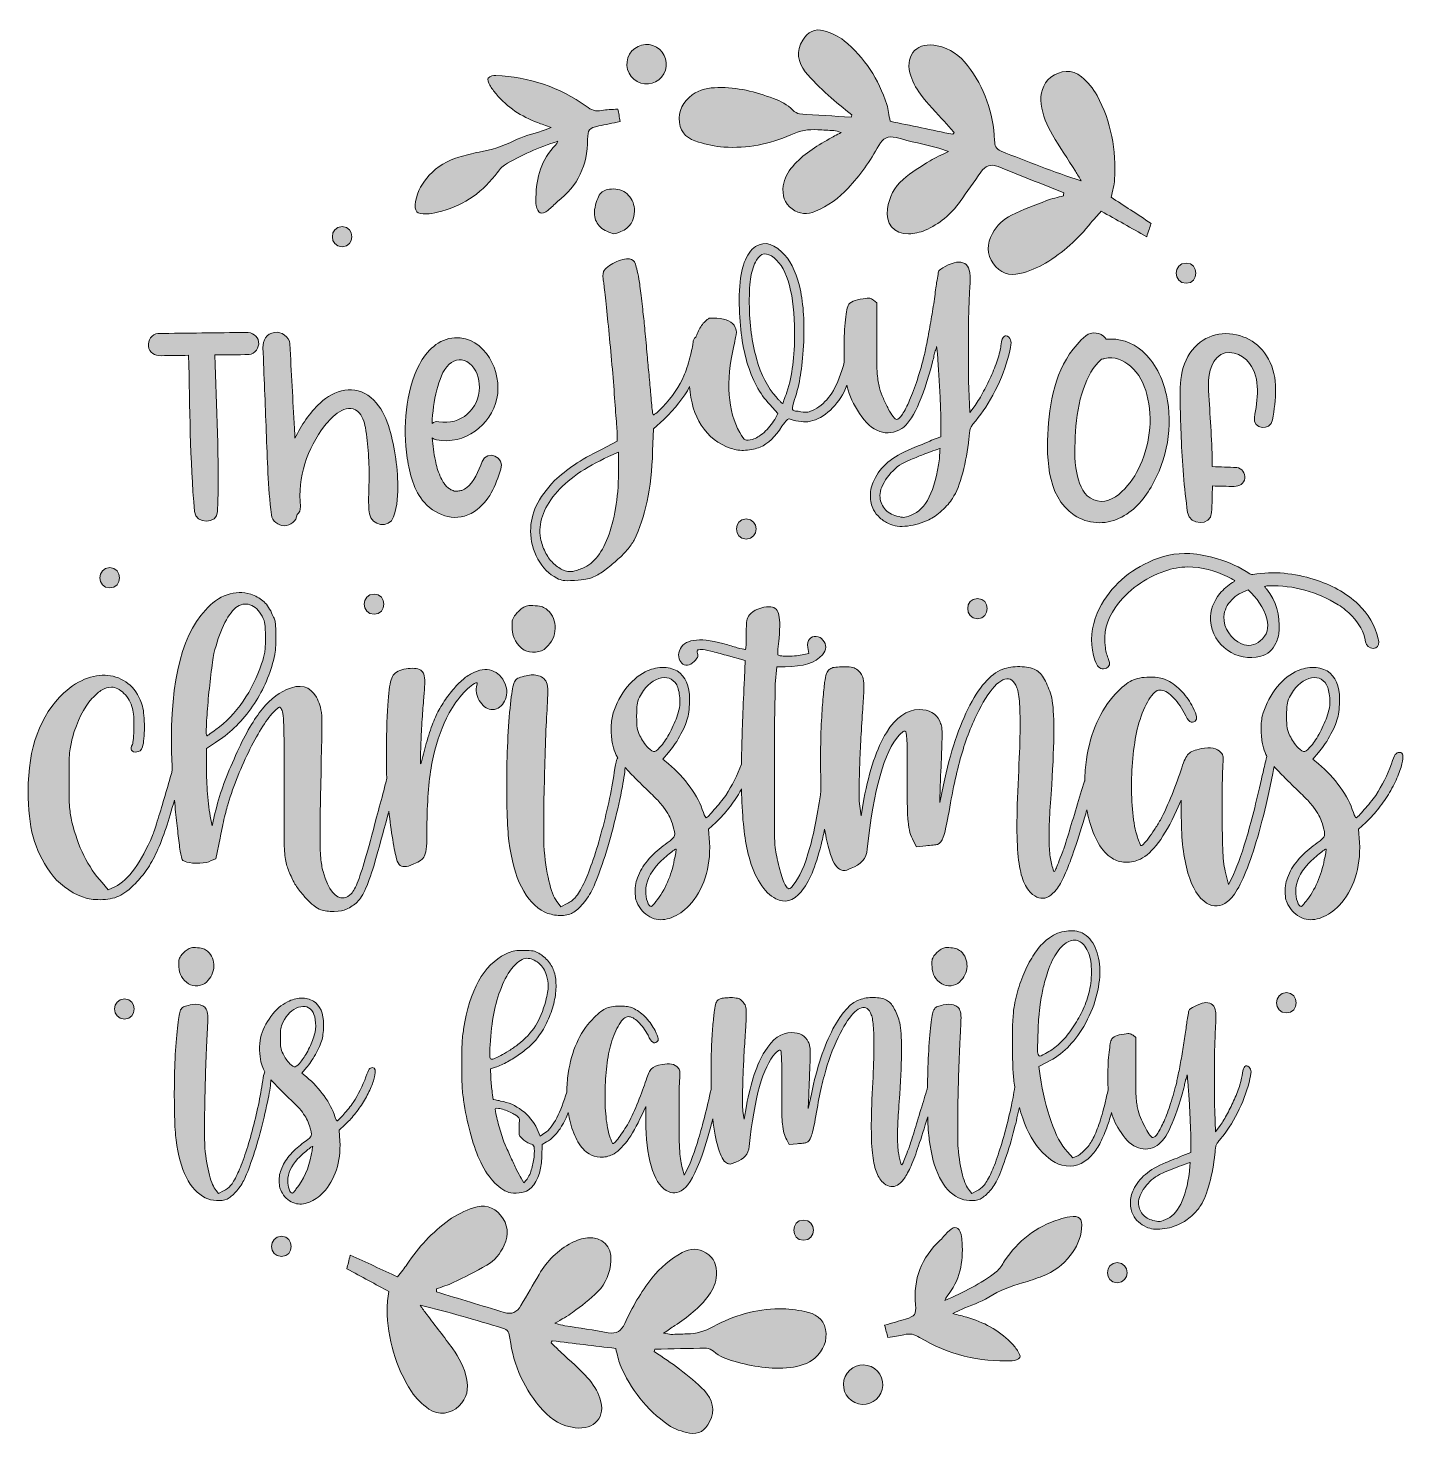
# Model space of a CAD drawing. Header units: inches. Extents: x 75 to 1006, y -1016 to -64.
import ezdxf

# ---------------------------------------------------------------- set-up
doc = ezdxf.new("R2010")
doc.units = ezdxf.units.IN
doc.header["$MEASUREMENT"] = 0
doc.layers.add('Layer 1', color=7, linetype='Continuous')

# ---------------------------------------------------------------- blocks, each defined once
blk = doc.blocks.new('block 2')
at = {"layer": 'Layer 1', "true_color": 0xffffff}
h = blk.add_hatch(color=7, dxfattribs=at)
h.dxf.hatch_style = 2
edge = h.paths.add_edge_path()
edge.add_spline(control_points=[(528.37, -140.88), (533.97, -142.46), (539.75, -143.86), (545.52, -144.25), (561.31, -145.3), (576.62, -142.51), (590.98, -135.93), (596.98, -133.18), (602.89, -132.14), (609.28, -132.53), (612.88, -132.76), (616.48, -132.84), (620.07, -133.14), (621.43, -133.25), (622.75, -133.79), (624.98, -134.36), (621.67, -136.19), (619.3, -137.49), (616.95, -138.8), (607.87, -143.87), (599.1, -149.34), (592.2, -157.34), (588.86, -161.21), (586.61, -165.57), (585.87, -170.58), (584.95, -176.8), (586.5, -182.26), (591.79, -186.15), (596.77, -189.81), (602.07, -190.18), (607.75, -187.7), (616.14, -184.03), (623.42, -178.83), (629.65, -172.16), (637.84, -163.38), (644.7, -153.61), (650.53, -143.15), (653.2, -138.35), (656.67, -136.39), (662.18, -137.86), (671.75, -140.41), (681.4, -142.65), (691, -145.08), (692.84, -145.54), (694.61, -146.25), (697.67, -147.26), (692.68, -149.74), (688.7, -151.34), (685.13, -153.58), (678.87, -157.51), (672.38, -161.3), (666.87, -166.14), (661.03, -171.27), (657.46, -178.28), (656.3, -186.1), (654.81, -196.08), (660.62, -203.02), (670.66, -202.99), (674.37, -202.97), (678.32, -202.05), (681.75, -200.58), (691.46, -196.4), (699.39, -189.84), (705.49, -181.12), (710.13, -174.47), (714.92, -167.92), (719.54, -161.25), (722.51, -156.95), (726.22, -155.48), (731.2, -157.47), (746.02, -163.42), (760.86, -169.33), (775.7, -175.25), (775.62, -175.93), (775.54, -176.61), (775.46, -177.28), (771.62, -178.35), (767.66, -179.13), (763.95, -180.55), (755.98, -183.59), (747.96, -186.62), (740.28, -190.33), (734.77, -192.99), (730.41, -197.35), (727.32, -202.83), (723.37, -209.82), (723.6, -216.7), (728.04, -223.23), (732.33, -229.55), (738.89, -231.63), (745.89, -229.91), (751.92, -228.43), (757.96, -226.03), (763.27, -222.83), (775.11, -215.7), (785.3, -206.47), (793.96, -195.62), (796.02, -193.04), (798.32, -190.66), (801.01, -187.63), (811.37, -193.48), (821.28, -199.09), (831.76, -205.01), (832.97, -201.39), (833.86, -198.72), (834.78, -195.96), (825.3, -189.74), (816.31, -183.84), (807.72, -178.21), (808.62, -173.79), (809.83, -170.09), (810.06, -166.32), (811.31, -146.32), (807.68, -127.17), (798.24, -109.45), (795.67, -104.63), (791.75, -100.21), (787.57, -96.63), (781.56, -91.47), (773.2, -92.08), (766.98, -97.03), (761.07, -101.73), (759.54, -108.07), (760.37, -115.2), (761.26, -122.73), (764.22, -129.59), (768.04, -136.01), (772.98, -144.33), (778.38, -152.39), (783.54, -160.58), (784.91, -162.75), (786.16, -165.01), (787.46, -167.22), (768.74, -161.08), (751.01, -153.98), (733.21, -147.04), (729.6, -145.64), (728.98, -143.28), (728.83, -139.74), (728.06, -120.96), (721.99, -103.99), (710.54, -89.05), (705.3, -82.22), (698.6, -77.46), (690.06, -75.64), (677.04, -72.86), (668.39, -81.18), (671.56, -94.09), (672.81, -99.19), (675.46, -104.26), (678.62, -108.49), (683.59, -115.13), (689.54, -121.03), (695.07, -127.26), (697.18, -129.62), (699.27, -131.99), (701.37, -134.36), (701.1, -134.78), (700.84, -135.21), (700.57, -135.64), (686.35, -132.68), (672.12, -129.72), (658.11, -126.8), (657.32, -122.55), (657.02, -118.92), (655.94, -115.54), (650.44, -98.39), (640.86, -83.79), (627.06, -72.27), (623.23, -69.08), (618.16, -66.9), (613.3, -65.53), (607.08, -63.77), (602.4, -66.43), (599.03, -71.86), (594.35, -79.44), (595.64, -86.86), (600.73, -93.28), (605.3, -99.05), (610.82, -104.12), (616.26, -109.13), (621.36, -113.83), (626.89, -118.06), (632.23, -122.49), (632.06, -123), (631.89, -123.5), (631.72, -124.01), (620.11, -123.3), (608.49, -122.69), (596.89, -121.8), (595.3, -121.67), (593.49, -120.51), (592.32, -119.29), (588.61, -115.43), (584.04, -113.21), (579.13, -111.39), (567, -106.88), (554.64, -103.65), (541.58, -103.98), (535.4, -104.13), (529.36, -105.2), (524.28, -108.94), (518.06, -113.52), (514.68, -119.87), (515.53, -127.64), (516.34, -135.06), (521.73, -138.99), (528.37, -140.88)], knot_values=[0, 0, 0, 0, 1, 1, 1, 2, 2, 2, 3, 3, 3, 4, 4, 4, 5, 5, 5, 6, 6, 6, 7, 7, 7, 8, 8, 8, 9, 9, 9, 10, 10, 10, 11, 11, 11, 12, 12, 12, 13, 13, 13, 14, 14, 14, 15, 15, 15, 16, 16, 16, 17, 17, 17, 18, 18, 18, 19, 19, 19, 20, 20, 20, 21, 21, 21, 22, 22, 22, 23, 23, 23, 24, 24, 24, 25, 25, 25, 26, 26, 26, 27, 27, 27, 28, 28, 28, 29, 29, 29, 30, 30, 30, 31, 31, 31, 32, 32, 32, 33, 33, 33, 34, 34, 34, 35, 35, 35, 36, 36, 36, 37, 37, 37, 38, 38, 38, 39, 39, 39, 40, 40, 40, 41, 41, 41, 42, 42, 42, 43, 43, 43, 44, 44, 44, 45, 45, 45, 46, 46, 46, 47, 47, 47, 48, 48, 48, 49, 49, 49, 50, 50, 50, 51, 51, 51, 52, 52, 52, 53, 53, 53, 54, 54, 54, 55, 55, 55, 56, 56, 56, 57, 57, 57, 58, 58, 58, 59, 59, 59, 60, 60, 60, 61, 61, 61, 62, 62, 62, 63, 63, 63, 64, 64, 64, 65, 65, 65, 66, 66, 66, 67, 67, 67, 68, 68, 68, 69, 69, 69, 69], degree=3, periodic=1)
h = blk.add_hatch(color=7, dxfattribs=at)
h.dxf.hatch_style = 2
edge = h.paths.add_edge_path()
edge.add_spline(control_points=[(486.96, -99.96), (493.35, -103.41), (501.41, -101.04), (504.99, -94.68), (508.55, -88.35), (506.32, -80.24), (500.01, -76.58), (493.78, -72.98), (485.55, -75.15), (481.83, -81.38), (478.01, -87.78), (480.39, -96.42), (486.96, -99.96)], knot_values=[0, 0, 0, 0, 1, 1, 1, 2, 2, 2, 3, 3, 3, 4, 4, 4, 4], degree=3, periodic=1)
h = blk.add_hatch(color=7, dxfattribs=at)
h.dxf.hatch_style = 2
edge = h.paths.add_edge_path()
edge.add_spline(control_points=[(344.4, -189.54), (346.86, -189.39), (349.33, -188.98), (351.74, -188.43), (367.72, -184.76), (380.65, -176.3), (390.85, -163.52), (392.81, -161.07), (394.59, -158.18), (397.13, -156.56), (408.14, -149.53), (420.21, -144.76), (433.37, -140.24), (432.55, -141.69), (432.34, -142.34), (431.92, -142.76), (421.99, -152.61), (418.72, -164.97), (418.43, -178.46), (418.39, -180.25), (418.34, -182.09), (418.63, -183.85), (419.51, -189.19), (422.36, -190.38), (426.54, -187.11), (428.84, -185.31), (430.75, -183.02), (433.06, -181.23), (446.8, -170.52), (453.5, -156.51), (453.43, -139.09), (453.41, -132.51), (454.51, -131.44), (460.94, -130.01), (465.52, -128.98), (470.14, -128.13), (475.48, -127.05), (474.9, -123.97), (474.41, -121.33), (473.89, -118.51), (469.66, -118.89), (466.26, -118.91), (462.97, -119.55), (458.89, -120.34), (455.91, -119.15), (452.51, -116.7), (434.29, -103.63), (413.79, -96.77), (391.4, -95.75), (389.6, -95.66), (387.31, -96.34), (386.09, -97.53), (385.47, -98.13), (386.45, -100.83), (387.24, -102.29), (388.41, -104.45), (389.95, -106.43), (391.52, -108.34), (399, -117.47), (408.65, -123.5), (419.55, -127.68), (422.28, -128.72), (425.05, -129.65), (428.84, -130.99), (426, -132.07), (424.35, -132.76), (422.67, -133.33), (416.28, -135.51), (409.49, -136.9), (403.57, -139.99), (396.02, -143.93), (388.17, -146.17), (379.94, -147.72), (375.3, -148.6), (370.7, -149.79), (366.16, -151.1), (358.41, -153.33), (351.74, -157.49), (346.25, -163.36), (341.56, -168.37), (338.17, -174.19), (337.04, -181.09), (335.93, -187.88), (337.71, -189.96), (344.4, -189.54)], knot_values=[0, 0, 0, 0, 1, 1, 1, 2, 2, 2, 3, 3, 3, 4, 4, 4, 5, 5, 5, 6, 6, 6, 7, 7, 7, 8, 8, 8, 9, 9, 9, 10, 10, 10, 11, 11, 11, 12, 12, 12, 13, 13, 13, 14, 14, 14, 15, 15, 15, 16, 16, 16, 17, 17, 17, 18, 18, 18, 19, 19, 19, 20, 20, 20, 21, 21, 21, 22, 22, 22, 23, 23, 23, 24, 24, 24, 25, 25, 25, 26, 26, 26, 27, 27, 27, 28, 28, 28, 28], degree=3, periodic=1)
h = blk.add_hatch(color=7, dxfattribs=at)
h.dxf.hatch_style = 2
edge = h.paths.add_edge_path()
edge.add_spline(control_points=[(466.41, -201.21), (468.46, -202.24), (470.04, -202.8), (471.17, -202.9), (472.29, -203), (473.88, -202.54), (475.93, -201.52), (482.07, -198.86), (485.14, -194.15), (485.14, -187.39), (485.14, -183.3), (483.81, -179.82), (481.15, -176.95), (478.48, -174.09), (475.11, -172.65), (471.02, -172.65), (467.13, -172.65), (464.31, -173.53), (462.57, -175.26), (460.83, -177.01), (459.45, -180.33), (458.43, -185.24), (457.61, -188.73), (457.92, -191.9), (459.35, -194.76), (460.78, -197.63), (463.14, -199.78), (466.41, -201.21)], knot_values=[0, 0, 0, 0, 1, 1, 1, 2, 2, 2, 3, 3, 3, 4, 4, 4, 5, 5, 5, 6, 6, 6, 7, 7, 7, 8, 8, 8, 9, 9, 9, 9], degree=3, periodic=1)
h = blk.add_hatch(color=7, dxfattribs=at)
h.dxf.hatch_style = 2
edge = h.paths.add_edge_path()
edge.add_spline(control_points=[(287.3, -211.8), (296.12, -211.8), (296.13, -198.1), (287.3, -198.1), (278.49, -198.1), (278.48, -211.8), (287.3, -211.8)], knot_values=[0, 0, 0, 0, 1, 1, 1, 2, 2, 2, 2], degree=3, periodic=1)
h = blk.add_hatch(color=7, dxfattribs=at)
h.dxf.hatch_style = 2
edge = h.paths.add_edge_path()
edge.add_spline(control_points=[(738.45, -285.03), (739.47, -280.94), (739.98, -278.18), (739.98, -276.74), (739.98, -275.31), (739.47, -274.08), (738.45, -273.06), (737.22, -271.83), (736.14, -271.63), (735.22, -272.44), (734.3, -273.26), (733.63, -275), (733.23, -277.66), (733.02, -280.12), (732.35, -283.19), (731.23, -286.87), (730.1, -290.56), (728.67, -294.35), (726.93, -298.23), (725.19, -302.13), (723.35, -305.91), (721.41, -309.6), (719.46, -313.28), (717.57, -316.46), (715.72, -319.11), (715.72, -319.11), (712.04, -324.03), (712.04, -324.03), (712.04, -324.03), (711.42, -307.75), (711.42, -307.75), (711.22, -303.66), (711.12, -298.54), (711.12, -292.4), (711.12, -286.26), (711.12, -279.92), (711.12, -273.36), (711.12, -266.82), (711.22, -260.57), (711.42, -254.63), (711.63, -248.7), (711.83, -243.89), (712.04, -240.2), (712.24, -237.95), (712.35, -235.8), (712.35, -233.76), (712.35, -231.71), (712.24, -230.18), (712.04, -229.15), (711.42, -224.44), (708.86, -222.09), (704.36, -222.09), (702.72, -222.09), (700.42, -222.76), (697.46, -224.08), (694.49, -225.42), (692.49, -226.59), (691.47, -227.61), (691.05, -228.03), (690.75, -229), (690.55, -230.53), (690.34, -232.07), (690.03, -233.86), (689.63, -235.91), (689.21, -238.98), (688.7, -242.71), (688.09, -247.11), (687.48, -251.52), (686.76, -256.07), (685.94, -260.78), (685.12, -265.49), (684.3, -269.99), (683.48, -274.29), (682.66, -278.58), (681.95, -282.07), (681.34, -284.72), (679.9, -290.66), (678.31, -296.29), (676.57, -301.61), (674.83, -306.94), (673.09, -311.59), (671.36, -315.58), (669.61, -319.57), (667.98, -322.75), (666.44, -325.1), (664.91, -327.46), (663.63, -328.63), (662.61, -328.63), (661.99, -328.63), (661.17, -327.97), (660.15, -326.64), (659.12, -325.31), (658.05, -323.57), (656.92, -321.42), (655.8, -319.27), (654.67, -316.96), (653.55, -314.51), (652.42, -312.05), (651.55, -309.6), (650.94, -307.14), (650.53, -305.71), (650.22, -304.33), (650.02, -302.99), (649.81, -301.67), (649.61, -299.92), (649.4, -297.77), (649.2, -295.63), (649.09, -292.81), (649.09, -289.33), (649.09, -285.85), (649.09, -281.15), (649.09, -275.21), (649.09, -275.21), (649.09, -249.72), (649.09, -249.72), (649.09, -249.72), (646.95, -247.88), (646.95, -247.88), (645.92, -247.27), (645.05, -246.86), (644.34, -246.65), (643.62, -246.45), (642.13, -246.55), (639.88, -246.96), (634.15, -247.57), (630.77, -249.11), (629.75, -251.56), (629.34, -252.38), (628.98, -253.82), (628.68, -255.86), (628.37, -257.91), (628.06, -260.37), (627.76, -263.23), (627.45, -266.1), (627.25, -269.22), (627.14, -272.6), (627.04, -275.97), (626.99, -279.3), (626.99, -282.58), (626.99, -285.01), (627.03, -287.34), (627.12, -289.55), (626.57, -291.8), (626.01, -293.8), (625.46, -295.47), (623.2, -302.64), (620.59, -308.27), (617.63, -312.36), (614.66, -316.46), (611.13, -319.63), (607.03, -321.88), (604.98, -322.9), (603.45, -323.52), (602.43, -323.72), (601.4, -323.93), (599.86, -323.83), (597.82, -323.41), (596.39, -323.21), (595.16, -323.06), (594.14, -322.95), (593.11, -322.85), (592.5, -322.6), (592.29, -322.18), (591.68, -321.57), (592.29, -318.6), (594.14, -313.28), (595.77, -307.75), (597, -302.18), (597.82, -296.55), (598.64, -290.92), (599.25, -284.01), (599.66, -275.82), (600.28, -261.08), (599.29, -248.55), (596.72, -238.21), (594.15, -227.87), (590.18, -220.25), (584.82, -215.33), (577.6, -208.38), (570.9, -207.76), (564.72, -213.49), (561.84, -216.56), (559.67, -220.81), (558.23, -226.23), (556.78, -231.66), (556.06, -238.87), (556.06, -247.88), (556.06, -263.85), (557.8, -277.82), (561.28, -289.79), (564.76, -301.77), (569.88, -311.34), (576.63, -318.5), (576.63, -318.5), (582.16, -324.64), (582.16, -324.64), (582.16, -324.64), (580.01, -328.63), (580.01, -328.63), (578.17, -331.91), (575.76, -334.83), (572.8, -337.38), (569.83, -339.94), (567.22, -341.53), (564.97, -342.14), (562.71, -342.76), (561.13, -342.86), (560.21, -342.45), (559.29, -342.04), (558, -340.41), (556.37, -337.54), (552.31, -330.37), (549.93, -321.83), (549.22, -311.9), (548.51, -301.97), (549.57, -290.97), (552.41, -278.89), (553.43, -274.19), (553.98, -271.27), (554.08, -270.14), (554.18, -269.02), (553.93, -267.74), (553.32, -266.3), (551.5, -262.42), (547.34, -260.37), (540.85, -260.16), (538.01, -259.96), (536.28, -259.96), (535.67, -260.16), (535.06, -260.37), (533.95, -261.29), (532.33, -262.92), (530.71, -264.57), (529.23, -266.87), (527.92, -269.83), (527.46, -270.85), (527.07, -271.96), (526.67, -273.06), (525.4, -273.8), (524.75, -275.01), (524.75, -276.74), (524.75, -277.36), (524.54, -278.64), (524.13, -280.58), (523.72, -282.53), (523.21, -284.62), (522.6, -286.87), (521.99, -289.13), (521.32, -291.38), (520.6, -293.63), (519.88, -295.88), (519.22, -297.73), (518.61, -299.16), (515.54, -306.12), (510.72, -313.18), (504.18, -320.34), (500.08, -324.44), (497.93, -326.07), (497.73, -325.26), (497.52, -324.85), (497.31, -323.72), (497.11, -321.88), (496.91, -320.03), (496.7, -317.99), (496.5, -315.74), (496.29, -313.49), (495.99, -310.01), (495.58, -305.3), (495.17, -300.59), (494.76, -296.09), (494.35, -291.79), (493.94, -287.49), (493.48, -282.47), (492.97, -276.74), (492.46, -271.01), (492, -266.1), (491.59, -262), (491.17, -258.12), (490.67, -253.61), (490.05, -248.49), (489.44, -243.38), (488.93, -239.18), (488.52, -235.91), (487.49, -229.76), (486.57, -225.62), (485.75, -223.47), (484.93, -221.32), (483.6, -220.14), (481.76, -219.94), (480.53, -219.74), (479, -219.89), (477.16, -220.4), (475.31, -220.91), (473.52, -221.58), (471.78, -222.4), (470.04, -223.22), (468.46, -224.19), (467.02, -225.31), (465.59, -226.44), (464.67, -227.51), (464.26, -228.54), (464.06, -229.15), (463.91, -230.02), (463.8, -231.15), (463.7, -232.27), (463.85, -233.65), (464.26, -235.29), (464.47, -237.13), (464.87, -240.82), (465.49, -246.34), (466.1, -251.87), (466.77, -258.27), (467.48, -265.53), (468.2, -272.8), (468.92, -280.48), (469.63, -288.56), (470.35, -296.65), (470.96, -304.27), (471.48, -311.44), (471.98, -318.6), (472.44, -324.79), (472.86, -330.01), (473.27, -335.23), (473.47, -338.56), (473.47, -339.99), (473.47, -339.99), (473.47, -343.37), (473.47, -343.37), (473.47, -343.37), (462.73, -348.9), (462.73, -348.9), (455.36, -352.58), (449.27, -356.06), (444.46, -359.34), (439.65, -362.61), (435.2, -366.2), (431.1, -370.08), (425.37, -376.02), (421.23, -381.7), (418.66, -387.12), (416.11, -392.55), (414.83, -398.23), (414.83, -404.17), (414.83, -410.92), (416.47, -417.26), (419.74, -423.2), (423.02, -429.14), (427.31, -433.44), (432.63, -436.1), (434.27, -436.91), (435.71, -437.43), (436.93, -437.63), (438.16, -437.83), (440.72, -437.83), (444.61, -437.63), (447.89, -437.43), (450.39, -437.17), (452.13, -436.86), (453.87, -436.56), (455.66, -435.99), (457.5, -435.18), (459.96, -434.15), (462.52, -432.61), (465.18, -430.57), (467.84, -428.52), (470.45, -426.37), (473.01, -424.12), (475.57, -421.87), (477.92, -419.52), (480.07, -417.06), (482.22, -414.6), (483.81, -412.35), (484.83, -410.31), (488.72, -402.52), (491.69, -393.77), (493.74, -384.05), (495.78, -374.33), (497.01, -363.02), (497.42, -350.12), (497.42, -350.12), (498.04, -335.08), (498.04, -335.08), (498.04, -335.08), (505.1, -328.63), (505.1, -328.63), (512.79, -321.14), (518.58, -313.74), (522.47, -306.45), (523.2, -316.78), (525.79, -325.46), (530.27, -332.47), (535.18, -340.15), (541.94, -345.42), (550.54, -348.28), (553.4, -349.31), (556.68, -349.72), (560.36, -349.51), (564.04, -349.31), (567.32, -348.59), (570.19, -347.36), (575.51, -345.11), (580.42, -340.41), (584.93, -333.24), (586.35, -331.19), (587.43, -329.81), (588.15, -329.09), (588.86, -328.38), (589.43, -328.12), (589.84, -328.32), (591.47, -328.94), (593.57, -329.45), (596.13, -329.86), (598.69, -330.27), (600.79, -330.37), (602.43, -330.17), (607.13, -329.55), (611.68, -327.4), (616.09, -323.72), (620.49, -320.03), (624.12, -315.43), (626.99, -309.9), (627.56, -308.61), (628.21, -307.03), (628.89, -305.33), (628.97, -305.73), (629.05, -306.14), (629.14, -306.52), (630.57, -312.67), (633.33, -318.71), (637.43, -324.64), (641.52, -330.99), (646.07, -335.03), (651.09, -336.77), (656.11, -338.51), (661.07, -337.84), (665.98, -334.77), (673.15, -330.27), (680.11, -315.23), (686.86, -289.64), (687.27, -288.21), (687.58, -286.87), (687.78, -285.65), (687.98, -284.42), (688.29, -283.29), (688.7, -282.27), (689.11, -281.25), (689.42, -280.23), (689.63, -279.2), (689.83, -280.43), (690.09, -283.19), (690.39, -287.49), (690.7, -291.79), (691.01, -296.45), (691.31, -301.46), (691.62, -306.48), (691.88, -311.39), (692.08, -316.2), (692.28, -321.01), (692.39, -324.64), (692.39, -327.1), (692.39, -327.1), (692.39, -340.3), (692.39, -340.3), (692.39, -340.3), (686.25, -342.76), (686.25, -342.76), (684.61, -343.58), (682.46, -344.5), (679.8, -345.52), (677.14, -346.55), (674.78, -347.47), (672.74, -348.28), (665.98, -351.15), (660.61, -354.27), (656.62, -357.65), (652.63, -361.03), (649.5, -365.07), (647.25, -369.78), (645.61, -373.05), (644.8, -376.53), (644.8, -380.22), (644.8, -383.9), (645.51, -387.07), (646.95, -389.73), (647.97, -391.78), (649.4, -393.62), (651.25, -395.26), (653.09, -396.9), (655.13, -398.23), (657.39, -399.25), (660.66, -400.89), (664.86, -401.4), (669.98, -400.79), (675.09, -400.17), (679.9, -398.74), (684.4, -396.49), (687.06, -395.26), (689.98, -393.21), (693.16, -390.35), (696.33, -387.48), (698.73, -384.72), (700.37, -382.06), (703.03, -377.96), (705.33, -372.18), (707.28, -364.71), (709.22, -357.24), (710.61, -349.62), (711.42, -341.83), (711.63, -339.99), (711.78, -338.51), (711.88, -337.38), (711.99, -336.26), (712.19, -335.34), (712.5, -334.62), (712.81, -333.9), (713.21, -333.19), (713.73, -332.47), (714.24, -331.76), (715, -330.78), (716.03, -329.55), (720.74, -324.03), (725.14, -317.22), (729.24, -309.14), (733.33, -301.05), (736.4, -293.01), (738.45, -285.03)], knot_values=[0, 0, 0, 0, 1, 1, 1, 2, 2, 2, 3, 3, 3, 4, 4, 4, 5, 5, 5, 6, 6, 6, 7, 7, 7, 8, 8, 8, 9, 9, 9, 10, 10, 10, 11, 11, 11, 12, 12, 12, 13, 13, 13, 14, 14, 14, 15, 15, 15, 16, 16, 16, 17, 17, 17, 18, 18, 18, 19, 19, 19, 20, 20, 20, 21, 21, 21, 22, 22, 22, 23, 23, 23, 24, 24, 24, 25, 25, 25, 26, 26, 26, 27, 27, 27, 28, 28, 28, 29, 29, 29, 30, 30, 30, 31, 31, 31, 32, 32, 32, 33, 33, 33, 34, 34, 34, 35, 35, 35, 36, 36, 36, 37, 37, 37, 38, 38, 38, 39, 39, 39, 40, 40, 40, 41, 41, 41, 42, 42, 42, 43, 43, 43, 44, 44, 44, 45, 45, 45, 46, 46, 46, 47, 47, 47, 48, 48, 48, 49, 49, 49, 50, 50, 50, 51, 51, 51, 52, 52, 52, 53, 53, 53, 54, 54, 54, 55, 55, 55, 56, 56, 56, 57, 57, 57, 58, 58, 58, 59, 59, 59, 60, 60, 60, 61, 61, 61, 62, 62, 62, 63, 63, 63, 64, 64, 64, 65, 65, 65, 66, 66, 66, 67, 67, 67, 68, 68, 68, 69, 69, 69, 70, 70, 70, 71, 71, 71, 72, 72, 72, 73, 73, 73, 74, 74, 74, 75, 75, 75, 76, 76, 76, 77, 77, 77, 78, 78, 78, 79, 79, 79, 80, 80, 80, 81, 81, 81, 82, 82, 82, 83, 83, 83, 84, 84, 84, 85, 85, 85, 86, 86, 86, 87, 87, 87, 88, 88, 88, 89, 89, 89, 90, 90, 90, 91, 91, 91, 92, 92, 92, 93, 93, 93, 94, 94, 94, 95, 95, 95, 96, 96, 96, 97, 97, 97, 98, 98, 98, 99, 99, 99, 100, 100, 100, 101, 101, 101, 102, 102, 102, 103, 103, 103, 104, 104, 104, 105, 105, 105, 106, 106, 106, 107, 107, 107, 108, 108, 108, 109, 109, 109, 110, 110, 110, 111, 111, 111, 112, 112, 112, 113, 113, 113, 114, 114, 114, 115, 115, 115, 116, 116, 116, 117, 117, 117, 118, 118, 118, 119, 119, 119, 120, 120, 120, 121, 121, 121, 122, 122, 122, 123, 123, 123, 124, 124, 124, 125, 125, 125, 126, 126, 126, 127, 127, 127, 128, 128, 128, 129, 129, 129, 130, 130, 130, 131, 131, 131, 132, 132, 132, 133, 133, 133, 134, 134, 134, 135, 135, 135, 136, 136, 136, 137, 137, 137, 138, 138, 138, 139, 139, 139, 140, 140, 140, 141, 141, 141, 142, 142, 142, 143, 143, 143, 144, 144, 144, 145, 145, 145, 146, 146, 146, 147, 147, 147, 148, 148, 148, 149, 149, 149, 150, 150, 150, 151, 151, 151, 152, 152, 152, 153, 153, 153, 154, 154, 154, 155, 155, 155, 156, 156, 156, 157, 157, 157, 158, 158, 158, 159, 159, 159, 160, 160, 160, 161, 161, 161, 162, 162, 162, 163, 163, 163, 164, 164, 164, 165, 165, 165, 166, 166, 166, 167, 167, 167, 168, 168, 168, 169, 169, 169, 170, 170, 170, 171, 171, 171, 172, 172, 172, 173, 173, 173, 174, 174, 174, 175, 175, 175, 175], degree=3, periodic=1)
edge = h.paths.add_edge_path()
edge.add_spline(control_points=[(474.39, -361.49), (474.39, -379.29), (472.24, -394.23), (467.94, -406.31), (463.65, -418.39), (457.71, -426.07), (450.14, -429.34), (449.12, -429.75), (447.94, -430.16), (446.61, -430.57), (445.28, -430.98), (444.2, -431.29), (443.38, -431.49), (441.13, -431.9), (438.83, -431.54), (436.47, -430.42), (434.12, -429.29), (431.92, -427.7), (429.87, -425.66), (427.83, -423.61), (426.09, -421.15), (424.65, -418.29), (423.22, -415.42), (422.19, -412.35), (421.58, -409.08), (419.94, -399.05), (423.22, -389.12), (431.41, -379.29), (439.6, -369.47), (451.67, -360.98), (467.64, -353.81), (467.64, -353.81), (474.39, -350.74), (474.39, -350.74), (474.39, -350.74), (474.39, -361.49), (474.39, -361.49)], knot_values=[0, 0, 0, 0, 1, 1, 1, 2, 2, 2, 3, 3, 3, 4, 4, 4, 5, 5, 5, 6, 6, 6, 7, 7, 7, 8, 8, 8, 9, 9, 9, 10, 10, 10, 11, 11, 11, 12, 12, 12, 12], degree=3, periodic=1)
edge = h.paths.add_edge_path()
edge.add_spline(control_points=[(588.3, -310.21), (587.48, -312.26), (586.81, -314.05), (586.31, -315.58), (585.79, -317.12), (585.43, -317.89), (585.23, -317.89), (584.82, -317.68), (584.41, -317.27), (584, -316.66), (583.59, -316.25), (583.13, -315.79), (582.62, -315.28), (582.11, -314.77), (581.65, -314.2), (581.24, -313.59), (575.3, -307.04), (570.8, -298.34), (567.73, -287.49), (564.66, -276.64), (563.02, -264.15), (562.82, -250.03), (562.82, -242.25), (563.17, -236.27), (563.89, -232.07), (564.61, -227.87), (565.89, -224.14), (567.73, -220.86), (570.59, -215.75), (574.59, -215.23), (579.7, -219.32), (584.2, -223.01), (587.64, -229.2), (589.99, -237.9), (592.34, -246.6), (593.52, -257.2), (593.52, -269.68), (593.52, -278.08), (593.11, -285.44), (592.29, -291.79), (591.47, -298.13), (590.15, -304.27), (588.3, -310.21)], knot_values=[0, 0, 0, 0, 1, 1, 1, 2, 2, 2, 3, 3, 3, 4, 4, 4, 5, 5, 5, 6, 6, 6, 7, 7, 7, 8, 8, 8, 9, 9, 9, 10, 10, 10, 11, 11, 11, 12, 12, 12, 13, 13, 13, 14, 14, 14, 14], degree=3, periodic=1)
edge = h.paths.add_edge_path()
edge.add_spline(control_points=[(691.77, -350.43), (691.77, -351.05), (691.72, -351.77), (691.62, -352.58), (691.51, -353.4), (691.47, -354.32), (691.47, -355.34), (688.6, -377.04), (682.26, -389.73), (672.43, -393.42), (669.98, -394.44), (668.28, -394.95), (667.36, -394.95), (666.44, -394.95), (664.86, -394.65), (662.61, -394.03), (659.12, -393.21), (656.36, -391.52), (654.32, -388.97), (652.27, -386.4), (651.25, -383.49), (651.25, -380.22), (651.25, -376.53), (652.88, -372.44), (656.16, -367.93), (659.43, -363.43), (663.32, -360.06), (667.82, -357.8), (669.05, -357.19), (671, -356.32), (673.66, -355.19), (676.32, -354.07), (678.98, -352.99), (681.64, -351.97), (684.3, -350.95), (686.66, -350.08), (688.7, -349.36), (690.75, -348.64), (691.88, -348.28), (692.08, -348.28), (691.88, -348.9), (691.77, -349.62), (691.77, -350.43)], knot_values=[0, 0, 0, 0, 1, 1, 1, 2, 2, 2, 3, 3, 3, 4, 4, 4, 5, 5, 5, 6, 6, 6, 7, 7, 7, 8, 8, 8, 9, 9, 9, 10, 10, 10, 11, 11, 11, 12, 12, 12, 13, 13, 13, 14, 14, 14, 14], degree=3, periodic=1)
h = blk.add_hatch(color=7, dxfattribs=at)
h.dxf.hatch_style = 2
edge = h.paths.add_edge_path()
edge.add_spline(control_points=[(858.43, -236.45), (867.24, -236.45), (867.26, -222.76), (858.43, -222.76), (849.62, -222.76), (849.6, -236.45), (858.43, -236.45)], knot_values=[0, 0, 0, 0, 1, 1, 1, 2, 2, 2, 2], degree=3, periodic=1)
h = blk.add_hatch(color=7, dxfattribs=at)
h.dxf.hatch_style = 2
edge = h.paths.add_edge_path()
edge.add_spline(control_points=[(164.76, -285.48), (170.98, -285.4), (177.19, -285.32), (183.41, -285.24), (184.2, -320.49), (184.32, -355.8), (187.38, -390.93), (188.14, -399.67), (202.78, -399.84), (203.06, -390.85), (204.14, -355.57), (202.36, -320.28), (201.15, -285.02), (208.89, -284.92), (216.62, -284.82), (224.36, -284.73), (228.44, -284.67), (231.3, -279.87), (230.78, -276.19), (230.16, -271.72), (226.35, -269.72), (222.25, -269.76), (202.39, -269.99), (182.52, -270.22), (162.65, -270.45), (158.54, -270.49), (155.67, -275.33), (156.19, -279.02), (156.82, -283.51), (160.64, -285.53), (164.76, -285.48)], knot_values=[0, 0, 0, 0, 1, 1, 1, 2, 2, 2, 3, 3, 3, 4, 4, 4, 5, 5, 5, 6, 6, 6, 7, 7, 7, 8, 8, 8, 9, 9, 9, 10, 10, 10, 10], degree=3, periodic=1)
h = blk.add_hatch(color=7, dxfattribs=at)
h.dxf.hatch_style = 2
edge = h.paths.add_edge_path()
edge.add_spline(control_points=[(239.47, -393.15), (240.02, -397.42), (243.92, -400.67), (248.16, -400.58), (252.13, -400.5), (256.63, -397.46), (256.77, -393.06), (256.77, -393.05), (256.77, -393.04), (256.77, -393.03), (258.28, -391.86), (259.28, -390.02), (259.06, -387.59), (257.32, -368.04), (263.38, -348.14), (275.64, -332.81), (280.35, -326.93), (289.84, -316.77), (297.88, -323.25), (301.15, -325.88), (302.21, -330.27), (303, -334.2), (304.15, -339.99), (304.69, -345.95), (305.07, -351.84), (305.47, -358.18), (305.68, -364.38), (305.55, -370.67), (305.4, -377.95), (304.75, -385.37), (305.79, -392.59), (306.95, -400.72), (319.24, -402.8), (322.16, -394.64), (324.81, -387.25), (325.09, -378.98), (324.89, -371.2), (324.7, -364.11), (324.01, -356.97), (322.72, -349.99), (320.28, -336.79), (317.39, -322.95), (306.75, -313.83), (296.1, -304.7), (281.66, -308.53), (272.35, -317.56), (265.36, -324.34), (259.63, -332.51), (255.37, -341.32), (255.25, -339.1), (255.13, -336.89), (255.01, -334.67), (253.97, -315.62), (252.93, -296.57), (251.9, -277.52), (251.63, -272.55), (246.14, -269.05), (241.52, -269.7), (236.19, -270.45), (233.5, -275.09), (233.7, -280.07), (234.45, -298.95), (235.19, -317.83), (235.94, -336.7), (236.69, -355.57), (237.08, -374.41), (239.47, -393.15)], knot_values=[0, 0, 0, 0, 1, 1, 1, 2, 2, 2, 3, 3, 3, 4, 4, 4, 5, 5, 5, 6, 6, 6, 7, 7, 7, 8, 8, 8, 9, 9, 9, 10, 10, 10, 11, 11, 11, 12, 12, 12, 13, 13, 13, 14, 14, 14, 15, 15, 15, 16, 16, 16, 17, 17, 17, 18, 18, 18, 19, 19, 19, 20, 20, 20, 21, 21, 21, 22, 22, 22, 22], degree=3, periodic=1)
h = blk.add_hatch(color=7, dxfattribs=at)
h.dxf.hatch_style = 2
edge = h.paths.add_edge_path()
edge.add_spline(control_points=[(343.02, -384.95), (351.77, -394.61), (365.38, -398.49), (376.79, -390.92), (386.88, -384.23), (391.21, -373.35), (394.76, -362.28), (397.43, -353.99), (385.45, -348.82), (382.1, -357.08), (379.48, -363.54), (376.78, -371.07), (370.85, -375.28), (370.43, -375.57), (370.21, -375.73), (370.1, -375.82), (370.16, -375.75), (370.07, -375.75), (369.17, -376.23), (369.16, -376.24), (368.27, -376.61), (368.26, -376.65), (367.42, -376.9), (366.53, -377.02), (365.67, -377.19), (365.61, -377.2), (365.09, -377.23), (364.83, -377.26), (364.29, -377.17), (363.04, -376.99), (363.18, -377.08), (362.69, -376.91), (362.2, -376.69), (361.72, -376.52), (361.29, -376.37), (361.07, -376.31), (360.95, -376.29), (360.85, -376.21), (360.66, -376.06), (360.31, -375.81), (359.59, -375.32), (358.87, -374.8), (358.22, -374.21), (358.28, -374.23), (357.35, -373.26), (357.22, -373.1), (356.66, -372.43), (356.12, -371.74), (355.65, -371.01), (355.24, -370.37), (354.21, -368.36), (353.69, -367.17), (351.99, -363.3), (351.23, -360.39), (350.39, -356.4), (349.33, -351.41), (348.58, -346.25), (348.25, -341.13), (349.02, -341.78), (350.01, -342.26), (351.22, -342.48), (370.17, -345.93), (388.05, -332.9), (392.04, -314.43), (395.9, -296.51), (384.06, -272.46), (363.43, -273.39), (352.54, -273.89), (344.45, -282.37), (339.57, -291.36), (334.57, -300.57), (332.1, -311.8), (330.8, -322.12), (329.44, -332.92), (329.66, -344.13), (331.38, -354.87), (333.04, -365.3), (335.74, -376.9), (343.02, -384.95)], knot_values=[0, 0, 0, 0, 1, 1, 1, 2, 2, 2, 3, 3, 3, 4, 4, 4, 5, 5, 5, 6, 6, 6, 7, 7, 7, 8, 8, 8, 9, 9, 9, 10, 10, 10, 11, 11, 11, 12, 12, 12, 13, 13, 13, 14, 14, 14, 15, 15, 15, 16, 16, 16, 17, 17, 17, 18, 18, 18, 19, 19, 19, 20, 20, 20, 21, 21, 21, 22, 22, 22, 23, 23, 23, 24, 24, 24, 25, 25, 25, 26, 26, 26, 26], degree=3, periodic=1)
edge = h.paths.add_edge_path()
edge.add_spline(control_points=[(351.43, -308.63), (353.02, -302.63), (355.2, -295.34), (359.77, -291.27), (363.82, -287.66), (368.83, -286.93), (373.54, -290.71), (378.17, -294.43), (380.19, -301.09), (380.22, -306.85), (380.28, -321.56), (367.33, -332.8), (352.81, -330.24), (350.84, -329.9), (349.27, -330.41), (348.15, -331.38), (348.47, -323.74), (349.48, -316.02), (351.43, -308.63)], knot_values=[0, 0, 0, 0, 1, 1, 1, 2, 2, 2, 3, 3, 3, 4, 4, 4, 5, 5, 5, 6, 6, 6, 6], degree=3, periodic=1)
h = blk.add_hatch(color=7, dxfattribs=at)
h.dxf.hatch_style = 2
edge = h.paths.add_edge_path()
edge.add_spline(control_points=[(828.7, -282.3), (821.79, -276.37), (813.09, -273.43), (804.33, -274.37), (804.16, -274.11), (803.98, -273.85), (803.78, -273.6), (800.7, -269.71), (794.47, -268.77), (790.57, -272.05), (773.46, -286.46), (766.99, -309.29), (765.35, -330.83), (763.79, -351.42), (763.12, -380.45), (782.74, -393.45), (791.73, -399.41), (803.45, -400.13), (813.23, -395.56), (822.53, -391.22), (829.6, -383.23), (834.72, -374.5), (845.6, -355.97), (849.77, -333.08), (845.09, -311.98), (842.59, -300.71), (837.58, -289.93), (828.7, -282.3)], knot_values=[0, 0, 0, 0, 1, 1, 1, 2, 2, 2, 3, 3, 3, 4, 4, 4, 5, 5, 5, 6, 6, 6, 7, 7, 7, 8, 8, 8, 9, 9, 9, 9], degree=3, periodic=1)
edge = h.paths.add_edge_path()
edge.add_spline(control_points=[(826.04, -362.56), (820.8, -373.13), (806.98, -390.33), (793.49, -381.76), (788.06, -378.31), (785.51, -370.71), (784.39, -364.79), (782.65, -355.61), (783.03, -346.17), (783.64, -336.88), (784.29, -326.98), (785.63, -317.07), (788.92, -307.82), (791.74, -299.89), (795.68, -292.85), (801.12, -287.79), (801.88, -287.77), (802.65, -287.64), (803.41, -287.42), (809.67, -285.6), (816.22, -288.65), (820.92, -292.62), (826.53, -297.37), (829.97, -304.71), (831.86, -311.67), (836.4, -328.41), (833.69, -347.16), (826.04, -362.56)], knot_values=[0, 0, 0, 0, 1, 1, 1, 2, 2, 2, 3, 3, 3, 4, 4, 4, 5, 5, 5, 6, 6, 6, 7, 7, 7, 8, 8, 8, 9, 9, 9, 9], degree=3, periodic=1)
h = blk.add_hatch(color=7, dxfattribs=at)
h.dxf.hatch_style = 2
edge = h.paths.add_edge_path()
edge.add_spline(control_points=[(855.82, -296.06), (854.01, -303.31), (854.33, -310.84), (854.44, -318.25), (854.54, -325.74), (854.9, -333.23), (855.16, -340.71), (855.75, -357.82), (856.97, -374.74), (859.49, -391.69), (860.8, -400.5), (875.13, -401.05), (875.66, -391.6), (876, -385.62), (876.18, -379.63), (876.24, -373.64), (881.17, -373.81), (886.09, -373.97), (891.02, -373.99), (894.48, -374.01), (897.73, -372.19), (898.22, -368.46), (898.64, -365.19), (896.15, -361.48), (892.68, -361.26), (887.19, -360.92), (881.69, -360.75), (876.19, -360.57), (875.92, -344.53), (874.92, -328.5), (873.77, -312.49), (873.13, -303.55), (873.3, -293.18), (879.28, -286.83), (885.82, -279.88), (896.3, -284.13), (901.33, -290.73), (909.25, -301.13), (906.62, -315.48), (904.68, -327.37), (903.39, -335.22), (915.6, -336.77), (916.91, -328.96), (919.19, -315.38), (921.17, -300.4), (914.2, -287.77), (907.73, -276.04), (896.18, -269.85), (882.87, -270.64), (876.86, -271), (870.71, -273.84), (866.24, -277.82), (860.69, -282.75), (857.6, -288.94), (855.82, -296.06)], knot_values=[0, 0, 0, 0, 1, 1, 1, 2, 2, 2, 3, 3, 3, 4, 4, 4, 5, 5, 5, 6, 6, 6, 7, 7, 7, 8, 8, 8, 9, 9, 9, 10, 10, 10, 11, 11, 11, 12, 12, 12, 13, 13, 13, 14, 14, 14, 15, 15, 15, 16, 16, 16, 17, 17, 17, 18, 18, 18, 18], degree=3, periodic=1)
h = blk.add_hatch(color=7, dxfattribs=at)
h.dxf.hatch_style = 2
edge = h.paths.add_edge_path()
edge.add_spline(control_points=[(560.78, -409.62), (569.6, -409.62), (569.61, -395.93), (560.78, -395.93), (551.97, -395.93), (551.96, -409.62), (560.78, -409.62)], knot_values=[0, 0, 0, 0, 1, 1, 1, 2, 2, 2, 2], degree=3, periodic=1)
h = blk.add_hatch(color=7, dxfattribs=at)
h.dxf.hatch_style = 2
edge = h.paths.add_edge_path()
edge.add_spline(control_points=[(901.55, -433.18), (894.82, -428.54), (887.43, -425.28), (879.63, -422.95), (873.55, -421.14), (867.36, -419.81), (861.01, -419.46), (851.24, -418.91), (841.94, -421.02), (833.11, -425.2), (817.48, -432.58), (805.32, -443.65), (798.32, -459.85), (794.34, -469.07), (793.34, -478.67), (795.73, -488.49), (796.25, -490.62), (796.99, -492.67), (797.99, -494.61), (799.25, -497.08), (802.1, -498.06), (804.48, -496.94), (806.68, -495.9), (807.14, -494.18), (805.98, -491.17), (804.99, -488.63), (804.21, -486.03), (803.79, -483.32), (802.22, -473.3), (804.84, -464.25), (810.51, -456.05), (818.9, -443.93), (830.48, -436.13), (844.12, -431.25), (849.11, -429.46), (854.26, -428.5), (859.57, -428.48), (869.03, -428.46), (877.85, -431.02), (886.32, -435.02), (888.04, -435.83), (889.83, -436.53), (891.33, -437.74), (890.99, -438.46), (890.36, -438.64), (889.85, -438.96), (886.62, -441.04), (883.73, -443.5), (881.3, -446.5), (877, -451.78), (874.63, -457.78), (875.01, -464.66), (875.99, -482.06), (893.15, -493.05), (908.9, -488.92), (913.68, -487.66), (917.04, -484.55), (919.18, -480.08), (920.44, -477.43), (921.15, -474.62), (921.35, -471.72), (922.1, -461.16), (919.43, -451.65), (912.8, -443.39), (912.41, -442.91), (912.03, -442.44), (911.49, -441.77), (912.65, -441.25), (913.58, -441.29), (914.49, -441.27), (931.39, -440.84), (947, -445.18), (961.35, -454.06), (964.84, -456.23), (968, -458.83), (970.84, -461.82), (975.47, -466.7), (978.69, -472.34), (979.93, -479.08), (980.46, -481.99), (982.39, -483.63), (984.97, -483.58), (987.68, -483.53), (989.1, -481.91), (988.8, -479.19), (988.72, -478.49), (988.59, -477.8), (988.44, -477.12), (986.45, -467.9), (981.74, -460.29), (975.05, -453.87), (966.55, -445.73), (956.39, -440.48), (945.31, -436.99), (931.74, -432.71), (917.89, -431.14), (903.71, -433.63), (902.9, -433.77), (902.24, -433.66), (901.55, -433.18)], knot_values=[0, 0, 0, 0, 1, 1, 1, 2, 2, 2, 3, 3, 3, 4, 4, 4, 5, 5, 5, 6, 6, 6, 7, 7, 7, 8, 8, 8, 9, 9, 9, 10, 10, 10, 11, 11, 11, 12, 12, 12, 13, 13, 13, 14, 14, 14, 15, 15, 15, 16, 16, 16, 17, 17, 17, 18, 18, 18, 19, 19, 19, 20, 20, 20, 21, 21, 21, 22, 22, 22, 23, 23, 23, 24, 24, 24, 25, 25, 25, 26, 26, 26, 27, 27, 27, 28, 28, 28, 29, 29, 29, 30, 30, 30, 31, 31, 31, 32, 32, 32, 33, 33, 33, 33], degree=3, periodic=1)
edge = h.paths.add_edge_path()
edge.add_spline(control_points=[(913.15, -463.66), (914.63, -469.49), (913.4, -474.64), (908.57, -478.59), (904.75, -481.72), (900.57, -482.39), (896, -480.54), (889, -477.72), (883.64, -469.58), (884.04, -462.2), (884.29, -457.72), (886.2, -453.95), (889.3, -450.78), (892.4, -447.59), (896.2, -445.56), (900.48, -444.03), (906.21, -449.6), (911.12, -455.69), (913.15, -463.66)], knot_values=[0, 0, 0, 0, 1, 1, 1, 2, 2, 2, 3, 3, 3, 4, 4, 4, 5, 5, 5, 6, 6, 6, 6], degree=3, periodic=1)
h = blk.add_hatch(color=7, dxfattribs=at)
h.dxf.hatch_style = 2
edge = h.paths.add_edge_path()
edge.add_spline(control_points=[(129.99, -442.66), (138.8, -442.66), (138.81, -428.97), (129.99, -428.97), (121.17, -428.97), (121.16, -442.66), (129.99, -442.66)], knot_values=[0, 0, 0, 0, 1, 1, 1, 2, 2, 2, 2], degree=3, periodic=1)
h = blk.add_hatch(color=7, dxfattribs=at)
h.dxf.hatch_style = 2
edge = h.paths.add_edge_path()
edge.add_spline(control_points=[(174.61, -594.37), (175.15, -599.53), (175.69, -604.36), (176.22, -608.88), (176.76, -613.39), (177.24, -617.37), (177.68, -620.81), (178.32, -624.04), (178.81, -625.97), (179.13, -626.62), (179.45, -627.26), (180.47, -627.8), (182.19, -628.23), (184.55, -628.87), (187.46, -629.14), (190.9, -629.03), (194.33, -628.93), (196.92, -628.34), (198.64, -627.26), (198.64, -627.26), (201.86, -625.97), (201.86, -625.97), (201.86, -625.97), (204.77, -612.1), (204.77, -612.1), (205.41, -608.23), (206.27, -603.99), (207.34, -599.37), (208.42, -594.75), (209.39, -591.14), (210.25, -588.56), (211.96, -582.55), (214.12, -576.36), (216.7, -570.02), (219.28, -563.68), (222.02, -557.6), (224.92, -551.8), (227.82, -545.99), (230.72, -540.83), (233.63, -536.32), (236.53, -531.81), (239.16, -528.37), (241.53, -526), (243.25, -524.5), (244.27, -523.64), (244.59, -523.42), (244.92, -523.21), (245.4, -523.53), (246.04, -524.39), (246.47, -525.03), (246.85, -526.16), (247.17, -527.77), (247.49, -529.39), (247.71, -532.08), (247.82, -535.84), (247.92, -539.6), (247.98, -544.82), (247.98, -551.48), (247.98, -558.14), (247.98, -567.07), (247.98, -578.24), (247.98, -590.29), (247.98, -599.69), (247.98, -606.46), (247.98, -613.23), (248.14, -618.55), (248.46, -622.42), (248.78, -626.29), (249.37, -629.41), (250.24, -631.78), (251.09, -634.14), (252.28, -636.93), (253.78, -640.16), (254.64, -642.09), (255.93, -644.19), (257.65, -646.45), (259.37, -648.71), (261.09, -650.8), (262.81, -652.74), (264.53, -654.67), (266.3, -656.34), (268.13, -657.74), (269.96, -659.14), (271.52, -660.05), (272.81, -660.48), (275.17, -661.34), (278.24, -661.72), (282, -661.6), (285.76, -661.5), (288.5, -661.02), (290.22, -660.15), (293.02, -658.86), (295.43, -657.25), (297.48, -655.32), (299.52, -653.38), (301.51, -650.21), (303.44, -645.8), (305.38, -641.4), (307.48, -635.27), (309.73, -627.42), (311.99, -619.58), (314.84, -609.2), (318.28, -596.3), (318.52, -595.43), (318.74, -594.63), (318.97, -593.79), (319.62, -600.43), (320.45, -606.88), (321.5, -613.07), (322.57, -619.31), (323.44, -623.61), (324.08, -625.97), (324.72, -628.34), (325.58, -629.84), (326.66, -630.49), (328.59, -631.99), (332.14, -631.45), (337.3, -628.87), (339.02, -628.02), (340.37, -627.21), (341.33, -626.45), (342.3, -625.7), (343.05, -624.47), (343.59, -622.75), (344.12, -621.03), (344.44, -618.55), (344.56, -615.33), (344.66, -612.1), (344.72, -607.59), (344.72, -601.78), (344.93, -585.23), (346.11, -571.47), (348.26, -560.51), (350.41, -549.54), (353.64, -539.66), (357.94, -530.84), (360.3, -525.89), (363.31, -521.16), (366.97, -516.65), (370.62, -512.13), (373.95, -509.02), (376.97, -507.3), (378.04, -506.87), (378.63, -506.76), (378.74, -506.97), (378.85, -507.19), (378.69, -508.05), (378.26, -509.55), (377.61, -513.21), (378.47, -516.7), (380.84, -520.03), (383.2, -523.37), (386, -525.03), (389.22, -525.03), (390.94, -525.03), (392.5, -524.5), (393.9, -523.42), (395.29, -522.35), (396.42, -520.95), (397.28, -519.23), (398.14, -517.51), (398.62, -515.63), (398.73, -513.59), (398.84, -511.54), (398.46, -509.55), (397.61, -507.62), (395.67, -502.89), (392.66, -499.88), (388.57, -498.59), (384.49, -497.3), (379.97, -497.94), (375.03, -500.52), (372.88, -501.6), (370.62, -503.21), (368.26, -505.36), (365.89, -507.51), (363.58, -509.99), (361.33, -512.78), (359.07, -515.58), (356.92, -518.58), (354.88, -521.81), (352.83, -525.03), (351.17, -528.26), (349.88, -531.48), (348.37, -534.92), (346.87, -539.17), (345.36, -544.22), (343.86, -549.28), (342.57, -554.06), (341.49, -558.57), (340.85, -561.37), (340.47, -562.34), (340.37, -561.47), (340.25, -560.62), (340.31, -556.42), (340.53, -548.9), (340.74, -544.6), (341.01, -539.55), (341.33, -533.74), (341.65, -527.94), (342.03, -523.1), (342.46, -519.23), (343.1, -511.49), (343.32, -506.33), (343.1, -503.75), (342.89, -501.17), (342.03, -499.35), (340.53, -498.27), (339.45, -497.62), (338, -497.25), (336.17, -497.14), (334.34, -497.03), (332.46, -497.14), (330.53, -497.46), (328.59, -497.78), (326.82, -498.32), (325.21, -499.07), (323.6, -499.83), (322.47, -500.74), (321.82, -501.81), (320.53, -503.75), (319.56, -507.78), (318.92, -513.91), (318.28, -520.03), (317.74, -529.76), (317.31, -543.09), (317.15, -553.3), (317.23, -562.77), (317.53, -571.54), (317.22, -572.78), (316.88, -574.15), (316.51, -575.66), (315.11, -581.26), (313.55, -587.17), (311.83, -593.4), (308.61, -605.65), (305.91, -615.6), (303.77, -623.23), (301.62, -630.86), (299.74, -636.77), (298.12, -640.97), (296.51, -645.16), (294.95, -648.06), (293.45, -649.67), (291.94, -651.29), (290.33, -652.2), (288.61, -652.41), (282.81, -653.28), (278.08, -647.37), (274.42, -634.68), (273.99, -633.18), (273.67, -631.72), (273.46, -630.32), (273.24, -628.93), (273.02, -627.26), (272.81, -625.33), (272.59, -623.39), (272.49, -621.08), (272.49, -618.39), (272.49, -615.71), (272.49, -612.21), (272.49, -607.91), (272.49, -605.12), (272.49, -601.78), (272.49, -597.91), (272.49, -594.04), (272.54, -589.96), (272.65, -585.66), (272.75, -581.36), (272.86, -576.95), (272.97, -572.44), (273.08, -567.92), (273.13, -563.73), (273.13, -559.86), (273.34, -552.12), (273.5, -545.83), (273.62, -541), (273.72, -536.16), (273.67, -532.24), (273.46, -529.23), (273.24, -526.22), (272.81, -523.8), (272.16, -521.97), (271.52, -520.15), (270.76, -518.37), (269.91, -516.65), (265.6, -509.13), (258.83, -507.41), (249.59, -511.49), (242.92, -514.5), (236.8, -519.77), (231.21, -527.29), (225.62, -534.82), (219.92, -545.24), (214.12, -558.57), (211.1, -565.24), (208.58, -571.47), (206.54, -577.27), (204.49, -583.08), (202.72, -589.1), (201.22, -595.34), (201.22, -595.34), (199.28, -603.72), (199.28, -603.72), (199.28, -603.72), (197.99, -597.27), (197.99, -597.27), (197.13, -591.68), (196.49, -585.88), (196.06, -579.86), (195.63, -573.84), (195.41, -567.92), (195.41, -562.12), (195.41, -562.12), (195.41, -551.48), (195.41, -551.48), (195.41, -551.48), (201.54, -547.28), (201.54, -547.28), (210.57, -541.7), (218.52, -534.12), (225.4, -524.55), (232.28, -514.99), (237.22, -504.72), (240.24, -493.75), (241.1, -490.96), (241.69, -488.38), (242.01, -486.01), (242.33, -483.65), (242.49, -480.32), (242.49, -476.02), (242.49, -473.44), (242.44, -471.4), (242.33, -469.89), (242.22, -468.39), (242.12, -467.1), (242.01, -466.02), (241.9, -464.95), (241.63, -463.98), (241.21, -463.12), (240.77, -462.26), (240.24, -461.07), (239.59, -459.57), (237.87, -455.92), (235.88, -453.17), (233.63, -451.35), (231.37, -449.52), (228.63, -448.07), (225.4, -446.99), (220.24, -445.27), (214.92, -445.38), (209.44, -447.31), (203.96, -449.25), (199.07, -452.69), (194.77, -457.63), (177.35, -476.34), (169.83, -511.6), (172.2, -563.41), (172.24, -564.34), (172.3, -565.3), (172.35, -566.25), (172.09, -567.15), (171.84, -568.05), (171.55, -569.05), (170.04, -574.32), (168.49, -579.69), (166.88, -585.18), (165.26, -590.66), (163.7, -595.82), (162.2, -600.66), (160.69, -605.49), (159.62, -608.67), (158.98, -610.17), (151.24, -628.66), (142.74, -640.27), (133.5, -645), (133.5, -645), (128.99, -646.93), (128.99, -646.93), (128.99, -646.93), (124.79, -642.09), (124.79, -642.09), (120.06, -636.93), (115.97, -630.86), (112.54, -623.88), (109.1, -616.89), (106.41, -609.31), (104.47, -601.14), (104.04, -599.42), (103.72, -597.81), (103.51, -596.3), (103.29, -594.8), (103.08, -593.08), (102.86, -591.14), (102.65, -589.21), (102.54, -586.79), (102.54, -583.89), (102.54, -580.98), (102.54, -577.39), (102.54, -573.08), (102.54, -568.36), (102.54, -564.54), (102.54, -561.64), (102.54, -558.73), (102.65, -556.31), (102.86, -554.38), (103.08, -552.44), (103.35, -550.78), (103.67, -549.38), (103.99, -547.98), (104.36, -546.21), (104.8, -544.06), (108.02, -532.67), (112.43, -523.85), (118.02, -517.62), (120.6, -514.82), (122.86, -512.83), (124.79, -511.65), (126.73, -510.47), (128.87, -509.88), (131.24, -509.88), (134.03, -509.88), (136.83, -511.28), (139.63, -514.07), (142.42, -516.87), (144.35, -520.31), (145.43, -524.39), (145.86, -525.68), (146.13, -527.51), (146.24, -529.87), (146.34, -532.24), (146.4, -534.71), (146.4, -537.29), (146.4, -539.87), (146.29, -542.24), (146.08, -544.38), (145.86, -546.53), (145.64, -547.93), (145.43, -548.57), (144.35, -550.3), (144.14, -551.64), (144.79, -552.61), (145.43, -553.57), (146.61, -553.95), (148.33, -553.73), (150.05, -553.73), (151.34, -552.56), (152.2, -550.19), (152.63, -548.9), (152.95, -547.07), (153.17, -544.71), (153.38, -542.34), (153.49, -539.76), (153.49, -536.97), (153.49, -534.17), (153.38, -531.54), (153.17, -529.06), (152.95, -526.6), (152.63, -524.5), (152.2, -522.78), (150.48, -516.76), (147.69, -512.03), (143.82, -508.59), (139.95, -505.15), (135.54, -503), (130.6, -502.14), (125.65, -501.28), (120.44, -501.81), (114.96, -503.75), (109.47, -505.68), (104.15, -509.02), (98.99, -513.75), (82.87, -528.8), (74.81, -550.94), (74.81, -580.18), (74.81, -592.43), (75.93, -602.75), (78.19, -611.14), (80.45, -619.52), (84.26, -627.48), (89.64, -635), (95.01, -642.74), (102.54, -648.44), (112.22, -652.09), (115.44, -653.17), (119.2, -653.7), (123.5, -653.7), (128.45, -653.7), (132.69, -652.9), (136.24, -651.29), (139.79, -649.67), (143.5, -646.83), (147.37, -642.74), (150.16, -639.95), (152.74, -636.83), (155.1, -633.39), (157.47, -629.95), (159.73, -625.92), (161.88, -621.3), (164.02, -616.67), (166.12, -611.25), (168.17, -605.01), (169.94, -599.59), (171.84, -593.31), (173.86, -586.27), (174.11, -588.97), (174.34, -591.7), (174.61, -594.37)], knot_values=[0, 0, 0, 0, 1, 1, 1, 2, 2, 2, 3, 3, 3, 4, 4, 4, 5, 5, 5, 6, 6, 6, 7, 7, 7, 8, 8, 8, 9, 9, 9, 10, 10, 10, 11, 11, 11, 12, 12, 12, 13, 13, 13, 14, 14, 14, 15, 15, 15, 16, 16, 16, 17, 17, 17, 18, 18, 18, 19, 19, 19, 20, 20, 20, 21, 21, 21, 22, 22, 22, 23, 23, 23, 24, 24, 24, 25, 25, 25, 26, 26, 26, 27, 27, 27, 28, 28, 28, 29, 29, 29, 30, 30, 30, 31, 31, 31, 32, 32, 32, 33, 33, 33, 34, 34, 34, 35, 35, 35, 36, 36, 36, 37, 37, 37, 38, 38, 38, 39, 39, 39, 40, 40, 40, 41, 41, 41, 42, 42, 42, 43, 43, 43, 44, 44, 44, 45, 45, 45, 46, 46, 46, 47, 47, 47, 48, 48, 48, 49, 49, 49, 50, 50, 50, 51, 51, 51, 52, 52, 52, 53, 53, 53, 54, 54, 54, 55, 55, 55, 56, 56, 56, 57, 57, 57, 58, 58, 58, 59, 59, 59, 60, 60, 60, 61, 61, 61, 62, 62, 62, 63, 63, 63, 64, 64, 64, 65, 65, 65, 66, 66, 66, 67, 67, 67, 68, 68, 68, 69, 69, 69, 70, 70, 70, 71, 71, 71, 72, 72, 72, 73, 73, 73, 74, 74, 74, 75, 75, 75, 76, 76, 76, 77, 77, 77, 78, 78, 78, 79, 79, 79, 80, 80, 80, 81, 81, 81, 82, 82, 82, 83, 83, 83, 84, 84, 84, 85, 85, 85, 86, 86, 86, 87, 87, 87, 88, 88, 88, 89, 89, 89, 90, 90, 90, 91, 91, 91, 92, 92, 92, 93, 93, 93, 94, 94, 94, 95, 95, 95, 96, 96, 96, 97, 97, 97, 98, 98, 98, 99, 99, 99, 100, 100, 100, 101, 101, 101, 102, 102, 102, 103, 103, 103, 104, 104, 104, 105, 105, 105, 106, 106, 106, 107, 107, 107, 108, 108, 108, 109, 109, 109, 110, 110, 110, 111, 111, 111, 112, 112, 112, 113, 113, 113, 114, 114, 114, 115, 115, 115, 116, 116, 116, 117, 117, 117, 118, 118, 118, 119, 119, 119, 120, 120, 120, 121, 121, 121, 122, 122, 122, 123, 123, 123, 124, 124, 124, 125, 125, 125, 126, 126, 126, 127, 127, 127, 128, 128, 128, 129, 129, 129, 130, 130, 130, 131, 131, 131, 132, 132, 132, 133, 133, 133, 134, 134, 134, 135, 135, 135, 136, 136, 136, 137, 137, 137, 138, 138, 138, 139, 139, 139, 140, 140, 140, 141, 141, 141, 142, 142, 142, 143, 143, 143, 144, 144, 144, 145, 145, 145, 146, 146, 146, 147, 147, 147, 148, 148, 148, 149, 149, 149, 150, 150, 150, 151, 151, 151, 152, 152, 152, 153, 153, 153, 154, 154, 154, 155, 155, 155, 156, 156, 156, 157, 157, 157, 158, 158, 158, 159, 159, 159, 160, 160, 160, 161, 161, 161, 162, 162, 162, 163, 163, 163, 164, 164, 164, 165, 165, 165, 166, 166, 166, 167, 167, 167, 168, 168, 168, 169, 169, 169, 169], degree=3, periodic=1)
edge = h.paths.add_edge_path()
edge.add_spline(control_points=[(195.41, -536), (195.63, -531.48), (196, -526.16), (196.54, -520.03), (197.08, -513.91), (197.72, -507.73), (198.48, -501.49), (199.23, -495.26), (199.93, -490.42), (200.57, -486.98), (202.29, -479.89), (204.44, -473.6), (207.02, -468.11), (209.6, -462.63), (212.39, -458.6), (215.41, -456.02), (218.41, -453.66), (221.58, -453.01), (224.92, -454.09), (228.25, -455.16), (230.99, -457.74), (233.14, -461.83), (234.22, -463.98), (234.86, -465.81), (235.08, -467.31), (235.29, -468.82), (235.4, -471.82), (235.4, -476.34), (235.4, -480.64), (235.24, -483.92), (234.92, -486.17), (234.6, -488.43), (233.89, -491.07), (232.82, -494.08), (229.81, -503.1), (225.62, -511.54), (220.24, -519.39), (214.87, -527.24), (208.74, -533.63), (201.86, -538.58), (200.36, -539.66), (199.01, -540.62), (197.83, -541.48), (196.65, -542.34), (195.95, -542.77), (195.74, -542.77), (195.3, -542.77), (195.2, -540.51), (195.41, -536)], knot_values=[0, 0, 0, 0, 1, 1, 1, 2, 2, 2, 3, 3, 3, 4, 4, 4, 5, 5, 5, 6, 6, 6, 7, 7, 7, 8, 8, 8, 9, 9, 9, 10, 10, 10, 11, 11, 11, 12, 12, 12, 13, 13, 13, 14, 14, 14, 15, 15, 15, 16, 16, 16, 16], degree=3, periodic=1)
h = blk.add_hatch(color=7, dxfattribs=at)
h.dxf.hatch_style = 2
edge = h.paths.add_edge_path()
edge.add_spline(control_points=[(308.88, -446.83), (300.07, -446.83), (300.06, -460.53), (308.88, -460.53), (317.7, -460.53), (317.71, -446.83), (308.88, -446.83)], knot_values=[0, 0, 0, 0, 1, 1, 1, 2, 2, 2, 2], degree=3, periodic=1)
h = blk.add_hatch(color=7, dxfattribs=at)
h.dxf.hatch_style = 2
edge = h.paths.add_edge_path()
edge.add_spline(control_points=[(1002.9, -554.06), (1001.61, -554.06), (1000.64, -554.54), (1000, -555.51), (999.35, -556.48), (998.49, -558.57), (997.42, -561.8), (994.62, -569.32), (991.07, -576.42), (986.77, -583.08), (985.7, -584.59), (984.46, -586.2), (983.07, -587.92), (981.67, -589.64), (980.33, -591.25), (979.04, -592.76), (977.74, -594.26), (976.56, -595.55), (975.49, -596.62), (974.41, -597.7), (973.76, -598.24), (973.55, -598.24), (973.12, -598.24), (972.47, -597.06), (971.62, -594.69), (969.9, -589.1), (966.94, -583.4), (962.75, -577.6), (958.56, -571.79), (953.66, -566.53), (948.08, -561.8), (948.08, -561.8), (944.21, -558.57), (944.21, -558.57), (944.21, -558.57), (948.08, -554.06), (948.08, -554.06), (950.44, -551.48), (952.91, -547.88), (955.49, -543.25), (958.07, -538.63), (959.9, -534.5), (960.98, -530.84), (961.41, -529.12), (961.73, -527.13), (961.94, -524.87), (962.15, -522.62), (962.27, -520.41), (962.27, -518.26), (962.27, -509.02), (959.47, -502.57), (953.88, -498.91), (950.87, -497.19), (947.43, -496.39), (943.56, -496.49), (939.69, -496.6), (935.93, -497.62), (932.27, -499.56), (927.33, -501.93), (922.76, -505.96), (918.57, -511.65), (914.38, -517.35), (911.53, -523.31), (910.02, -529.55), (909.38, -532.34), (909.11, -535.68), (909.22, -539.55), (909.33, -543.41), (909.7, -546.64), (910.35, -549.22), (910.99, -551.59), (911.69, -553.63), (912.44, -555.35), (912.63, -555.79), (912.92, -556.26), (913.17, -556.72), (912.82, -557.55), (912.42, -559.01), (911.96, -561.15), (911.31, -564.16), (910.45, -567.82), (909.38, -572.12), (905.94, -587.81), (902.5, -601.36), (899.06, -612.75), (895.62, -624.15), (892.39, -632.96), (889.39, -639.19), (889.39, -639.19), (887.13, -643.39), (887.13, -643.39), (887.13, -643.39), (886.16, -639.84), (886.16, -639.84), (885.51, -637.26), (884.97, -634.95), (884.55, -632.9), (884.11, -630.86), (883.79, -628.45), (883.58, -625.65), (883.36, -622.86), (883.2, -619.47), (883.1, -615.49), (882.98, -611.51), (882.93, -606.41), (882.93, -600.17), (882.93, -593.29), (882.93, -586.42), (882.93, -579.53), (882.93, -572.66), (883.04, -567.92), (883.26, -565.34), (883.47, -561.05), (883.52, -558.31), (883.42, -557.12), (883.31, -555.94), (882.82, -554.92), (881.97, -554.06), (879.39, -551.05), (874.98, -550.19), (868.75, -551.48), (864.44, -552.34), (861.54, -553.52), (860.04, -555.02), (858.53, -556.53), (857.03, -559.65), (855.52, -564.38), (853.8, -569.75), (851.6, -575.77), (848.91, -582.44), (846.22, -589.1), (843.59, -594.91), (841.01, -599.85), (839.72, -602), (838.38, -604.15), (836.98, -606.3), (835.58, -608.45), (834.24, -610.38), (832.95, -612.1), (831.66, -613.83), (830.53, -615.17), (829.56, -616.13), (828.6, -617.1), (828, -617.37), (827.79, -616.94), (827.57, -616.73), (827.25, -616.08), (826.82, -615.01), (826.39, -613.93), (825.96, -612.75), (825.53, -611.46), (824.03, -606.94), (822.95, -601.41), (822.31, -594.85), (821.66, -588.3), (821.39, -581.42), (821.5, -574.21), (821.61, -567.01), (822.09, -559.86), (822.95, -552.77), (823.81, -545.67), (824.99, -539.44), (826.5, -534.06), (828.44, -527.83), (830.69, -522.56), (833.27, -518.26), (835.85, -513.96), (838.32, -511.81), (840.69, -511.81), (843.27, -511.81), (846.06, -513.26), (849.07, -516.16), (852.08, -519.07), (854.77, -522.78), (857.14, -527.29), (858.64, -530.3), (859.93, -532.24), (861.01, -533.1), (862.08, -533.96), (863.26, -533.85), (864.55, -532.77), (865.41, -532.13), (865.73, -531.16), (865.52, -529.87), (865.31, -528.58), (864.44, -526.43), (862.94, -523.42), (861.22, -519.77), (858.8, -516.28), (855.69, -512.94), (852.57, -509.61), (849.28, -507.09), (845.85, -505.36), (843.48, -504.29), (841.6, -503.64), (840.21, -503.43), (838.8, -503.21), (836.6, -503.1), (833.6, -503.1), (828.65, -503.1), (824.67, -503.86), (821.66, -505.36), (818.65, -506.87), (815, -509.88), (810.7, -514.39), (800.38, -525.36), (793.82, -540.19), (791.03, -558.89), (790.32, -563.69), (789.95, -568.41), (789.84, -573.07), (789.81, -573.18), (789.78, -573.29), (789.74, -573.41), (788.02, -579), (786.19, -584.96), (784.26, -591.3), (782.32, -597.65), (780.49, -603.67), (778.78, -609.36), (777.05, -615.06), (775.76, -618.99), (774.91, -621.13), (772.54, -627.37), (771.04, -631.29), (770.39, -632.9), (769.75, -634.52), (769.21, -635), (768.78, -634.36), (767.92, -631.78), (767.22, -628.93), (766.68, -625.81), (766.15, -622.7), (765.82, -618.88), (765.72, -614.36), (765.6, -609.85), (765.72, -604.53), (766.04, -598.4), (766.36, -592.27), (766.85, -584.8), (767.49, -575.99), (769.42, -546.11), (769.42, -526.43), (767.49, -516.97), (766.41, -512.89), (765.02, -509.18), (763.3, -505.85), (761.57, -502.51), (759.64, -500.1), (757.49, -498.59), (755.12, -497.09), (751.79, -496.23), (747.49, -496.01), (743.19, -495.8), (739.22, -496.23), (735.56, -497.3), (727.39, -499.67), (719.6, -507.89), (712.18, -521.97), (704.77, -536.05), (698.8, -554.06), (694.29, -575.99), (694.29, -575.99), (691.71, -587.92), (691.71, -587.92), (691.71, -587.92), (692.03, -576.95), (692.03, -576.95), (692.46, -567.07), (692.78, -559.38), (693, -553.9), (693.21, -548.41), (693.32, -544.33), (693.32, -541.64), (693.32, -538.96), (693.16, -537.08), (692.83, -536), (692.51, -534.92), (692.14, -533.85), (691.71, -532.77), (689.34, -527.61), (684.72, -525.03), (677.84, -525.03), (669.45, -525.03), (662.04, -530.25), (655.59, -540.67), (649.14, -551.1), (644.08, -566.1), (640.43, -585.66), (640.43, -585.66), (638.5, -596.95), (638.5, -596.95), (638.5, -596.95), (637.53, -590.5), (637.53, -590.5), (637.31, -588.56), (637.21, -585.72), (637.21, -581.95), (637.21, -578.19), (637.26, -573.68), (637.37, -568.41), (637.47, -563.14), (637.69, -557.39), (638.01, -551.15), (638.34, -544.92), (638.71, -538.37), (639.14, -531.48), (639.57, -525.03), (639.89, -519.93), (640.11, -516.16), (640.32, -512.41), (640.38, -509.39), (640.27, -507.13), (640.16, -504.88), (639.84, -503.21), (639.3, -502.14), (638.76, -501.06), (638.06, -500.1), (637.21, -499.23), (635.92, -497.94), (634.79, -497.14), (633.82, -496.82), (632.85, -496.49), (631.19, -496.23), (628.82, -496.01), (627.31, -496.01), (625.65, -496.07), (623.82, -496.17), (621.99, -496.28), (620.54, -496.44), (619.47, -496.65), (618.39, -497.09), (617.53, -497.52), (616.89, -497.94), (616.25, -498.38), (615.65, -499.29), (615.12, -500.69), (614.58, -502.09), (614.15, -504.13), (613.83, -506.81), (613.5, -509.5), (613.13, -513.32), (612.7, -518.26), (612.27, -522.56), (611.89, -528.15), (611.57, -535.03), (611.25, -541.91), (611.09, -548.95), (611.09, -556.15), (611.09, -563.36), (611.14, -570.29), (611.25, -576.95), (611.26, -578.01), (611.29, -578.97), (611.32, -579.96), (609.29, -594.77), (606.79, -607.59), (603.83, -618.39), (600.49, -630.54), (596.68, -639.09), (592.38, -644.03), (590.88, -646.18), (589.69, -646.83), (588.83, -645.97), (587.76, -645.11), (586.58, -642.9), (585.29, -639.35), (584, -635.81), (582.81, -631.35), (581.74, -625.97), (581.31, -623.82), (580.93, -621.83), (580.61, -620), (580.29, -618.18), (580.07, -615.44), (579.97, -611.78), (579.85, -608.13), (579.8, -602.97), (579.8, -596.3), (579.8, -589.64), (579.8, -580.39), (579.8, -568.57), (579.8, -561.91), (579.8, -555.3), (579.8, -548.74), (579.8, -542.18), (579.85, -536.16), (579.97, -530.68), (580.07, -525.2), (580.18, -520.47), (580.29, -516.49), (580.39, -512.51), (580.45, -509.67), (580.45, -507.94), (580.45, -507.94), (581.42, -496.01), (581.42, -496.01), (581.42, -496.01), (587.22, -496.01), (587.22, -496.01), (599.26, -496.01), (607.64, -493.32), (612.37, -487.95), (615.17, -484.51), (615.28, -481.18), (612.7, -477.95), (611.62, -476.45), (610.12, -475.64), (608.18, -475.53), (606.25, -475.43), (604.74, -476.02), (603.67, -477.31), (602.59, -478.38), (602.16, -480.32), (602.38, -483.11), (602.38, -483.11), (603.02, -486.98), (603.02, -486.98), (603.02, -486.98), (598.51, -487.95), (598.51, -487.95), (597, -488.38), (595.28, -488.65), (593.35, -488.75), (591.41, -488.86), (589.64, -488.92), (588.03, -488.92), (586.42, -488.92), (585.01, -488.81), (583.83, -488.59), (582.65, -488.38), (582.06, -488.06), (582.06, -487.62), (582.06, -487.41), (582.11, -486.23), (582.22, -484.08), (582.33, -481.93), (582.6, -479.46), (583.03, -476.66), (583.67, -468.49), (583.51, -462.9), (582.55, -459.89), (581.58, -456.88), (579.48, -455.38), (576.26, -455.38), (573.89, -455.38), (571.36, -455.92), (568.68, -456.99), (565.99, -458.07), (564.11, -459.36), (563.04, -460.86), (561.96, -462.15), (561.31, -463.44), (561.1, -464.73), (560.88, -466.02), (560.78, -469.14), (560.78, -474.08), (560.78, -476.88), (560.72, -479.3), (560.62, -481.34), (560.51, -483.38), (560.35, -484.4), (560.13, -484.4), (559.92, -484.4), (558.68, -484.13), (556.42, -483.59), (554.17, -483.06), (551.43, -482.25), (548.2, -481.18), (530.58, -476.02), (519.93, -476.88), (516.27, -483.76), (515.2, -485.69), (514.82, -487.58), (515.15, -489.4), (515.47, -491.23), (516.11, -492.62), (517.08, -493.59), (518.05, -494.56), (519.34, -494.99), (520.95, -494.88), (522.56, -494.77), (524.13, -493.97), (525.63, -492.46), (526.7, -491.39), (527.4, -490.48), (527.72, -489.72), (528.05, -488.97), (528.1, -488.06), (527.88, -486.98), (527.46, -485.91), (527.4, -485.21), (527.72, -484.88), (528.05, -484.56), (529.07, -484.4), (530.79, -484.4), (531.65, -484.4), (533.69, -484.78), (536.91, -485.53), (540.14, -486.28), (543.58, -487.2), (547.23, -488.27), (547.23, -488.27), (560.13, -491.82), (560.13, -491.82), (560.13, -491.82), (559.49, -504.07), (559.49, -504.07), (558.63, -522.78), (558.04, -538.58), (557.72, -551.48), (557.62, -555.1), (557.56, -558.55), (557.52, -561.87), (554.73, -569.37), (551.2, -576.44), (546.91, -583.08), (545.83, -584.59), (544.6, -586.2), (543.2, -587.92), (541.8, -589.64), (540.46, -591.25), (539.17, -592.76), (537.88, -594.26), (536.7, -595.55), (535.63, -596.62), (534.54, -597.7), (533.9, -598.24), (533.69, -598.24), (533.26, -598.24), (532.61, -597.06), (531.75, -594.69), (530.03, -589.1), (527.08, -583.4), (522.89, -577.6), (518.7, -571.79), (513.8, -566.53), (508.21, -561.8), (508.21, -561.8), (504.34, -558.57), (504.34, -558.57), (504.34, -558.57), (508.21, -554.06), (508.21, -554.06), (510.58, -551.48), (513.05, -547.88), (515.63, -543.25), (518.21, -538.63), (520.04, -534.5), (521.11, -530.84), (521.54, -529.12), (521.86, -527.13), (522.08, -524.87), (522.29, -522.62), (522.4, -520.41), (522.4, -518.26), (522.4, -509.02), (519.6, -502.57), (514.02, -498.91), (511, -497.19), (507.57, -496.39), (503.7, -496.49), (499.83, -496.6), (496.06, -497.62), (492.41, -499.56), (487.46, -501.93), (482.9, -505.96), (478.71, -511.65), (474.51, -517.35), (471.67, -523.31), (470.16, -529.55), (469.52, -532.34), (469.25, -535.68), (469.35, -539.55), (469.46, -543.41), (469.84, -546.64), (470.48, -549.22), (471.13, -551.59), (471.83, -553.63), (472.58, -555.35), (472.9, -556.09), (473.33, -556.86), (473.79, -557.64), (473.52, -558.1), (473.28, -558.68), (473.06, -559.38), (472.63, -560.78), (472.1, -563.52), (471.45, -567.6), (470.59, -573.84), (469.35, -580.61), (467.74, -587.92), (466.13, -595.23), (464.36, -602.38), (462.42, -609.36), (460.49, -616.35), (458.5, -622.8), (456.46, -628.71), (454.41, -634.63), (452.53, -639.3), (450.81, -642.74), (448.66, -647.04), (446.83, -650.11), (445.33, -651.93), (443.82, -653.76), (441.89, -655.21), (439.53, -656.28), (439.53, -656.28), (435.33, -658.54), (435.33, -658.54), (435.33, -658.54), (433.4, -655.96), (433.4, -655.96), (431.25, -653.6), (429.37, -649.35), (427.76, -643.22), (426.14, -637.1), (424.9, -629.52), (424.05, -620.49), (423.83, -617.7), (423.72, -612.32), (423.72, -604.36), (423.72, -596.41), (423.83, -587.65), (424.05, -578.08), (424.26, -568.52), (424.53, -558.89), (424.85, -549.22), (425.17, -539.55), (425.55, -531.59), (425.98, -525.36), (426.19, -521.06), (426.35, -517.51), (426.46, -514.71), (426.57, -511.92), (426.41, -509.67), (425.98, -507.94), (425.55, -506.22), (424.85, -504.93), (423.88, -504.07), (422.92, -503.21), (421.68, -502.57), (420.18, -502.14), (417.81, -501.28), (415.02, -501.28), (411.79, -502.14), (409.86, -502.57), (408.29, -503), (407.12, -503.43), (405.93, -503.86), (405.02, -504.56), (404.37, -505.52), (403.73, -506.49), (403.24, -507.84), (402.92, -509.55), (402.6, -511.28), (402.22, -513.53), (401.79, -516.33), (400.94, -522.78), (400.24, -530.63), (399.7, -539.87), (399.16, -549.11), (398.84, -558.41), (398.73, -567.76), (398.62, -577.11), (398.68, -585.98), (398.89, -594.37), (399.11, -602.75), (399.54, -609.31), (400.18, -614.04), (403.41, -639.41), (411.47, -655.43), (424.37, -662.09), (427.16, -663.38), (430.22, -664.13), (433.56, -664.35), (436.89, -664.56), (439.85, -664.13), (442.43, -663.06), (444.57, -661.98), (446.94, -660.05), (449.52, -657.25), (452.1, -654.46), (454.36, -651.24), (456.3, -647.58), (458.23, -643.71), (460.54, -637.85), (463.23, -630), (465.91, -622.16), (468.39, -613.83), (470.64, -605.01), (472.9, -596.2), (474.84, -587.81), (476.45, -579.86), (477.8, -573.21), (478.57, -568.01), (478.79, -564.21), (479.66, -565.19), (480.59, -566.21), (481.61, -567.28), (483.87, -569.65), (486.71, -572.55), (490.15, -575.99), (493.81, -579.43), (496.82, -582.33), (499.18, -584.69), (501.55, -587.06), (503.43, -589.21), (504.83, -591.14), (506.22, -593.08), (507.41, -594.91), (508.38, -596.62), (509.34, -598.35), (510.15, -600.28), (510.79, -602.43), (512.08, -606.52), (512.57, -609.15), (512.24, -610.33), (511.92, -611.51), (510.25, -613.18), (507.25, -615.33), (503.59, -617.7), (499.99, -620.76), (496.44, -624.52), (492.89, -628.28), (490.26, -631.99), (488.54, -635.65), (487.46, -638.01), (486.71, -639.95), (486.28, -641.45), (485.85, -642.96), (485.64, -645.11), (485.64, -647.9), (485.64, -650.48), (485.8, -652.41), (486.12, -653.7), (486.45, -654.99), (487.14, -656.5), (488.22, -658.22), (490.8, -662.52), (494.24, -665.31), (498.54, -666.6), (502.19, -667.68), (506.12, -667.41), (510.31, -665.8), (514.5, -664.18), (518.42, -661.44), (522.08, -657.57), (527.02, -652.41), (530.68, -646.18), (533.04, -638.87), (535.41, -631.56), (536.37, -623.61), (535.95, -615.01), (535.95, -615.01), (535.3, -605.98), (535.3, -605.98), (535.3, -605.98), (540.14, -601.46), (540.14, -601.46), (542.72, -599.1), (545.35, -596.25), (548.04, -592.92), (550.73, -589.59), (553.2, -586.09), (555.46, -582.44), (556.21, -581.21), (556.88, -579.99), (557.57, -578.76), (557.6, -580.7), (557.65, -582.58), (557.72, -584.37), (558.04, -593.4), (558.58, -601.03), (559.33, -607.27), (560.08, -613.5), (561.21, -619.42), (562.71, -625), (564.43, -631.67), (566.9, -637.53), (570.13, -642.58), (573.35, -647.63), (576.9, -651.12), (580.77, -653.06), (586.79, -656.28), (592.49, -654.73), (597.86, -648.38), (603.23, -642.05), (607.75, -631.45), (611.41, -616.62), (612.19, -613.65), (613, -610.06), (613.84, -605.9), (614.78, -611.61), (615.85, -616.54), (617.05, -620.65), (619.09, -627.64), (621.41, -631.78), (623.98, -633.07), (625.06, -633.71), (626.03, -634.03), (626.89, -634.03), (627.74, -634.03), (629.36, -633.5), (631.72, -632.42), (638.39, -630.06), (642.04, -625.76), (642.69, -619.52), (646.99, -578.89), (654.19, -553.2), (664.29, -542.45), (666.01, -540.73), (667.09, -539.76), (667.52, -539.55), (667.95, -539.33), (668.38, -539.55), (668.81, -540.19), (669.24, -540.62), (669.5, -543.47), (669.62, -548.74), (669.72, -554.01), (669.78, -561.15), (669.78, -570.18), (669.78, -577.71), (669.78, -583.89), (669.78, -588.72), (669.78, -593.56), (669.94, -597.54), (670.26, -600.66), (670.58, -603.78), (671.01, -606.3), (671.55, -608.23), (672.09, -610.17), (672.89, -612.1), (673.97, -614.04), (673.97, -614.04), (675.9, -617.91), (675.9, -617.91), (675.9, -617.91), (682.35, -617.26), (682.35, -617.26), (684.07, -617.05), (685.69, -616.89), (687.19, -616.78), (688.69, -616.67), (689.66, -616.51), (690.09, -616.3), (691.81, -615.65), (693.16, -613.99), (694.13, -611.3), (695.09, -608.61), (696.22, -603.83), (697.51, -596.95), (700.09, -581.04), (702.99, -567.5), (706.22, -556.31), (709.44, -545.14), (713.42, -534.92), (718.15, -525.68), (722.23, -517.51), (726.26, -511.6), (730.24, -507.94), (734.22, -504.29), (737.61, -503.32), (740.4, -505.04), (741.9, -506.12), (743.09, -507.84), (743.95, -510.2), (744.81, -512.57), (745.4, -516.22), (745.72, -521.16), (746.04, -526.11), (746.15, -532.56), (746.04, -540.51), (745.93, -548.47), (745.56, -558.57), (744.92, -570.83), (744.27, -584.16), (743.95, -595.34), (743.95, -604.36), (743.95, -613.39), (744.32, -620.92), (745.08, -626.94), (745.83, -632.96), (746.96, -637.8), (748.46, -641.45), (749.96, -645.11), (752.01, -648.01), (754.59, -650.16), (758.24, -653.17), (761.9, -653.6), (765.55, -651.45), (767.27, -650.59), (768.99, -649.03), (770.71, -646.77), (772.43, -644.51), (774.26, -641.29), (776.2, -637.1), (778.13, -632.9), (780.17, -627.64), (782.32, -621.3), (784.47, -614.96), (786.95, -607.27), (789.74, -598.24), (790.28, -596.38), (790.8, -594.62), (791.3, -592.92), (791.72, -595.29), (792.2, -597.61), (792.8, -599.85), (794.41, -605.87), (796.51, -611.14), (799.09, -615.65), (801.67, -620.17), (804.78, -623.5), (808.44, -625.65), (810.8, -627.37), (813.81, -628.28), (817.47, -628.39), (821.12, -628.5), (824.45, -627.8), (827.47, -626.29), (835.64, -622.21), (843.8, -611.25), (851.98, -593.4), (851.98, -593.4), (855.2, -586.31), (855.2, -586.31), (855.2, -586.31), (855.2, -597.91), (855.2, -597.91), (855.2, -612.75), (856.7, -625.33), (859.72, -635.65), (862.72, -645.97), (866.92, -652.74), (872.29, -655.96), (877.02, -658.98), (881.75, -658.65), (886.48, -654.99), (891.42, -651.34), (896.58, -641.88), (901.96, -626.62), (907.33, -611.35), (912.39, -591.9), (917.12, -568.25), (917.48, -566.43), (917.77, -564.84), (918, -563.45), (919.04, -564.66), (920.18, -565.92), (921.47, -567.28), (923.73, -569.65), (926.58, -572.55), (930.02, -575.99), (933.67, -579.43), (936.68, -582.33), (939.05, -584.69), (941.41, -587.06), (943.29, -589.21), (944.69, -591.14), (946.09, -593.08), (947.27, -594.91), (948.24, -596.62), (949.2, -598.35), (950.01, -600.28), (950.66, -602.43), (951.95, -606.52), (952.43, -609.15), (952.11, -610.33), (951.79, -611.51), (950.12, -613.18), (947.11, -615.33), (943.45, -617.7), (939.85, -620.76), (936.31, -624.52), (932.76, -628.28), (930.12, -631.99), (928.41, -635.65), (927.33, -638.01), (926.58, -639.95), (926.15, -641.45), (925.72, -642.96), (925.5, -645.11), (925.5, -647.9), (925.5, -650.48), (925.66, -652.41), (925.99, -653.7), (926.31, -654.99), (927, -656.5), (928.08, -658.22), (930.66, -662.52), (934.1, -665.31), (938.4, -666.6), (942.06, -667.68), (945.98, -667.41), (950.17, -665.8), (954.36, -664.18), (958.29, -661.44), (961.94, -657.57), (966.89, -652.41), (970.54, -646.18), (972.91, -638.87), (975.27, -631.56), (976.24, -623.61), (975.81, -615.01), (975.81, -615.01), (975.17, -605.98), (975.17, -605.98), (975.17, -605.98), (980, -601.46), (980, -601.46), (982.58, -599.1), (985.21, -596.25), (987.9, -592.92), (990.59, -589.59), (993.06, -586.09), (995.32, -582.44), (997.58, -578.78), (999.51, -575.13), (1001.13, -571.47), (1002.74, -567.82), (1003.87, -564.59), (1004.51, -561.8), (1005.8, -556.64), (1005.26, -554.06), (1002.9, -554.06)], knot_values=[0, 0, 0, 0, 1, 1, 1, 2, 2, 2, 3, 3, 3, 4, 4, 4, 5, 5, 5, 6, 6, 6, 7, 7, 7, 8, 8, 8, 9, 9, 9, 10, 10, 10, 11, 11, 11, 12, 12, 12, 13, 13, 13, 14, 14, 14, 15, 15, 15, 16, 16, 16, 17, 17, 17, 18, 18, 18, 19, 19, 19, 20, 20, 20, 21, 21, 21, 22, 22, 22, 23, 23, 23, 24, 24, 24, 25, 25, 25, 26, 26, 26, 27, 27, 27, 28, 28, 28, 29, 29, 29, 30, 30, 30, 31, 31, 31, 32, 32, 32, 33, 33, 33, 34, 34, 34, 35, 35, 35, 36, 36, 36, 37, 37, 37, 38, 38, 38, 39, 39, 39, 40, 40, 40, 41, 41, 41, 42, 42, 42, 43, 43, 43, 44, 44, 44, 45, 45, 45, 46, 46, 46, 47, 47, 47, 48, 48, 48, 49, 49, 49, 50, 50, 50, 51, 51, 51, 52, 52, 52, 53, 53, 53, 54, 54, 54, 55, 55, 55, 56, 56, 56, 57, 57, 57, 58, 58, 58, 59, 59, 59, 60, 60, 60, 61, 61, 61, 62, 62, 62, 63, 63, 63, 64, 64, 64, 65, 65, 65, 66, 66, 66, 67, 67, 67, 68, 68, 68, 69, 69, 69, 70, 70, 70, 71, 71, 71, 72, 72, 72, 73, 73, 73, 74, 74, 74, 75, 75, 75, 76, 76, 76, 77, 77, 77, 78, 78, 78, 79, 79, 79, 80, 80, 80, 81, 81, 81, 82, 82, 82, 83, 83, 83, 84, 84, 84, 85, 85, 85, 86, 86, 86, 87, 87, 87, 88, 88, 88, 89, 89, 89, 90, 90, 90, 91, 91, 91, 92, 92, 92, 93, 93, 93, 94, 94, 94, 95, 95, 95, 96, 96, 96, 97, 97, 97, 98, 98, 98, 99, 99, 99, 100, 100, 100, 101, 101, 101, 102, 102, 102, 103, 103, 103, 104, 104, 104, 105, 105, 105, 106, 106, 106, 107, 107, 107, 108, 108, 108, 109, 109, 109, 110, 110, 110, 111, 111, 111, 112, 112, 112, 113, 113, 113, 114, 114, 114, 115, 115, 115, 116, 116, 116, 117, 117, 117, 118, 118, 118, 119, 119, 119, 120, 120, 120, 121, 121, 121, 122, 122, 122, 123, 123, 123, 124, 124, 124, 125, 125, 125, 126, 126, 126, 127, 127, 127, 128, 128, 128, 129, 129, 129, 130, 130, 130, 131, 131, 131, 132, 132, 132, 133, 133, 133, 134, 134, 134, 135, 135, 135, 136, 136, 136, 137, 137, 137, 138, 138, 138, 139, 139, 139, 140, 140, 140, 141, 141, 141, 142, 142, 142, 143, 143, 143, 144, 144, 144, 145, 145, 145, 146, 146, 146, 147, 147, 147, 148, 148, 148, 149, 149, 149, 150, 150, 150, 151, 151, 151, 152, 152, 152, 153, 153, 153, 154, 154, 154, 155, 155, 155, 156, 156, 156, 157, 157, 157, 158, 158, 158, 159, 159, 159, 160, 160, 160, 161, 161, 161, 162, 162, 162, 163, 163, 163, 164, 164, 164, 165, 165, 165, 166, 166, 166, 167, 167, 167, 168, 168, 168, 169, 169, 169, 170, 170, 170, 171, 171, 171, 172, 172, 172, 173, 173, 173, 174, 174, 174, 175, 175, 175, 176, 176, 176, 177, 177, 177, 178, 178, 178, 179, 179, 179, 180, 180, 180, 181, 181, 181, 182, 182, 182, 183, 183, 183, 184, 184, 184, 185, 185, 185, 186, 186, 186, 187, 187, 187, 188, 188, 188, 189, 189, 189, 190, 190, 190, 191, 191, 191, 192, 192, 192, 193, 193, 193, 194, 194, 194, 195, 195, 195, 196, 196, 196, 197, 197, 197, 198, 198, 198, 199, 199, 199, 200, 200, 200, 201, 201, 201, 202, 202, 202, 203, 203, 203, 204, 204, 204, 205, 205, 205, 206, 206, 206, 207, 207, 207, 208, 208, 208, 209, 209, 209, 210, 210, 210, 211, 211, 211, 212, 212, 212, 213, 213, 213, 214, 214, 214, 215, 215, 215, 216, 216, 216, 217, 217, 217, 218, 218, 218, 219, 219, 219, 220, 220, 220, 221, 221, 221, 222, 222, 222, 223, 223, 223, 224, 224, 224, 225, 225, 225, 226, 226, 226, 227, 227, 227, 228, 228, 228, 229, 229, 229, 230, 230, 230, 231, 231, 231, 232, 232, 232, 233, 233, 233, 234, 234, 234, 235, 235, 235, 236, 236, 236, 237, 237, 237, 238, 238, 238, 239, 239, 239, 240, 240, 240, 241, 241, 241, 242, 242, 242, 243, 243, 243, 244, 244, 244, 245, 245, 245, 246, 246, 246, 247, 247, 247, 248, 248, 248, 249, 249, 249, 250, 250, 250, 251, 251, 251, 252, 252, 252, 253, 253, 253, 254, 254, 254, 255, 255, 255, 256, 256, 256, 257, 257, 257, 258, 258, 258, 259, 259, 259, 260, 260, 260, 261, 261, 261, 262, 262, 262, 263, 263, 263, 264, 264, 264, 265, 265, 265, 266, 266, 266, 267, 267, 267, 268, 268, 268, 269, 269, 269, 270, 270, 270, 271, 271, 271, 272, 272, 272, 273, 273, 273, 274, 274, 274, 275, 275, 275, 276, 276, 276, 277, 277, 277, 278, 278, 278, 279, 279, 279, 280, 280, 280, 281, 281, 281, 282, 282, 282, 283, 283, 283, 284, 284, 284, 285, 285, 285, 286, 286, 286, 287, 287, 287, 288, 288, 288, 289, 289, 289, 290, 290, 290, 291, 291, 291, 292, 292, 292, 293, 293, 293, 294, 294, 294, 295, 295, 295, 296, 296, 296, 297, 297, 297, 298, 298, 298, 299, 299, 299, 300, 300, 300, 301, 301, 301, 302, 302, 302, 303, 303, 303, 304, 304, 304, 305, 305, 305, 306, 306, 306, 307, 307, 307, 308, 308, 308, 309, 309, 309, 310, 310, 310, 311, 311, 311, 312, 312, 312, 313, 313, 313, 314, 314, 314, 315, 315, 315, 316, 316, 316, 317, 317, 317, 318, 318, 318, 319, 319, 319, 320, 320, 320, 321, 321, 321, 322, 322, 322, 323, 323, 323, 324, 324, 324, 325, 325, 325, 326, 326, 326, 327, 327, 327, 328, 328, 328, 329, 329, 329, 330, 330, 330, 331, 331, 331, 332, 332, 332, 333, 333, 333, 334, 334, 334, 335, 335, 335, 336, 336, 336, 337, 337, 337, 338, 338, 338, 339, 339, 339, 340, 340, 340, 341, 341, 341, 342, 342, 342, 342], degree=3, periodic=1)
edge = h.paths.add_edge_path()
edge.add_spline(control_points=[(498.86, -553.41), (497.78, -553.63), (496.28, -552.77), (494.35, -550.83), (493.27, -549.76), (492.25, -548.47), (491.28, -546.96), (490.32, -545.46), (489.51, -544.06), (488.86, -542.77), (487.79, -540.62), (487.14, -538.79), (486.93, -537.29), (486.71, -535.79), (486.61, -533.21), (486.61, -529.55), (486.61, -525.89), (486.71, -523.31), (486.93, -521.81), (487.14, -520.31), (487.68, -518.58), (488.54, -516.65), (491.98, -509.99), (496.33, -505.79), (501.6, -504.07), (506.87, -502.35), (510.9, -503.75), (513.7, -508.26), (514.77, -510.42), (515.47, -513.32), (515.79, -516.97), (516.11, -520.63), (515.74, -524.07), (514.66, -527.29), (513.58, -530.95), (512.03, -534.82), (509.99, -538.9), (507.94, -542.99), (505.96, -546.21), (504.02, -548.57), (501.65, -551.59), (499.94, -553.2), (498.86, -553.41)], knot_values=[0, 0, 0, 0, 1, 1, 1, 2, 2, 2, 3, 3, 3, 4, 4, 4, 5, 5, 5, 6, 6, 6, 7, 7, 7, 8, 8, 8, 9, 9, 9, 10, 10, 10, 11, 11, 11, 12, 12, 12, 13, 13, 13, 14, 14, 14, 14], degree=3, periodic=1)
edge = h.paths.add_edge_path()
edge.add_spline(control_points=[(513.05, -621.94), (512.83, -623.34), (512.51, -624.9), (512.08, -626.62), (510.15, -637.58), (505.96, -647.04), (499.51, -654.99), (498.86, -655.86), (498.27, -656.61), (497.73, -657.25), (497.19, -657.9), (496.82, -658.22), (496.61, -658.22), (495.52, -658.22), (494.61, -657.15), (493.86, -654.99), (493.11, -652.85), (492.73, -650.48), (492.73, -647.9), (492.73, -641.88), (495.52, -635.76), (501.12, -629.52), (501.98, -628.66), (503.1, -627.58), (504.5, -626.29), (505.9, -625), (507.25, -623.82), (508.54, -622.75), (509.83, -621.67), (510.95, -620.81), (511.92, -620.17), (512.89, -619.52), (513.37, -619.31), (513.37, -619.52), (513.37, -619.74), (513.26, -620.54), (513.05, -621.94)], knot_values=[0, 0, 0, 0, 1, 1, 1, 2, 2, 2, 3, 3, 3, 4, 4, 4, 5, 5, 5, 6, 6, 6, 7, 7, 7, 8, 8, 8, 9, 9, 9, 10, 10, 10, 11, 11, 11, 12, 12, 12, 12], degree=3, periodic=1)
edge = h.paths.add_edge_path()
edge.add_spline(control_points=[(938.72, -553.41), (937.65, -553.63), (936.14, -552.77), (934.21, -550.83), (933.13, -549.76), (932.11, -548.47), (931.15, -546.96), (930.18, -545.46), (929.37, -544.06), (928.73, -542.77), (927.65, -540.62), (927, -538.79), (926.79, -537.29), (926.58, -535.79), (926.47, -533.21), (926.47, -529.55), (926.47, -525.89), (926.58, -523.31), (926.79, -521.81), (927, -520.31), (927.54, -518.58), (928.41, -516.65), (931.84, -509.99), (936.2, -505.79), (941.47, -504.07), (946.73, -502.35), (950.76, -503.75), (953.56, -508.26), (954.63, -510.42), (955.33, -513.32), (955.66, -516.97), (955.98, -520.63), (955.6, -524.07), (954.53, -527.29), (953.45, -530.95), (951.89, -534.82), (949.85, -538.9), (947.81, -542.99), (945.82, -546.21), (943.88, -548.57), (941.52, -551.59), (939.8, -553.2), (938.72, -553.41)], knot_values=[0, 0, 0, 0, 1, 1, 1, 2, 2, 2, 3, 3, 3, 4, 4, 4, 5, 5, 5, 6, 6, 6, 7, 7, 7, 8, 8, 8, 9, 9, 9, 10, 10, 10, 11, 11, 11, 12, 12, 12, 13, 13, 13, 14, 14, 14, 14], degree=3, periodic=1)
edge = h.paths.add_edge_path()
edge.add_spline(control_points=[(952.91, -621.94), (952.7, -623.34), (952.37, -624.9), (951.95, -626.62), (950.01, -637.58), (945.82, -647.04), (939.37, -654.99), (938.72, -655.86), (938.13, -656.61), (937.59, -657.25), (937.06, -657.9), (936.68, -658.22), (936.47, -658.22), (935.39, -658.22), (934.48, -657.15), (933.73, -654.99), (932.97, -652.85), (932.6, -650.48), (932.6, -647.9), (932.6, -641.88), (935.39, -635.76), (940.98, -629.52), (941.84, -628.66), (942.97, -627.58), (944.37, -626.29), (945.76, -625), (947.11, -623.82), (948.4, -622.75), (949.69, -621.67), (950.82, -620.81), (951.79, -620.17), (952.75, -619.52), (953.24, -619.31), (953.24, -619.52), (953.24, -619.74), (953.13, -620.54), (952.91, -621.94)], knot_values=[0, 0, 0, 0, 1, 1, 1, 2, 2, 2, 3, 3, 3, 4, 4, 4, 5, 5, 5, 6, 6, 6, 7, 7, 7, 8, 8, 8, 9, 9, 9, 10, 10, 10, 11, 11, 11, 12, 12, 12, 12], degree=3, periodic=1)
h = blk.add_hatch(color=7, dxfattribs=at)
h.dxf.hatch_style = 2
edge = h.paths.add_edge_path()
edge.add_spline(control_points=[(417.92, -454.73), (415.55, -454.52), (413.83, -454.52), (412.76, -454.73), (411.68, -454.95), (410.5, -455.49), (409.21, -456.34), (407.28, -457.85), (405.55, -459.57), (404.05, -461.5), (403.19, -462.79), (402.65, -463.98), (402.44, -465.05), (402.22, -466.13), (402.22, -467.95), (402.44, -470.53), (402.65, -476.56), (405.34, -481.29), (410.5, -484.72), (412.65, -486.01), (415.23, -486.5), (418.24, -486.17), (421.25, -485.85), (423.61, -484.83), (425.33, -483.11), (429.21, -479.46), (431.25, -475.16), (431.46, -470.21), (431.67, -465.27), (429.96, -461.07), (426.3, -457.63), (425.01, -456.56), (423.88, -455.86), (422.92, -455.54), (421.95, -455.22), (420.28, -454.95), (417.92, -454.73)], knot_values=[0, 0, 0, 0, 1, 1, 1, 2, 2, 2, 3, 3, 3, 4, 4, 4, 5, 5, 5, 6, 6, 6, 7, 7, 7, 8, 8, 8, 9, 9, 9, 10, 10, 10, 11, 11, 11, 12, 12, 12, 12], degree=3, periodic=1)
h = blk.add_hatch(color=7, dxfattribs=at)
h.dxf.hatch_style = 2
edge = h.paths.add_edge_path()
edge.add_spline(control_points=[(717.26, -463.51), (726.07, -463.51), (726.09, -449.82), (717.26, -449.82), (708.45, -449.82), (708.43, -463.51), (717.26, -463.51)], knot_values=[0, 0, 0, 0, 1, 1, 1, 2, 2, 2, 2], degree=3, periodic=1)
h = blk.add_hatch(color=7, dxfattribs=at)
h.dxf.hatch_style = 2
edge = h.paths.add_edge_path()
edge.add_spline(control_points=[(898.28, -766.56), (897.49, -767.27), (896.92, -768.76), (896.57, -771.04), (896.39, -773.14), (895.82, -775.78), (894.85, -778.94), (893.89, -782.09), (892.66, -785.34), (891.17, -788.68), (889.67, -792.01), (888.1, -795.26), (886.43, -798.42), (884.76, -801.58), (883.14, -804.3), (881.56, -806.58), (881.56, -806.58), (878.4, -810.79), (878.4, -810.79), (878.4, -810.79), (877.87, -796.84), (877.87, -796.84), (877.7, -793.33), (877.61, -788.94), (877.61, -783.67), (877.61, -778.41), (877.61, -772.97), (877.61, -767.35), (877.61, -761.74), (877.7, -756.38), (877.87, -751.29), (878.05, -746.2), (878.22, -742.08), (878.4, -738.92), (878.57, -736.99), (878.66, -735.15), (878.66, -733.39), (878.66, -731.64), (878.57, -730.32), (878.4, -729.44), (877.87, -725.41), (875.68, -723.39), (871.82, -723.39), (870.41, -723.39), (868.44, -723.96), (865.89, -725.1), (863.35, -726.24), (861.64, -727.25), (860.76, -728.12), (860.41, -728.48), (860.15, -729.31), (859.97, -730.63), (859.79, -731.94), (859.53, -733.48), (859.18, -735.23), (858.83, -737.87), (858.39, -741.07), (857.87, -744.84), (857.34, -748.62), (856.72, -752.52), (856.02, -756.56), (855.32, -760.6), (854.62, -764.46), (853.92, -768.14), (853.21, -771.83), (852.6, -774.81), (852.07, -777.09), (850.84, -782.19), (849.48, -787.01), (847.99, -791.57), (846.5, -796.14), (845.01, -800.13), (843.52, -803.55), (842.02, -806.97), (840.62, -809.7), (839.3, -811.71), (837.99, -813.73), (836.89, -814.74), (836.01, -814.74), (835.49, -814.74), (834.78, -814.17), (833.91, -813.03), (833.03, -811.89), (832.11, -810.4), (831.14, -808.55), (830.18, -806.71), (829.21, -804.74), (828.25, -802.63), (827.28, -800.52), (826.54, -798.42), (826.01, -796.31), (825.66, -795.09), (825.39, -793.9), (825.22, -792.76), (825.04, -791.62), (824.87, -790.12), (824.69, -788.28), (824.52, -786.44), (824.43, -784.03), (824.43, -781.04), (824.43, -778.06), (824.43, -774.02), (824.43, -768.93), (824.43, -768.93), (824.43, -747.08), (824.43, -747.08), (824.43, -747.08), (822.59, -745.5), (822.59, -745.5), (821.71, -744.97), (820.96, -744.62), (820.35, -744.45), (819.73, -744.27), (818.46, -744.36), (816.53, -744.71), (811.62, -745.24), (808.72, -746.55), (807.85, -748.66), (807.5, -749.36), (807.19, -750.59), (806.92, -752.35), (806.66, -754.1), (806.4, -756.21), (806.13, -758.66), (805.87, -761.12), (805.7, -763.8), (805.61, -766.69), (805.52, -769.59), (805.48, -772.44), (805.48, -775.25), (805.48, -777.82), (805.55, -780.19), (805.67, -782.47), (804.97, -785.59), (804.29, -788.5), (803.63, -791.18), (802.23, -796.88), (800.82, -801.8), (799.42, -805.92), (798.01, -810.05), (796.57, -813.47), (795.08, -816.19), (793.58, -818.91), (791.96, -821.15), (790.21, -822.9), (789.33, -823.78), (788.36, -824.66), (787.31, -825.53), (786.26, -826.41), (785.29, -827.03), (784.42, -827.38), (784.42, -827.38), (781.78, -828.43), (781.78, -828.43), (781.78, -828.43), (778.1, -824.48), (778.1, -824.48), (773.88, -819.74), (770.2, -812.86), (767.04, -803.81), (763.88, -794.78), (761.42, -784.46), (759.67, -772.88), (759.67, -772.88), (758.88, -766.56), (758.88, -766.56), (758.88, -766.56), (764.41, -763.67), (764.41, -763.67), (769.67, -761.03), (774.23, -757.79), (778.1, -753.92), (781.95, -750.07), (785.64, -745.24), (789.15, -739.45), (792.84, -733.13), (795.6, -726.68), (797.45, -720.1), (799.29, -713.51), (800.17, -707.33), (800.08, -701.53), (799.99, -695.74), (798.94, -690.61), (796.92, -686.13), (794.9, -681.66), (791.96, -678.37), (788.1, -676.26), (785.11, -674.86), (781.56, -674.42), (777.44, -674.95), (773.31, -675.47), (769.49, -676.96), (765.98, -679.42), (763.35, -681.18), (760.81, -683.63), (758.35, -686.79), (755.89, -689.95), (753.61, -693.55), (751.51, -697.59), (749.4, -701.63), (747.56, -706.01), (745.98, -710.75), (744.4, -715.49), (743.17, -720.32), (742.29, -725.23), (741.94, -726.64), (741.72, -728.08), (741.63, -729.57), (741.55, -731.07), (741.41, -732.82), (741.24, -734.84), (741.07, -736.86), (740.98, -739.18), (740.98, -741.82), (740.98, -744.45), (740.98, -747.7), (740.98, -751.55), (740.98, -756.65), (741.02, -761.08), (741.11, -764.85), (741.2, -768.63), (741.41, -772.09), (741.76, -775.25), (741.97, -777.05), (742.22, -778.79), (742.5, -780.5), (741.82, -785.01), (740.93, -789.83), (739.79, -794.99), (738.47, -800.96), (737.03, -806.8), (735.45, -812.5), (733.87, -818.21), (732.24, -823.47), (730.58, -828.3), (728.91, -833.13), (727.37, -836.94), (725.97, -839.75), (724.21, -843.26), (722.72, -845.76), (721.49, -847.25), (720.26, -848.75), (718.68, -849.93), (716.76, -850.81), (716.76, -850.81), (713.33, -852.65), (713.33, -852.65), (713.33, -852.65), (711.75, -850.54), (711.75, -850.54), (710, -848.61), (708.46, -845.15), (707.15, -840.14), (705.83, -835.14), (704.82, -828.96), (704.12, -821.58), (703.94, -819.31), (703.85, -814.92), (703.85, -808.42), (703.85, -801.93), (703.94, -794.78), (704.12, -786.96), (704.29, -779.16), (704.51, -771.3), (704.78, -763.4), (705.04, -755.5), (705.34, -749.01), (705.7, -743.92), (705.87, -740.41), (706, -737.52), (706.09, -735.23), (706.18, -732.95), (706.05, -731.11), (705.7, -729.7), (705.34, -728.3), (704.78, -727.25), (703.99, -726.54), (703.2, -725.85), (702.19, -725.32), (700.96, -724.97), (699.03, -724.27), (696.75, -724.27), (694.11, -724.97), (692.53, -725.32), (691.26, -725.67), (690.3, -726.02), (689.33, -726.37), (688.59, -726.94), (688.06, -727.73), (687.53, -728.52), (687.14, -729.62), (686.87, -731.02), (686.61, -732.43), (686.3, -734.27), (685.95, -736.55), (685.26, -741.82), (684.68, -748.22), (684.24, -755.77), (683.81, -763.32), (683.54, -770.91), (683.45, -778.54), (683.44, -779.39), (683.45, -780.18), (683.45, -781.01), (683.24, -781.7), (683.04, -782.37), (682.8, -783.15), (681.39, -787.71), (679.9, -792.58), (678.32, -797.76), (676.74, -802.94), (675.25, -807.85), (673.85, -812.5), (672.44, -817.15), (671.39, -820.36), (670.69, -822.11), (668.75, -827.2), (667.53, -830.4), (667, -831.72), (666.47, -833.04), (666.04, -833.43), (665.68, -832.9), (664.98, -830.8), (664.41, -828.47), (663.97, -825.93), (663.53, -823.39), (663.27, -820.27), (663.18, -816.58), (663.09, -812.9), (663.18, -808.55), (663.45, -803.55), (663.71, -798.55), (664.11, -792.45), (664.63, -785.25), (666.21, -760.86), (666.21, -744.8), (664.63, -737.08), (663.75, -733.74), (662.61, -730.72), (661.21, -727.99), (659.8, -725.27), (658.22, -723.3), (656.47, -722.07), (654.54, -720.84), (651.82, -720.14), (648.31, -719.96), (644.8, -719.79), (641.55, -720.14), (638.57, -721.02), (631.9, -722.95), (625.54, -729.66), (619.48, -741.16), (613.43, -752.65), (608.56, -767.35), (604.87, -785.25), (604.87, -785.25), (602.76, -794.99), (602.76, -794.99), (602.76, -794.99), (603.03, -786.04), (603.03, -786.04), (603.38, -777.97), (603.64, -771.7), (603.82, -767.22), (603.99, -762.74), (604.08, -759.41), (604.08, -757.22), (604.08, -755.02), (603.95, -753.49), (603.69, -752.61), (603.42, -751.73), (603.11, -750.86), (602.76, -749.98), (600.83, -745.76), (597.06, -743.66), (591.45, -743.66), (584.6, -743.66), (578.54, -747.92), (573.28, -756.43), (568.01, -764.94), (563.89, -777.18), (560.9, -793.15), (560.9, -793.15), (559.33, -802.37), (559.33, -802.37), (559.33, -802.37), (558.53, -797.1), (558.53, -797.1), (558.36, -795.52), (558.27, -793.2), (558.27, -790.12), (558.27, -787.06), (558.31, -783.37), (558.4, -779.07), (558.49, -774.77), (558.67, -770.07), (558.93, -764.98), (559.19, -759.89), (559.5, -754.54), (559.85, -748.92), (560.2, -743.66), (560.47, -739.49), (560.64, -736.42), (560.81, -733.35), (560.86, -730.89), (560.77, -729.05), (560.68, -727.2), (560.42, -725.85), (559.98, -724.97), (559.54, -724.09), (558.97, -723.3), (558.27, -722.6), (557.22, -721.54), (556.3, -720.88), (555.51, -720.62), (554.72, -720.36), (553.36, -720.14), (551.43, -719.96), (550.2, -719.96), (548.83, -720.01), (547.35, -720.1), (545.85, -720.19), (544.67, -720.32), (543.79, -720.49), (542.91, -720.84), (542.21, -721.19), (541.69, -721.54), (541.16, -721.9), (540.67, -722.64), (540.24, -723.78), (539.8, -724.92), (539.45, -726.59), (539.19, -728.78), (538.92, -730.98), (538.62, -734.09), (538.26, -738.13), (537.92, -741.64), (537.61, -746.2), (537.34, -751.82), (537.08, -757.44), (536.95, -763.18), (536.95, -769.06), (536.95, -773.44), (536.98, -777.65), (537.03, -781.78), (537, -781.89), (536.98, -781.98), (536.95, -782.09), (534.14, -794.91), (531.33, -805.96), (528.52, -815.27), (525.71, -824.57), (523.08, -831.77), (520.63, -836.85), (520.63, -836.85), (518.78, -840.28), (518.78, -840.28), (518.78, -840.28), (517.99, -837.38), (517.99, -837.38), (517.47, -835.27), (517.03, -833.39), (516.68, -831.72), (516.32, -830.05), (516.06, -828.08), (515.89, -825.8), (515.71, -823.52), (515.58, -820.75), (515.49, -817.5), (515.4, -814.26), (515.36, -810.09), (515.36, -805), (515.36, -799.38), (515.36, -793.77), (515.36, -788.15), (515.36, -782.53), (515.45, -778.67), (515.62, -776.57), (515.8, -773.06), (515.84, -770.82), (515.76, -769.85), (515.66, -768.89), (515.27, -768.05), (514.57, -767.35), (512.47, -764.9), (508.86, -764.19), (503.78, -765.25), (500.26, -765.95), (497.89, -766.91), (496.67, -768.14), (495.44, -769.37), (494.21, -771.92), (492.98, -775.78), (491.58, -780.17), (489.78, -785.08), (487.58, -790.52), (485.39, -795.96), (483.24, -800.7), (481.14, -804.74), (480.08, -806.49), (478.98, -808.25), (477.85, -810), (476.7, -811.76), (475.61, -813.34), (474.55, -814.74), (473.5, -816.15), (472.58, -817.24), (471.79, -818.03), (471, -818.82), (470.52, -819.04), (470.34, -818.69), (470.17, -818.52), (469.9, -817.99), (469.55, -817.11), (469.2, -816.23), (468.85, -815.27), (468.5, -814.21), (467.27, -810.53), (466.39, -806.01), (465.87, -800.65), (465.34, -795.3), (465.12, -789.69), (465.21, -783.8), (465.29, -777.93), (465.69, -772.09), (466.39, -766.3), (467.09, -760.51), (468.06, -755.42), (469.29, -751.03), (470.87, -745.94), (472.71, -741.64), (474.82, -738.13), (476.93, -734.62), (478.94, -732.86), (480.87, -732.86), (482.98, -732.86), (485.26, -734.05), (487.72, -736.42), (490.17, -738.79), (492.37, -741.82), (494.3, -745.5), (495.52, -747.96), (496.58, -749.54), (497.46, -750.24), (498.34, -750.94), (499.3, -750.86), (500.36, -749.98), (501.05, -749.45), (501.32, -748.66), (501.14, -747.61), (500.97, -746.55), (500.26, -744.8), (499.04, -742.34), (497.63, -739.36), (495.66, -736.51), (493.11, -733.78), (490.57, -731.07), (487.89, -729), (485.09, -727.6), (483.15, -726.72), (481.62, -726.2), (480.48, -726.02), (479.34, -725.85), (477.54, -725.76), (475.08, -725.76), (471.04, -725.76), (467.8, -726.37), (465.34, -727.6), (462.88, -728.83), (459.9, -731.28), (456.39, -734.97), (447.97, -743.92), (442.61, -756.03), (440.33, -771.3), (439.71, -775.5), (439.39, -779.63), (439.34, -783.7), (439.32, -783.78), (439.3, -783.86), (439.28, -783.94), (437.35, -790.61), (435.11, -796.4), (432.57, -801.31), (430.02, -806.23), (427.34, -809.65), (424.53, -811.58), (424.53, -811.58), (421.38, -813.69), (421.38, -813.69), (421.38, -813.69), (419.27, -808.95), (419.27, -808.95), (416.81, -803.86), (413.39, -799.65), (409, -796.31), (404.61, -792.98), (399.79, -790.87), (394.52, -789.99), (393.12, -789.64), (391.98, -789.38), (391.1, -789.2), (390.22, -789.03), (389.7, -788.94), (389.52, -788.94), (389.17, -786.66), (388.9, -784.73), (388.73, -783.15), (388.56, -781.57), (388.38, -779.95), (388.21, -778.28), (388.03, -776.61), (387.94, -775.16), (387.94, -773.93), (387.94, -773.93), (387.68, -768.14), (387.68, -768.14), (387.68, -768.14), (391.1, -767.09), (391.1, -767.09), (393.73, -766.21), (396.45, -764.98), (399.26, -763.4), (402.07, -761.82), (404.79, -760.11), (407.42, -758.27), (410.06, -756.43), (412.47, -754.5), (414.66, -752.48), (416.85, -750.46), (418.65, -748.49), (420.06, -746.55), (422.52, -743.22), (424.62, -739.62), (426.38, -735.76), (428.13, -731.9), (429.49, -728.04), (430.46, -724.18), (431.42, -720.32), (431.95, -716.54), (432.04, -712.86), (432.13, -709.17), (431.73, -705.84), (430.85, -702.85), (430.15, -700.4), (428.83, -697.98), (426.9, -695.61), (424.97, -693.24), (422.78, -691.36), (420.32, -689.95), (418.92, -689.07), (417.65, -688.55), (416.51, -688.37), (415.36, -688.2), (413.13, -688.11), (409.79, -688.11), (406.46, -688.11), (404.22, -688.24), (403.08, -688.5), (401.94, -688.77), (400.22, -689.43), (397.95, -690.48), (383.03, -698.03), (373.55, -714.96), (369.51, -741.29), (368.99, -744.1), (368.64, -747.61), (368.46, -751.82), (368.29, -756.03), (368.2, -760.47), (368.2, -765.11), (368.2, -769.77), (368.29, -774.24), (368.46, -778.54), (368.64, -782.84), (368.99, -786.48), (369.51, -789.47), (370.57, -796.84), (372.01, -804.04), (373.86, -811.05), (375.7, -818.08), (377.76, -824.13), (380.04, -829.22), (382.68, -835.19), (385.79, -840.14), (389.39, -844.09), (392.99, -848.04), (396.54, -850.63), (400.05, -851.86), (401.98, -852.39), (404.31, -852.52), (407.03, -852.25), (409.75, -851.99), (411.81, -851.33), (413.22, -850.28), (418.83, -846.59), (421.9, -839.05), (422.43, -827.64), (422.43, -827.64), (422.69, -819.48), (422.69, -819.48), (422.69, -819.48), (425.59, -817.64), (425.59, -817.64), (427.34, -816.76), (429.14, -815.36), (430.99, -813.42), (432.83, -811.49), (434.45, -809.39), (435.86, -807.1), (436.91, -805.35), (438.05, -803.07), (439.28, -800.26), (439.64, -799.44), (439.97, -798.58), (440.32, -797.73), (440.7, -800.14), (441.18, -802.49), (441.78, -804.74), (443.09, -809.65), (444.81, -813.95), (446.91, -817.64), (449.02, -821.32), (451.56, -824.04), (454.55, -825.8), (456.47, -827.2), (458.93, -827.95), (461.92, -828.03), (464.9, -828.12), (467.62, -827.55), (470.08, -826.32), (476.75, -822.99), (483.41, -814.04), (490.09, -799.47), (490.09, -799.47), (492.72, -793.68), (492.72, -793.68), (492.72, -793.68), (492.72, -803.16), (492.72, -803.16), (492.72, -815.27), (493.95, -825.53), (496.4, -833.96), (498.86, -842.38), (502.28, -847.91), (506.67, -850.54), (510.53, -853), (514.39, -852.74), (518.26, -849.75), (522.29, -846.77), (526.5, -839.05), (530.89, -826.59), (533.38, -819.52), (535.78, -811.31), (538.1, -802.04), (539.1, -810.08), (540.34, -816.65), (541.82, -821.72), (543.48, -827.42), (545.37, -830.8), (547.48, -831.85), (548.35, -832.38), (549.15, -832.64), (549.85, -832.64), (550.55, -832.64), (551.86, -832.21), (553.8, -831.33), (559.24, -829.4), (562.22, -825.89), (562.75, -820.8), (566.26, -787.62), (572.13, -766.65), (580.39, -757.87), (581.79, -756.47), (582.67, -755.68), (583.02, -755.5), (583.37, -755.33), (583.72, -755.5), (584.07, -756.03), (584.42, -756.38), (584.64, -758.71), (584.73, -763.01), (584.82, -767.31), (584.86, -773.14), (584.86, -780.51), (584.86, -786.66), (584.86, -791.7), (584.86, -795.65), (584.86, -799.6), (584.99, -802.85), (585.26, -805.39), (585.52, -807.94), (585.87, -810), (586.31, -811.58), (586.75, -813.16), (587.4, -814.74), (588.29, -816.32), (588.29, -816.32), (589.86, -819.48), (589.86, -819.48), (589.86, -819.48), (595.13, -818.95), (595.13, -818.95), (596.53, -818.78), (597.85, -818.65), (599.08, -818.56), (600.3, -818.47), (601.09, -818.34), (601.45, -818.16), (602.85, -817.64), (603.95, -816.28), (604.74, -814.08), (605.53, -811.89), (606.45, -807.98), (607.5, -802.37), (609.61, -789.38), (611.98, -778.32), (614.61, -769.19), (617.24, -760.07), (620.49, -751.73), (624.35, -744.18), (627.68, -737.52), (630.97, -732.69), (634.22, -729.7), (637.47, -726.72), (640.23, -725.93), (642.52, -727.34), (643.74, -728.22), (644.71, -729.62), (645.41, -731.55), (646.11, -733.48), (646.6, -736.46), (646.86, -740.5), (647.13, -744.54), (647.21, -749.8), (647.13, -756.29), (647.03, -762.79), (646.73, -771.04), (646.2, -781.04), (645.68, -791.93), (645.41, -801.05), (645.41, -808.42), (645.41, -815.79), (645.72, -821.94), (646.33, -826.85), (646.95, -831.77), (647.87, -835.71), (649.1, -838.7), (650.32, -841.68), (651.99, -844.05), (654.1, -845.81), (657.08, -848.26), (660.07, -848.61), (663.05, -846.86), (664.45, -846.16), (665.86, -844.88), (667.27, -843.04), (668.67, -841.2), (670.16, -838.57), (671.74, -835.14), (673.32, -831.72), (674.99, -827.42), (676.74, -822.24), (678.5, -817.07), (680.52, -810.79), (682.8, -803.42), (683.08, -802.46), (683.33, -801.6), (683.6, -800.69), (683.78, -807.32), (684.12, -812.55), (684.64, -816.32), (687.27, -837.03), (693.85, -850.11), (704.38, -855.55), (706.66, -856.6), (709.16, -857.22), (711.88, -857.39), (714.61, -857.57), (717.02, -857.22), (719.13, -856.34), (720.88, -855.46), (722.81, -853.88), (724.92, -851.6), (727.02, -849.32), (728.87, -846.69), (730.44, -843.7), (732.03, -840.54), (733.91, -835.76), (736.1, -829.35), (738.3, -822.95), (740.32, -816.15), (742.16, -808.95), (743.46, -803.86), (744.59, -799.01), (745.63, -794.27), (748.26, -804.36), (752.14, -812.95), (757.3, -820), (762.56, -827.2), (768.26, -831.68), (774.41, -833.43), (781.95, -835.36), (788.63, -833.17), (794.42, -826.85), (796.53, -824.57), (798.37, -821.94), (799.95, -818.95), (801.53, -815.97), (803.11, -812.37), (804.69, -808.16), (805.74, -805.35), (806.79, -802.02), (807.85, -798.15), (807.87, -798.06), (807.89, -797.96), (807.92, -797.87), (809.25, -802.42), (811.38, -806.9), (814.43, -811.32), (817.94, -816.76), (821.84, -820.23), (826.14, -821.72), (830.44, -823.21), (834.7, -822.64), (838.91, -820), (845.05, -816.15), (851.02, -803.25), (856.81, -781.31), (857.16, -780.08), (857.42, -778.94), (857.6, -777.88), (857.77, -776.83), (858.04, -775.87), (858.39, -774.99), (858.74, -774.11), (859.01, -773.23), (859.18, -772.35), (859.35, -773.41), (859.58, -775.78), (859.84, -779.46), (860.1, -783.15), (860.37, -787.14), (860.63, -791.44), (860.89, -795.74), (861.11, -799.96), (861.29, -804.08), (861.46, -808.2), (861.55, -811.32), (861.55, -813.42), (861.55, -813.42), (861.55, -824.74), (861.55, -824.74), (861.55, -824.74), (856.29, -826.85), (856.29, -826.85), (854.88, -827.55), (853.03, -828.34), (850.76, -829.22), (848.47, -830.1), (846.45, -830.89), (844.7, -831.59), (838.91, -834.05), (834.3, -836.72), (830.88, -839.62), (827.46, -842.51), (824.78, -845.98), (822.85, -850.02), (821.44, -852.83), (820.74, -855.81), (820.74, -858.97), (820.74, -862.13), (821.36, -864.85), (822.59, -867.13), (823.46, -868.88), (824.69, -870.46), (826.27, -871.87), (827.85, -873.27), (829.6, -874.41), (831.54, -875.29), (834.34, -876.69), (837.94, -877.13), (842.33, -876.61), (846.72, -876.08), (850.84, -874.85), (854.71, -872.92), (856.99, -871.87), (859.49, -870.11), (862.21, -867.66), (864.93, -865.2), (866.99, -862.83), (868.39, -860.55), (870.67, -857.04), (872.65, -852.08), (874.32, -845.67), (875.99, -839.27), (877.17, -832.73), (877.87, -826.06), (878.05, -824.48), (878.18, -823.21), (878.27, -822.24), (878.35, -821.28), (878.53, -820.49), (878.8, -819.87), (879.06, -819.26), (879.41, -818.65), (879.85, -818.03), (880.29, -817.42), (880.94, -816.58), (881.82, -815.53), (885.86, -810.79), (889.63, -804.96), (893.14, -798.02), (896.65, -791.09), (899.29, -784.2), (901.04, -777.36), (901.92, -773.85), (902.36, -771.48), (902.36, -770.25), (902.36, -769.02), (901.92, -767.97), (901.04, -767.09), (899.99, -766.03), (899.07, -765.86), (898.28, -766.56)], knot_values=[0, 0, 0, 0, 1, 1, 1, 2, 2, 2, 3, 3, 3, 4, 4, 4, 5, 5, 5, 6, 6, 6, 7, 7, 7, 8, 8, 8, 9, 9, 9, 10, 10, 10, 11, 11, 11, 12, 12, 12, 13, 13, 13, 14, 14, 14, 15, 15, 15, 16, 16, 16, 17, 17, 17, 18, 18, 18, 19, 19, 19, 20, 20, 20, 21, 21, 21, 22, 22, 22, 23, 23, 23, 24, 24, 24, 25, 25, 25, 26, 26, 26, 27, 27, 27, 28, 28, 28, 29, 29, 29, 30, 30, 30, 31, 31, 31, 32, 32, 32, 33, 33, 33, 34, 34, 34, 35, 35, 35, 36, 36, 36, 37, 37, 37, 38, 38, 38, 39, 39, 39, 40, 40, 40, 41, 41, 41, 42, 42, 42, 43, 43, 43, 44, 44, 44, 45, 45, 45, 46, 46, 46, 47, 47, 47, 48, 48, 48, 49, 49, 49, 50, 50, 50, 51, 51, 51, 52, 52, 52, 53, 53, 53, 54, 54, 54, 55, 55, 55, 56, 56, 56, 57, 57, 57, 58, 58, 58, 59, 59, 59, 60, 60, 60, 61, 61, 61, 62, 62, 62, 63, 63, 63, 64, 64, 64, 65, 65, 65, 66, 66, 66, 67, 67, 67, 68, 68, 68, 69, 69, 69, 70, 70, 70, 71, 71, 71, 72, 72, 72, 73, 73, 73, 74, 74, 74, 75, 75, 75, 76, 76, 76, 77, 77, 77, 78, 78, 78, 79, 79, 79, 80, 80, 80, 81, 81, 81, 82, 82, 82, 83, 83, 83, 84, 84, 84, 85, 85, 85, 86, 86, 86, 87, 87, 87, 88, 88, 88, 89, 89, 89, 90, 90, 90, 91, 91, 91, 92, 92, 92, 93, 93, 93, 94, 94, 94, 95, 95, 95, 96, 96, 96, 97, 97, 97, 98, 98, 98, 99, 99, 99, 100, 100, 100, 101, 101, 101, 102, 102, 102, 103, 103, 103, 104, 104, 104, 105, 105, 105, 106, 106, 106, 107, 107, 107, 108, 108, 108, 109, 109, 109, 110, 110, 110, 111, 111, 111, 112, 112, 112, 113, 113, 113, 114, 114, 114, 115, 115, 115, 116, 116, 116, 117, 117, 117, 118, 118, 118, 119, 119, 119, 120, 120, 120, 121, 121, 121, 122, 122, 122, 123, 123, 123, 124, 124, 124, 125, 125, 125, 126, 126, 126, 127, 127, 127, 128, 128, 128, 129, 129, 129, 130, 130, 130, 131, 131, 131, 132, 132, 132, 133, 133, 133, 134, 134, 134, 135, 135, 135, 136, 136, 136, 137, 137, 137, 138, 138, 138, 139, 139, 139, 140, 140, 140, 141, 141, 141, 142, 142, 142, 143, 143, 143, 144, 144, 144, 145, 145, 145, 146, 146, 146, 147, 147, 147, 148, 148, 148, 149, 149, 149, 150, 150, 150, 151, 151, 151, 152, 152, 152, 153, 153, 153, 154, 154, 154, 155, 155, 155, 156, 156, 156, 157, 157, 157, 158, 158, 158, 159, 159, 159, 160, 160, 160, 161, 161, 161, 162, 162, 162, 163, 163, 163, 164, 164, 164, 165, 165, 165, 166, 166, 166, 167, 167, 167, 168, 168, 168, 169, 169, 169, 170, 170, 170, 171, 171, 171, 172, 172, 172, 173, 173, 173, 174, 174, 174, 175, 175, 175, 176, 176, 176, 177, 177, 177, 178, 178, 178, 179, 179, 179, 180, 180, 180, 181, 181, 181, 182, 182, 182, 183, 183, 183, 184, 184, 184, 185, 185, 185, 186, 186, 186, 187, 187, 187, 188, 188, 188, 189, 189, 189, 190, 190, 190, 191, 191, 191, 192, 192, 192, 193, 193, 193, 194, 194, 194, 195, 195, 195, 196, 196, 196, 197, 197, 197, 198, 198, 198, 199, 199, 199, 200, 200, 200, 201, 201, 201, 202, 202, 202, 203, 203, 203, 204, 204, 204, 205, 205, 205, 206, 206, 206, 207, 207, 207, 208, 208, 208, 209, 209, 209, 210, 210, 210, 211, 211, 211, 212, 212, 212, 213, 213, 213, 214, 214, 214, 215, 215, 215, 216, 216, 216, 217, 217, 217, 218, 218, 218, 219, 219, 219, 220, 220, 220, 221, 221, 221, 222, 222, 222, 223, 223, 223, 224, 224, 224, 225, 225, 225, 226, 226, 226, 227, 227, 227, 228, 228, 228, 229, 229, 229, 230, 230, 230, 231, 231, 231, 232, 232, 232, 233, 233, 233, 234, 234, 234, 235, 235, 235, 236, 236, 236, 237, 237, 237, 238, 238, 238, 239, 239, 239, 240, 240, 240, 241, 241, 241, 242, 242, 242, 243, 243, 243, 244, 244, 244, 245, 245, 245, 246, 246, 246, 247, 247, 247, 248, 248, 248, 249, 249, 249, 250, 250, 250, 251, 251, 251, 252, 252, 252, 253, 253, 253, 254, 254, 254, 255, 255, 255, 256, 256, 256, 257, 257, 257, 258, 258, 258, 259, 259, 259, 260, 260, 260, 261, 261, 261, 262, 262, 262, 263, 263, 263, 264, 264, 264, 265, 265, 265, 266, 266, 266, 267, 267, 267, 268, 268, 268, 269, 269, 269, 270, 270, 270, 271, 271, 271, 272, 272, 272, 273, 273, 273, 274, 274, 274, 275, 275, 275, 276, 276, 276, 277, 277, 277, 278, 278, 278, 279, 279, 279, 280, 280, 280, 281, 281, 281, 282, 282, 282, 283, 283, 283, 284, 284, 284, 285, 285, 285, 286, 286, 286, 287, 287, 287, 288, 288, 288, 289, 289, 289, 290, 290, 290, 291, 291, 291, 292, 292, 292, 293, 293, 293, 294, 294, 294, 295, 295, 295, 296, 296, 296, 297, 297, 297, 298, 298, 298, 299, 299, 299, 300, 300, 300, 301, 301, 301, 302, 302, 302, 303, 303, 303, 304, 304, 304, 305, 305, 305, 306, 306, 306, 307, 307, 307, 308, 308, 308, 309, 309, 309, 310, 310, 310, 311, 311, 311, 312, 312, 312, 313, 313, 313, 314, 314, 314, 315, 315, 315, 316, 316, 316, 317, 317, 317, 318, 318, 318, 319, 319, 319, 320, 320, 320, 321, 321, 321, 322, 322, 322, 323, 323, 323, 324, 324, 324, 325, 325, 325, 326, 326, 326, 327, 327, 327, 328, 328, 328, 329, 329, 329, 330, 330, 330, 331, 331, 331, 332, 332, 332, 333, 333, 333, 334, 334, 334, 335, 335, 335, 336, 336, 336, 337, 337, 337, 338, 338, 338, 339, 339, 339, 340, 340, 340, 341, 341, 341, 341], degree=3, periodic=1)
edge = h.paths.add_edge_path()
edge.add_spline(control_points=[(387.42, -752.08), (387.94, -743.83), (388.77, -736.73), (389.92, -730.76), (391.06, -724.79), (392.77, -718.91), (395.05, -713.12), (397.16, -707.5), (399.88, -702.81), (403.21, -699.03), (406.54, -695.26), (409.53, -693.37), (412.16, -693.37), (414.97, -693.37), (417.69, -694.47), (420.32, -696.66), (422.96, -698.86), (424.71, -701.63), (425.59, -704.96), (426.47, -707.42), (426.86, -709.87), (426.77, -712.33), (426.68, -714.79), (426.12, -718.03), (425.06, -722.07), (423.31, -728.91), (420.98, -734.62), (418.09, -739.18), (415.19, -743.75), (411.19, -747.96), (406.11, -751.82), (404.35, -753.23), (402.38, -754.63), (400.18, -756.03), (397.99, -757.44), (396.19, -758.49), (394.79, -759.19), (392.68, -760.24), (391.1, -760.99), (390.05, -761.43), (388.99, -761.87), (388.25, -761.87), (387.81, -761.43), (387.37, -760.99), (387.15, -760.03), (387.15, -758.53), (387.15, -757.04), (387.24, -754.89), (387.42, -752.08)], knot_values=[0, 0, 0, 0, 1, 1, 1, 2, 2, 2, 3, 3, 3, 4, 4, 4, 5, 5, 5, 6, 6, 6, 7, 7, 7, 8, 8, 8, 9, 9, 9, 10, 10, 10, 11, 11, 11, 12, 12, 12, 13, 13, 13, 14, 14, 14, 15, 15, 15, 16, 16, 16, 16], degree=3, periodic=1)
edge = h.paths.add_edge_path()
edge.add_spline(control_points=[(417.17, -827.9), (416.81, -831.06), (416.2, -833.96), (415.32, -836.59), (414.97, -838), (414.44, -839.35), (413.74, -840.67), (413.04, -841.99), (412.51, -842.91), (412.16, -843.44), (412.16, -843.44), (410.32, -845.28), (410.32, -845.28), (410.32, -845.28), (408.48, -842.12), (408.48, -842.12), (407.6, -840.89), (406.54, -839.01), (405.32, -836.46), (404.09, -833.92), (402.82, -831.19), (401.5, -828.3), (400.18, -825.4), (398.91, -822.51), (397.68, -819.61), (396.45, -816.71), (395.58, -814.39), (395.05, -812.63), (393.82, -808.6), (392.77, -804.74), (391.89, -801.05), (391.01, -797.36), (390.75, -795.35), (391.1, -794.99), (391.27, -794.82), (391.93, -794.82), (393.08, -794.99), (394.22, -795.17), (395.49, -795.48), (396.89, -795.92), (398.3, -796.36), (399.66, -796.88), (400.97, -797.5), (402.29, -798.11), (403.38, -798.68), (404.26, -799.21), (406.54, -800.79), (407.6, -802.02), (407.42, -802.89), (407.25, -803.25), (407.16, -804.04), (407.16, -805.26), (407.16, -806.49), (407.16, -807.72), (407.16, -808.95), (406.98, -811.23), (407.03, -812.68), (407.29, -813.29), (407.56, -813.91), (408.39, -814.83), (409.79, -816.06), (410.49, -816.76), (411.33, -817.37), (412.29, -817.9), (413.26, -818.42), (414.01, -818.78), (414.53, -818.95), (415.93, -819.13), (416.81, -819.83), (417.17, -821.06), (417.51, -822.46), (417.51, -824.74), (417.17, -827.9)], knot_values=[0, 0, 0, 0, 1, 1, 1, 2, 2, 2, 3, 3, 3, 4, 4, 4, 5, 5, 5, 6, 6, 6, 7, 7, 7, 8, 8, 8, 9, 9, 9, 10, 10, 10, 11, 11, 11, 12, 12, 12, 13, 13, 13, 14, 14, 14, 15, 15, 15, 16, 16, 16, 17, 17, 17, 18, 18, 18, 19, 19, 19, 20, 20, 20, 21, 21, 21, 22, 22, 22, 23, 23, 23, 24, 24, 24, 24], degree=3, periodic=1)
edge = h.paths.add_edge_path()
edge.add_spline(control_points=[(758.09, -757.61), (757.91, -756.56), (757.87, -754.71), (757.96, -752.08), (758.04, -749.45), (758.13, -746.51), (758.22, -743.26), (758.3, -740.02), (758.48, -736.73), (758.75, -733.39), (759.01, -730.06), (759.31, -727.16), (759.67, -724.7), (760.37, -720.14), (761.07, -716.32), (761.77, -713.25), (762.47, -710.18), (763.53, -706.54), (764.93, -702.32), (766.69, -696.89), (768.84, -692.41), (771.38, -688.9), (773.92, -685.39), (776.52, -683.07), (779.15, -681.92), (781.78, -680.78), (784.28, -680.87), (786.65, -682.19), (789.02, -683.5), (791, -686.18), (792.58, -690.21), (793.8, -693.2), (794.42, -697.32), (794.42, -702.59), (794.42, -707.85), (793.8, -712.68), (792.58, -717.07), (791.52, -721.28), (790.03, -725.36), (788.1, -729.31), (786.17, -733.26), (784.02, -736.99), (781.65, -740.5), (779.28, -744.01), (776.69, -747.17), (773.88, -749.98), (771.08, -752.79), (768.26, -754.98), (765.46, -756.56), (762.12, -758.49), (760.15, -759.5), (759.54, -759.59), (758.92, -759.67), (758.44, -759.02), (758.09, -757.61)], knot_values=[0, 0, 0, 0, 1, 1, 1, 2, 2, 2, 3, 3, 3, 4, 4, 4, 5, 5, 5, 6, 6, 6, 7, 7, 7, 8, 8, 8, 9, 9, 9, 10, 10, 10, 11, 11, 11, 12, 12, 12, 13, 13, 13, 14, 14, 14, 15, 15, 15, 16, 16, 16, 17, 17, 17, 18, 18, 18, 18], degree=3, periodic=1)
edge = h.paths.add_edge_path()
edge.add_spline(control_points=[(861.03, -833.43), (861.03, -833.96), (860.98, -834.58), (860.89, -835.27), (860.8, -835.98), (860.76, -836.77), (860.76, -837.64), (858.3, -856.25), (852.86, -867.13), (844.44, -870.29), (842.33, -871.16), (840.88, -871.61), (840.1, -871.61), (839.3, -871.61), (837.94, -871.34), (836.01, -870.82), (833.03, -870.11), (830.66, -868.66), (828.91, -866.47), (827.15, -864.27), (826.27, -861.77), (826.27, -858.97), (826.27, -855.81), (827.68, -852.3), (830.48, -848.44), (833.29, -844.58), (836.63, -841.68), (840.49, -839.75), (841.54, -839.22), (843.21, -838.48), (845.49, -837.51), (847.77, -836.55), (850.05, -835.63), (852.34, -834.75), (854.62, -833.87), (856.64, -833.13), (858.39, -832.51), (860.15, -831.9), (861.11, -831.59), (861.29, -831.59), (861.11, -832.11), (861.03, -832.73), (861.03, -833.43)], knot_values=[0, 0, 0, 0, 1, 1, 1, 2, 2, 2, 3, 3, 3, 4, 4, 4, 5, 5, 5, 6, 6, 6, 7, 7, 7, 8, 8, 8, 9, 9, 9, 10, 10, 10, 11, 11, 11, 12, 12, 12, 13, 13, 13, 14, 14, 14, 14], degree=3, periodic=1)
h = blk.add_hatch(color=7, dxfattribs=at)
h.dxf.hatch_style = 2
edge = h.paths.add_edge_path()
edge.add_spline(control_points=[(193.52, -686.92), (192.73, -686.66), (191.37, -686.44), (189.44, -686.27), (187.51, -686.09), (186.11, -686.09), (185.23, -686.27), (184.35, -686.44), (183.38, -686.88), (182.33, -687.58), (180.75, -688.81), (179.35, -690.21), (178.12, -691.79), (177.42, -692.85), (176.98, -693.81), (176.8, -694.69), (176.63, -695.57), (176.63, -697.06), (176.8, -699.16), (176.98, -704.08), (179.17, -707.94), (183.38, -710.75), (185.14, -711.8), (187.24, -712.2), (189.7, -711.93), (192.16, -711.67), (194.09, -710.84), (195.49, -709.43), (198.65, -706.45), (200.32, -702.94), (200.5, -698.9), (200.67, -694.87), (199.27, -691.44), (196.29, -688.63), (195.23, -687.76), (194.31, -687.19), (193.52, -686.92)], knot_values=[0, 0, 0, 0, 1, 1, 1, 2, 2, 2, 3, 3, 3, 4, 4, 4, 5, 5, 5, 6, 6, 6, 7, 7, 7, 8, 8, 8, 9, 9, 9, 10, 10, 10, 11, 11, 11, 12, 12, 12, 12], degree=3, periodic=1)
h = blk.add_hatch(color=7, dxfattribs=at)
h.dxf.hatch_style = 2
edge = h.paths.add_edge_path()
edge.add_spline(control_points=[(693.06, -710.75), (694.81, -711.8), (696.92, -712.2), (699.38, -711.93), (701.83, -711.67), (703.77, -710.84), (705.17, -709.43), (708.33, -706.45), (710, -702.94), (710.17, -698.9), (710.35, -694.87), (708.95, -691.44), (705.96, -688.63), (704.91, -687.76), (703.99, -687.19), (703.2, -686.92), (702.41, -686.66), (701.05, -686.44), (699.12, -686.27), (697.18, -686.09), (695.78, -686.09), (694.9, -686.27), (694.02, -686.44), (693.06, -686.88), (692.01, -687.58), (690.43, -688.81), (689.02, -690.21), (687.8, -691.79), (687.09, -692.85), (686.65, -693.81), (686.48, -694.69), (686.3, -695.57), (686.3, -697.06), (686.48, -699.16), (686.65, -704.08), (688.85, -707.94), (693.06, -710.75)], knot_values=[0, 0, 0, 0, 1, 1, 1, 2, 2, 2, 3, 3, 3, 4, 4, 4, 5, 5, 5, 6, 6, 6, 7, 7, 7, 8, 8, 8, 9, 9, 9, 10, 10, 10, 11, 11, 11, 12, 12, 12, 12], degree=3, periodic=1)
h = blk.add_hatch(color=7, dxfattribs=at)
h.dxf.hatch_style = 2
edge = h.paths.add_edge_path()
edge.add_spline(control_points=[(139.97, -720.84), (131.15, -720.84), (131.14, -734.53), (139.97, -734.53), (148.78, -734.53), (148.79, -720.84), (139.97, -720.84)], knot_values=[0, 0, 0, 0, 1, 1, 1, 2, 2, 2, 2], degree=3, periodic=1)
h = blk.add_hatch(color=7, dxfattribs=at)
h.dxf.hatch_style = 2
edge = h.paths.add_edge_path()
edge.add_spline(control_points=[(295.67, -799.08), (297.86, -796.36), (299.88, -793.51), (301.72, -790.52), (303.57, -787.54), (305.15, -784.55), (306.46, -781.57), (307.78, -778.59), (308.7, -775.95), (309.23, -773.67), (310.28, -769.46), (309.84, -767.35), (307.91, -767.35), (306.86, -767.35), (306.07, -767.75), (305.54, -768.54), (305.02, -769.33), (304.31, -771.04), (303.43, -773.67), (301.15, -779.82), (298.26, -785.61), (294.75, -791.04), (293.87, -792.28), (292.86, -793.59), (291.72, -794.99), (290.58, -796.4), (289.48, -797.72), (288.43, -798.94), (287.38, -800.17), (286.41, -801.23), (285.53, -802.1), (284.65, -802.98), (284.13, -803.42), (283.95, -803.42), (283.6, -803.42), (283.07, -802.46), (282.37, -800.52), (280.97, -795.96), (278.56, -791.31), (275.13, -786.57), (271.71, -781.83), (267.72, -777.53), (263.15, -773.67), (263.15, -773.67), (259.99, -771.04), (259.99, -771.04), (259.99, -771.04), (263.15, -767.35), (263.15, -767.35), (265.08, -765.25), (267.1, -762.31), (269.21, -758.53), (271.32, -754.76), (272.81, -751.38), (273.69, -748.4), (274.04, -746.99), (274.3, -745.37), (274.47, -743.53), (274.65, -741.68), (274.74, -739.89), (274.74, -738.13), (274.74, -730.58), (272.45, -725.32), (267.89, -722.33), (265.43, -720.93), (262.63, -720.27), (259.47, -720.36), (256.31, -720.45), (253.24, -721.28), (250.25, -722.86), (246.22, -724.79), (242.49, -728.08), (239.07, -732.73), (235.64, -737.38), (233.32, -742.26), (232.09, -747.34), (231.56, -749.63), (231.35, -752.35), (231.43, -755.5), (231.52, -758.66), (231.83, -761.3), (232.35, -763.4), (232.88, -765.34), (233.45, -767), (234.06, -768.4), (234.33, -769.01), (234.68, -769.64), (235.05, -770.28), (234.83, -770.65), (234.64, -771.12), (234.46, -771.7), (234.11, -772.84), (233.67, -775.08), (233.14, -778.41), (232.44, -783.5), (231.43, -789.03), (230.11, -794.99), (228.8, -800.96), (227.35, -806.8), (225.77, -812.5), (224.19, -818.21), (222.57, -823.47), (220.9, -828.3), (219.23, -833.13), (217.7, -836.94), (216.29, -839.75), (214.54, -843.26), (213.05, -845.76), (211.82, -847.25), (210.59, -848.75), (209.01, -849.93), (207.08, -850.81), (207.08, -850.81), (203.66, -852.65), (203.66, -852.65), (203.66, -852.65), (202.08, -850.54), (202.08, -850.54), (200.32, -848.61), (198.79, -845.15), (197.47, -840.14), (196.15, -835.14), (195.14, -828.96), (194.44, -821.58), (194.27, -819.31), (194.18, -814.92), (194.18, -808.42), (194.18, -801.93), (194.27, -794.78), (194.44, -786.96), (194.61, -779.16), (194.84, -771.3), (195.1, -763.4), (195.36, -755.5), (195.67, -749.01), (196.02, -743.92), (196.2, -740.41), (196.33, -737.52), (196.42, -735.23), (196.5, -732.95), (196.37, -731.11), (196.02, -729.7), (195.67, -728.3), (195.1, -727.25), (194.31, -726.54), (193.52, -725.85), (192.51, -725.32), (191.28, -724.97), (189.35, -724.27), (187.07, -724.27), (184.44, -724.97), (182.86, -725.32), (181.58, -725.67), (180.62, -726.02), (179.66, -726.37), (178.91, -726.94), (178.38, -727.73), (177.86, -728.52), (177.46, -729.62), (177.2, -731.02), (176.94, -732.43), (176.63, -734.27), (176.28, -736.55), (175.58, -741.82), (175.01, -748.22), (174.57, -755.77), (174.13, -763.32), (173.87, -770.91), (173.78, -778.54), (173.69, -786.17), (173.74, -793.41), (173.91, -800.26), (174.08, -807.1), (174.43, -812.46), (174.96, -816.32), (177.59, -837.03), (184.18, -850.11), (194.71, -855.55), (196.98, -856.6), (199.49, -857.22), (202.21, -857.39), (204.93, -857.57), (207.34, -857.22), (209.45, -856.34), (211.2, -855.46), (213.13, -853.88), (215.24, -851.6), (217.35, -849.32), (219.19, -846.69), (220.77, -843.7), (222.35, -840.54), (224.23, -835.76), (226.43, -829.35), (228.62, -822.95), (230.64, -816.15), (232.48, -808.95), (234.33, -801.75), (235.91, -794.91), (237.22, -788.41), (238.32, -782.99), (238.96, -778.74), (239.14, -775.64), (239.85, -776.44), (240.6, -777.27), (241.44, -778.15), (243.28, -780.08), (245.6, -782.45), (248.41, -785.25), (251.39, -788.06), (253.85, -790.43), (255.78, -792.36), (257.71, -794.29), (259.25, -796.05), (260.39, -797.63), (261.53, -799.21), (262.5, -800.7), (263.28, -802.1), (264.08, -803.51), (264.73, -805.09), (265.26, -806.84), (266.31, -810.18), (266.71, -812.33), (266.44, -813.29), (266.18, -814.26), (264.82, -815.62), (262.36, -817.37), (259.38, -819.31), (256.44, -821.81), (253.55, -824.88), (250.65, -827.95), (248.5, -830.98), (247.1, -833.96), (246.22, -835.89), (245.6, -837.47), (245.25, -838.7), (244.9, -839.93), (244.73, -841.68), (244.73, -843.96), (244.73, -846.07), (244.86, -847.65), (245.12, -848.7), (245.38, -849.75), (245.95, -850.98), (246.83, -852.39), (248.94, -855.9), (251.74, -858.18), (255.26, -859.23), (258.24, -860.11), (261.44, -859.89), (264.87, -858.57), (268.29, -857.26), (271.49, -855.02), (274.47, -851.86), (278.51, -847.65), (281.49, -842.56), (283.43, -836.59), (285.36, -830.63), (286.15, -824.13), (285.8, -817.11), (285.8, -817.11), (285.27, -809.74), (285.27, -809.74), (285.27, -809.74), (289.22, -806.05), (289.22, -806.05), (291.32, -804.12), (293.47, -801.8), (295.67, -799.08)], knot_values=[0, 0, 0, 0, 1, 1, 1, 2, 2, 2, 3, 3, 3, 4, 4, 4, 5, 5, 5, 6, 6, 6, 7, 7, 7, 8, 8, 8, 9, 9, 9, 10, 10, 10, 11, 11, 11, 12, 12, 12, 13, 13, 13, 14, 14, 14, 15, 15, 15, 16, 16, 16, 17, 17, 17, 18, 18, 18, 19, 19, 19, 20, 20, 20, 21, 21, 21, 22, 22, 22, 23, 23, 23, 24, 24, 24, 25, 25, 25, 26, 26, 26, 27, 27, 27, 28, 28, 28, 29, 29, 29, 30, 30, 30, 31, 31, 31, 32, 32, 32, 33, 33, 33, 34, 34, 34, 35, 35, 35, 36, 36, 36, 37, 37, 37, 38, 38, 38, 39, 39, 39, 40, 40, 40, 41, 41, 41, 42, 42, 42, 43, 43, 43, 44, 44, 44, 45, 45, 45, 46, 46, 46, 47, 47, 47, 48, 48, 48, 49, 49, 49, 50, 50, 50, 51, 51, 51, 52, 52, 52, 53, 53, 53, 54, 54, 54, 55, 55, 55, 56, 56, 56, 57, 57, 57, 58, 58, 58, 59, 59, 59, 60, 60, 60, 61, 61, 61, 62, 62, 62, 63, 63, 63, 64, 64, 64, 65, 65, 65, 66, 66, 66, 67, 67, 67, 68, 68, 68, 69, 69, 69, 70, 70, 70, 71, 71, 71, 72, 72, 72, 73, 73, 73, 74, 74, 74, 75, 75, 75, 76, 76, 76, 77, 77, 77, 78, 78, 78, 79, 79, 79, 80, 80, 80, 81, 81, 81, 82, 82, 82, 83, 83, 83, 84, 84, 84, 85, 85, 85, 86, 86, 86, 87, 87, 87, 88, 88, 88, 89, 89, 89, 89], degree=3, periodic=1)
edge = h.paths.add_edge_path()
edge.add_spline(control_points=[(255.52, -766.83), (254.64, -767), (253.41, -766.3), (251.83, -764.72), (250.95, -763.84), (250.12, -762.79), (249.33, -761.56), (248.54, -760.33), (247.88, -759.19), (247.36, -758.14), (246.48, -756.38), (245.95, -754.89), (245.78, -753.66), (245.6, -752.44), (245.51, -750.33), (245.51, -747.34), (245.51, -744.36), (245.6, -742.26), (245.78, -741.02), (245.95, -739.8), (246.39, -738.39), (247.1, -736.81), (249.9, -731.37), (253.45, -727.95), (257.76, -726.54), (262.06, -725.14), (265.35, -726.28), (267.63, -729.97), (268.51, -731.72), (269.08, -734.09), (269.34, -737.08), (269.6, -740.06), (269.3, -742.87), (268.42, -745.5), (267.54, -748.49), (266.27, -751.65), (264.6, -754.98), (262.93, -758.31), (261.31, -760.95), (259.73, -762.88), (257.8, -765.34), (256.4, -766.65), (255.52, -766.83)], knot_values=[0, 0, 0, 0, 1, 1, 1, 2, 2, 2, 3, 3, 3, 4, 4, 4, 5, 5, 5, 6, 6, 6, 7, 7, 7, 8, 8, 8, 9, 9, 9, 10, 10, 10, 11, 11, 11, 12, 12, 12, 13, 13, 13, 14, 14, 14, 14], degree=3, periodic=1)
edge = h.paths.add_edge_path()
edge.add_spline(control_points=[(267.1, -822.77), (266.93, -823.91), (266.66, -825.18), (266.31, -826.59), (264.73, -835.54), (261.31, -843.26), (256.05, -849.75), (255.52, -850.46), (255.04, -851.07), (254.6, -851.6), (254.16, -852.12), (253.85, -852.39), (253.68, -852.39), (252.8, -852.39), (252.05, -851.51), (251.44, -849.75), (250.82, -848), (250.52, -846.07), (250.52, -843.96), (250.52, -839.05), (252.8, -834.05), (257.36, -828.96), (258.06, -828.26), (258.98, -827.38), (260.13, -826.32), (261.27, -825.27), (262.36, -824.31), (263.42, -823.43), (264.47, -822.55), (265.39, -821.85), (266.18, -821.32), (266.97, -820.8), (267.37, -820.62), (267.37, -820.8), (267.37, -820.97), (267.28, -821.63), (267.1, -822.77)], knot_values=[0, 0, 0, 0, 1, 1, 1, 2, 2, 2, 3, 3, 3, 4, 4, 4, 5, 5, 5, 6, 6, 6, 7, 7, 7, 8, 8, 8, 9, 9, 9, 10, 10, 10, 11, 11, 11, 12, 12, 12, 12], degree=3, periodic=1)
h = blk.add_hatch(color=7, dxfattribs=at)
h.dxf.hatch_style = 2
edge = h.paths.add_edge_path()
edge.add_spline(control_points=[(926.3, -716.63), (917.49, -716.63), (917.47, -730.33), (926.3, -730.33), (935.11, -730.33), (935.13, -716.63), (926.3, -716.63)], knot_values=[0, 0, 0, 0, 1, 1, 1, 2, 2, 2, 2], degree=3, periodic=1)
h = blk.add_hatch(color=7, dxfattribs=at)
h.dxf.hatch_style = 2
edge = h.paths.add_edge_path()
edge.add_spline(control_points=[(600.49, -932.46), (594.78, -931.36), (588.9, -930.45), (583.12, -930.56), (567.3, -930.85), (552.28, -934.92), (538.53, -942.7), (532.78, -945.95), (526.98, -947.49), (520.58, -947.64), (516.98, -947.72), (513.38, -947.94), (509.78, -947.95), (508.42, -947.95), (507.06, -947.53), (504.79, -947.14), (507.93, -945.04), (510.18, -943.55), (512.41, -942.04), (521.03, -936.22), (529.3, -930.03), (535.5, -921.47), (538.5, -917.33), (540.37, -912.8), (540.68, -907.74), (541.07, -901.46), (539.07, -896.16), (533.46, -892.73), (528.19, -889.5), (522.88, -889.58), (517.43, -892.54), (509.38, -896.91), (502.57, -902.7), (496.93, -909.88), (489.51, -919.33), (483.5, -929.64), (478.58, -940.56), (476.33, -945.56), (473.04, -947.81), (467.43, -946.82), (457.67, -945.09), (447.87, -943.67), (438.09, -942.06), (436.23, -941.76), (434.4, -941.21), (431.26, -940.46), (436.03, -937.56), (439.86, -935.63), (443.22, -933.1), (449.13, -928.65), (455.27, -924.32), (460.35, -919.03), (465.73, -913.43), (468.7, -906.14), (469.19, -898.25), (469.82, -888.18), (463.45, -881.76), (453.45, -882.64), (449.75, -882.97), (445.9, -884.23), (442.61, -885.98), (433.28, -890.97), (425.93, -898.17), (420.6, -907.39), (416.54, -914.41), (412.32, -921.34), (408.29, -928.37), (405.69, -932.91), (402.12, -934.69), (396.99, -933.12), (381.71, -928.45), (366.42, -923.83), (351.14, -919.18), (351.16, -918.5), (351.18, -917.82), (351.2, -917.14), (354.94, -915.75), (358.82, -914.64), (362.4, -912.91), (370.09, -909.2), (377.82, -905.5), (385.15, -901.15), (390.42, -898.03), (394.39, -893.32), (397.01, -887.6), (400.35, -880.3), (399.54, -873.47), (394.56, -867.33), (389.75, -861.41), (383.04, -859.89), (376.2, -862.19), (370.32, -864.18), (364.51, -867.08), (359.49, -870.72), (348.29, -878.84), (338.93, -888.89), (331.22, -900.43), (329.39, -903.18), (327.29, -905.75), (324.87, -909), (314.05, -904.04), (303.7, -899.3), (292.75, -894.28), (291.86, -897.99), (291.2, -900.73), (290.52, -903.56), (300.49, -908.96), (309.95, -914.07), (318.98, -918.95), (318.46, -923.43), (317.57, -927.22), (317.66, -930.99), (318.11, -951.03), (323.35, -969.8), (334.26, -986.66), (337.23, -991.25), (341.51, -995.31), (345.98, -998.53), (352.4, -1003.16), (360.68, -1001.84), (366.46, -996.39), (371.95, -991.2), (372.94, -984.75), (371.5, -977.72), (369.98, -970.3), (366.45, -963.7), (362.1, -957.64), (356.47, -949.76), (350.41, -942.19), (344.57, -934.47), (343.02, -932.42), (341.59, -930.28), (340.1, -928.18), (359.28, -932.71), (377.55, -938.29), (395.87, -943.69), (399.59, -944.78), (400.4, -947.08), (400.85, -950.6), (403.22, -969.24), (410.7, -985.63), (423.38, -999.55), (429.17, -1005.91), (436.26, -1010.08), (444.92, -1011.18), (458.13, -1012.84), (466.04, -1003.82), (461.79, -991.22), (460.11, -986.25), (457.04, -981.42), (453.53, -977.48), (448.02, -971.28), (441.59, -965.9), (435.55, -960.17), (433.25, -957.99), (430.96, -955.81), (428.67, -953.63), (428.9, -953.18), (429.13, -952.73), (429.35, -952.29), (443.78, -954.03), (458.2, -955.77), (472.41, -957.49), (473.56, -961.65), (474.17, -965.25), (475.53, -968.53), (482.47, -985.15), (493.25, -998.89), (507.97, -1009.19), (512.06, -1012.05), (517.3, -1013.78), (522.26, -1014.74), (528.6, -1015.97), (533.05, -1012.92), (535.94, -1007.22), (539.96, -999.28), (538.05, -991.99), (532.43, -986.02), (527.39, -980.66), (521.45, -976.08), (515.61, -971.54), (510.13, -967.29), (504.26, -963.55), (498.57, -959.59), (498.69, -959.07), (498.82, -958.55), (498.94, -958.04), (510.57, -957.75), (522.2, -957.38), (533.83, -957.29), (535.44, -957.27), (537.34, -958.28), (538.6, -959.39), (542.63, -962.93), (547.37, -964.75), (552.42, -966.15), (564.88, -969.61), (577.48, -971.78), (590.46, -970.35), (596.6, -969.67), (602.54, -968.09), (607.28, -963.94), (613.08, -958.85), (615.91, -952.23), (614.41, -944.57), (612.97, -937.24), (607.27, -933.78), (600.49, -932.46)], knot_values=[0, 0, 0, 0, 1, 1, 1, 2, 2, 2, 3, 3, 3, 4, 4, 4, 5, 5, 5, 6, 6, 6, 7, 7, 7, 8, 8, 8, 9, 9, 9, 10, 10, 10, 11, 11, 11, 12, 12, 12, 13, 13, 13, 14, 14, 14, 15, 15, 15, 16, 16, 16, 17, 17, 17, 18, 18, 18, 19, 19, 19, 20, 20, 20, 21, 21, 21, 22, 22, 22, 23, 23, 23, 24, 24, 24, 25, 25, 25, 26, 26, 26, 27, 27, 27, 28, 28, 28, 29, 29, 29, 30, 30, 30, 31, 31, 31, 32, 32, 32, 33, 33, 33, 34, 34, 34, 35, 35, 35, 36, 36, 36, 37, 37, 37, 38, 38, 38, 39, 39, 39, 40, 40, 40, 41, 41, 41, 42, 42, 42, 43, 43, 43, 44, 44, 44, 45, 45, 45, 46, 46, 46, 47, 47, 47, 48, 48, 48, 49, 49, 49, 50, 50, 50, 51, 51, 51, 52, 52, 52, 53, 53, 53, 54, 54, 54, 55, 55, 55, 56, 56, 56, 57, 57, 57, 58, 58, 58, 59, 59, 59, 60, 60, 60, 61, 61, 61, 62, 62, 62, 63, 63, 63, 64, 64, 64, 65, 65, 65, 66, 66, 66, 67, 67, 67, 68, 68, 68, 69, 69, 69, 69], degree=3, periodic=1)
h = blk.add_hatch(color=7, dxfattribs=at)
h.dxf.hatch_style = 2
edge = h.paths.add_edge_path()
edge.add_spline(control_points=[(599.57, -870.58), (590.76, -870.58), (590.75, -884.28), (599.57, -884.28), (608.39, -884.28), (608.4, -870.58), (599.57, -870.58)], knot_values=[0, 0, 0, 0, 1, 1, 1, 2, 2, 2, 2], degree=3, periodic=1)
h = blk.add_hatch(color=7, dxfattribs=at)
h.dxf.hatch_style = 2
edge = h.paths.add_edge_path()
edge.add_spline(control_points=[(779.68, -868.38), (777.24, -868.74), (774.81, -869.36), (772.46, -870.11), (756.85, -875.11), (744.68, -884.64), (735.6, -898.24), (733.86, -900.85), (732.33, -903.88), (729.93, -905.71), (719.55, -913.65), (707.93, -919.43), (695.21, -925.04), (695.9, -923.53), (696.05, -922.87), (696.44, -922.41), (705.5, -911.75), (707.71, -899.16), (706.85, -885.7), (706.74, -883.9), (706.63, -882.07), (706.2, -880.35), (704.86, -875.1), (701.93, -874.15), (698.03, -877.76), (695.9, -879.75), (694.18, -882.19), (692.04, -884.18), (679.26, -896.01), (673.76, -910.54), (675.31, -927.89), (675.9, -934.44), (674.89, -935.6), (668.6, -937.58), (664.12, -938.98), (659.6, -940.23), (654.37, -941.75), (655.2, -944.78), (655.91, -947.36), (656.68, -950.13), (660.86, -949.4), (664.24, -949.08), (667.46, -948.17), (671.46, -947.04), (674.53, -947.97), (678.13, -950.12), (697.39, -961.6), (718.4, -966.7), (740.8, -965.82), (742.6, -965.75), (744.82, -964.88), (745.94, -963.59), (746.5, -962.94), (745.3, -960.33), (744.39, -958.94), (743.04, -956.89), (741.33, -955.05), (739.61, -953.28), (731.38, -944.82), (721.26, -939.62), (710.04, -936.39), (707.23, -935.58), (704.39, -934.89), (700.5, -933.87), (703.24, -932.55), (704.82, -931.74), (706.45, -931.02), (712.64, -928.31), (719.29, -926.34), (724.92, -922.76), (732.11, -918.2), (739.74, -915.31), (747.81, -913.06), (752.36, -911.79), (756.84, -910.22), (761.25, -908.53), (768.78, -905.65), (775.08, -900.94), (780.05, -894.62), (784.3, -889.23), (787.19, -883.15), (787.72, -876.17), (788.25, -869.31), (786.3, -867.39), (779.68, -868.38)], knot_values=[0, 0, 0, 0, 1, 1, 1, 2, 2, 2, 3, 3, 3, 4, 4, 4, 5, 5, 5, 6, 6, 6, 7, 7, 7, 8, 8, 8, 9, 9, 9, 10, 10, 10, 11, 11, 11, 12, 12, 12, 13, 13, 13, 14, 14, 14, 15, 15, 15, 16, 16, 16, 17, 17, 17, 18, 18, 18, 19, 19, 19, 20, 20, 20, 21, 21, 21, 22, 22, 22, 23, 23, 23, 24, 24, 24, 25, 25, 25, 26, 26, 26, 27, 27, 27, 28, 28, 28, 28], degree=3, periodic=1)
h = blk.add_hatch(color=7, dxfattribs=at)
h.dxf.hatch_style = 2
edge = h.paths.add_edge_path()
edge.add_spline(control_points=[(246.22, -881.54), (237.4, -881.54), (237.39, -895.24), (246.22, -895.24), (255.03, -895.24), (255.04, -881.54), (246.22, -881.54)], knot_values=[0, 0, 0, 0, 1, 1, 1, 2, 2, 2, 2], degree=3, periodic=1)
h = blk.add_hatch(color=7, dxfattribs=at)
h.dxf.hatch_style = 2
edge = h.paths.add_edge_path()
edge.add_spline(control_points=[(811.86, -899.34), (803.05, -899.34), (803.04, -913.04), (811.86, -913.04), (820.68, -913.04), (820.69, -899.34), (811.86, -899.34)], knot_values=[0, 0, 0, 0, 1, 1, 1, 2, 2, 2, 2], degree=3, periodic=1)
h = blk.add_hatch(color=7, dxfattribs=at)
h.dxf.hatch_style = 2
edge = h.paths.add_edge_path()
edge.add_spline(control_points=[(645.22, -969.72), (638.57, -966.83), (630.73, -969.87), (627.71, -976.51), (624.7, -983.12), (627.61, -991.02), (634.21, -994.12), (640.71, -997.19), (648.73, -994.32), (651.91, -987.8), (655.18, -981.1), (652.07, -972.69), (645.22, -969.72)], knot_values=[0, 0, 0, 0, 1, 1, 1, 2, 2, 2, 3, 3, 3, 4, 4, 4, 4], degree=3, periodic=1)
at = {"layer": 'Layer 1', "lineweight": 0}
for points, knots in [([(528.37, -140.88), (533.97, -142.46), (539.75, -143.86), (545.52, -144.25), (561.31, -145.3), (576.62, -142.51), (590.98, -135.93), (596.98, -133.18), (602.89, -132.14), (609.28, -132.53), (612.88, -132.76), (616.48, -132.84), (620.07, -133.14), (621.43, -133.25), (622.75, -133.79), (624.98, -134.36), (621.67, -136.19), (619.3, -137.49), (616.95, -138.8), (607.87, -143.87), (599.1, -149.34), (592.2, -157.34), (588.86, -161.21), (586.61, -165.57), (585.87, -170.58), (584.95, -176.8), (586.5, -182.26), (591.79, -186.15), (596.77, -189.81), (602.07, -190.18), (607.75, -187.7), (616.14, -184.03), (623.42, -178.83), (629.65, -172.16), (637.84, -163.38), (644.7, -153.61), (650.53, -143.15), (653.2, -138.35), (656.67, -136.39), (662.18, -137.86), (671.75, -140.41), (681.4, -142.65), (691, -145.08), (692.84, -145.54), (694.61, -146.25), (697.67, -147.26), (692.68, -149.74), (688.7, -151.34), (685.13, -153.58), (678.87, -157.51), (672.38, -161.3), (666.87, -166.14), (661.03, -171.27), (657.46, -178.28), (656.3, -186.1), (654.81, -196.08), (660.62, -203.02), (670.66, -202.99), (674.37, -202.97), (678.32, -202.05), (681.75, -200.58), (691.46, -196.4), (699.39, -189.84), (705.49, -181.12), (710.13, -174.47), (714.92, -167.92), (719.54, -161.25), (722.51, -156.95), (726.22, -155.48), (731.2, -157.47), (746.02, -163.42), (760.86, -169.33), (775.7, -175.25), (775.62, -175.93), (775.54, -176.61), (775.46, -177.28), (771.62, -178.35), (767.66, -179.13), (763.95, -180.55), (755.98, -183.59), (747.96, -186.62), (740.28, -190.33), (734.77, -192.99), (730.41, -197.35), (727.32, -202.83), (723.37, -209.82), (723.6, -216.7), (728.04, -223.23), (732.33, -229.55), (738.89, -231.63), (745.89, -229.91), (751.92, -228.43), (757.96, -226.03), (763.27, -222.83), (775.11, -215.7), (785.3, -206.47), (793.96, -195.62), (796.02, -193.04), (798.32, -190.66), (801.01, -187.63), (811.37, -193.48), (821.28, -199.09), (831.76, -205.01), (832.97, -201.39), (833.86, -198.72), (834.78, -195.96), (825.3, -189.74), (816.31, -183.84), (807.72, -178.21), (808.62, -173.79), (809.83, -170.09), (810.06, -166.32), (811.31, -146.32), (807.68, -127.17), (798.24, -109.45), (795.67, -104.63), (791.75, -100.21), (787.57, -96.63), (781.56, -91.47), (773.2, -92.08), (766.98, -97.03), (761.07, -101.73), (759.54, -108.07), (760.37, -115.2), (761.26, -122.73), (764.22, -129.59), (768.04, -136.01), (772.98, -144.33), (778.38, -152.39), (783.54, -160.58), (784.91, -162.75), (786.16, -165.01), (787.46, -167.22), (768.74, -161.08), (751.01, -153.98), (733.21, -147.04), (729.6, -145.64), (728.98, -143.28), (728.83, -139.74), (728.06, -120.96), (721.99, -103.99), (710.54, -89.05), (705.3, -82.22), (698.6, -77.46), (690.06, -75.64), (677.04, -72.86), (668.39, -81.18), (671.56, -94.09), (672.81, -99.19), (675.46, -104.26), (678.62, -108.49), (683.59, -115.13), (689.54, -121.03), (695.07, -127.26), (697.18, -129.62), (699.27, -131.99), (701.37, -134.36), (701.1, -134.78), (700.84, -135.21), (700.57, -135.64), (686.35, -132.68), (672.12, -129.72), (658.11, -126.8), (657.32, -122.55), (657.02, -118.92), (655.94, -115.54), (650.44, -98.39), (640.86, -83.79), (627.06, -72.27), (623.23, -69.08), (618.16, -66.9), (613.3, -65.53), (607.08, -63.77), (602.4, -66.43), (599.03, -71.86), (594.35, -79.44), (595.64, -86.86), (600.73, -93.28), (605.3, -99.05), (610.82, -104.12), (616.26, -109.13), (621.36, -113.83), (626.89, -118.06), (632.23, -122.49), (632.06, -123), (631.89, -123.5), (631.72, -124.01), (620.11, -123.3), (608.49, -122.69), (596.89, -121.8), (595.3, -121.67), (593.49, -120.51), (592.32, -119.29), (588.61, -115.43), (584.04, -113.21), (579.13, -111.39), (567, -106.88), (554.64, -103.65), (541.58, -103.98), (535.4, -104.13), (529.36, -105.2), (524.28, -108.94), (518.06, -113.52), (514.68, -119.87), (515.53, -127.64), (516.34, -135.06), (521.73, -138.99), (528.37, -140.88)], [0, 0, 0, 0, 1, 1, 1, 2, 2, 2, 3, 3, 3, 4, 4, 4, 5, 5, 5, 6, 6, 6, 7, 7, 7, 8, 8, 8, 9, 9, 9, 10, 10, 10, 11, 11, 11, 12, 12, 12, 13, 13, 13, 14, 14, 14, 15, 15, 15, 16, 16, 16, 17, 17, 17, 18, 18, 18, 19, 19, 19, 20, 20, 20, 21, 21, 21, 22, 22, 22, 23, 23, 23, 24, 24, 24, 25, 25, 25, 26, 26, 26, 27, 27, 27, 28, 28, 28, 29, 29, 29, 30, 30, 30, 31, 31, 31, 32, 32, 32, 33, 33, 33, 34, 34, 34, 35, 35, 35, 36, 36, 36, 37, 37, 37, 38, 38, 38, 39, 39, 39, 40, 40, 40, 41, 41, 41, 42, 42, 42, 43, 43, 43, 44, 44, 44, 45, 45, 45, 46, 46, 46, 47, 47, 47, 48, 48, 48, 49, 49, 49, 50, 50, 50, 51, 51, 51, 52, 52, 52, 53, 53, 53, 54, 54, 54, 55, 55, 55, 56, 56, 56, 57, 57, 57, 58, 58, 58, 59, 59, 59, 60, 60, 60, 61, 61, 61, 62, 62, 62, 63, 63, 63, 64, 64, 64, 65, 65, 65, 66, 66, 66, 67, 67, 67, 68, 68, 68, 69, 69, 69, 69]), ([(486.96, -99.96), (493.35, -103.41), (501.41, -101.04), (504.99, -94.68), (508.55, -88.35), (506.32, -80.24), (500.01, -76.58), (493.78, -72.98), (485.55, -75.15), (481.83, -81.38), (478.01, -87.78), (480.39, -96.42), (486.96, -99.96)], [0, 0, 0, 0, 1, 1, 1, 2, 2, 2, 3, 3, 3, 4, 4, 4, 4]), ([(344.4, -189.54), (346.86, -189.39), (349.33, -188.98), (351.74, -188.43), (367.72, -184.76), (380.65, -176.3), (390.85, -163.52), (392.81, -161.07), (394.59, -158.18), (397.13, -156.56), (408.14, -149.53), (420.21, -144.76), (433.37, -140.24), (432.55, -141.69), (432.34, -142.34), (431.92, -142.76), (421.99, -152.61), (418.72, -164.97), (418.43, -178.46), (418.39, -180.25), (418.34, -182.09), (418.63, -183.85), (419.51, -189.19), (422.36, -190.38), (426.54, -187.11), (428.84, -185.31), (430.75, -183.02), (433.06, -181.23), (446.8, -170.52), (453.5, -156.51), (453.43, -139.09), (453.41, -132.51), (454.51, -131.44), (460.94, -130.01), (465.52, -128.98), (470.14, -128.13), (475.48, -127.05), (474.9, -123.97), (474.41, -121.33), (473.89, -118.51), (469.66, -118.89), (466.26, -118.91), (462.97, -119.55), (458.89, -120.34), (455.91, -119.15), (452.51, -116.7), (434.29, -103.63), (413.79, -96.77), (391.4, -95.75), (389.6, -95.66), (387.31, -96.34), (386.09, -97.53), (385.47, -98.13), (386.45, -100.83), (387.24, -102.29), (388.41, -104.45), (389.95, -106.43), (391.52, -108.34), (399, -117.47), (408.65, -123.5), (419.55, -127.68), (422.28, -128.72), (425.05, -129.65), (428.84, -130.99), (426, -132.07), (424.35, -132.76), (422.67, -133.33), (416.28, -135.51), (409.49, -136.9), (403.57, -139.99), (396.02, -143.93), (388.17, -146.17), (379.94, -147.72), (375.3, -148.6), (370.7, -149.79), (366.16, -151.1), (358.41, -153.33), (351.74, -157.49), (346.25, -163.36), (341.56, -168.37), (338.17, -174.19), (337.04, -181.09), (335.93, -187.88), (337.71, -189.96), (344.4, -189.54)], [0, 0, 0, 0, 1, 1, 1, 2, 2, 2, 3, 3, 3, 4, 4, 4, 5, 5, 5, 6, 6, 6, 7, 7, 7, 8, 8, 8, 9, 9, 9, 10, 10, 10, 11, 11, 11, 12, 12, 12, 13, 13, 13, 14, 14, 14, 15, 15, 15, 16, 16, 16, 17, 17, 17, 18, 18, 18, 19, 19, 19, 20, 20, 20, 21, 21, 21, 22, 22, 22, 23, 23, 23, 24, 24, 24, 25, 25, 25, 26, 26, 26, 27, 27, 27, 28, 28, 28, 28]), ([(466.41, -201.21), (468.46, -202.24), (470.04, -202.8), (471.17, -202.9), (472.29, -203), (473.88, -202.54), (475.93, -201.52), (482.07, -198.86), (485.14, -194.15), (485.14, -187.39), (485.14, -183.3), (483.81, -179.82), (481.15, -176.95), (478.48, -174.09), (475.11, -172.65), (471.02, -172.65), (467.13, -172.65), (464.31, -173.53), (462.57, -175.26), (460.83, -177.01), (459.45, -180.33), (458.43, -185.24), (457.61, -188.73), (457.92, -191.9), (459.35, -194.76), (460.78, -197.63), (463.14, -199.78), (466.41, -201.21)], [0, 0, 0, 0, 1, 1, 1, 2, 2, 2, 3, 3, 3, 4, 4, 4, 5, 5, 5, 6, 6, 6, 7, 7, 7, 8, 8, 8, 9, 9, 9, 9]), ([(287.3, -211.8), (296.12, -211.8), (296.13, -198.1), (287.3, -198.1), (278.49, -198.1), (278.48, -211.8), (287.3, -211.8)], [0, 0, 0, 0, 1, 1, 1, 2, 2, 2, 2]), ([(738.45, -285.03), (739.47, -280.94), (739.98, -278.18), (739.98, -276.74), (739.98, -275.31), (739.47, -274.08), (738.45, -273.06), (737.22, -271.83), (736.14, -271.63), (735.22, -272.44), (734.3, -273.26), (733.63, -275), (733.23, -277.66), (733.02, -280.12), (732.35, -283.19), (731.23, -286.87), (730.1, -290.56), (728.67, -294.35), (726.93, -298.23), (725.19, -302.13), (723.35, -305.91), (721.41, -309.6), (719.46, -313.28), (717.57, -316.46), (715.72, -319.11), (715.72, -319.11), (712.04, -324.03), (712.04, -324.03), (712.04, -324.03), (711.42, -307.75), (711.42, -307.75), (711.22, -303.66), (711.12, -298.54), (711.12, -292.4), (711.12, -286.26), (711.12, -279.92), (711.12, -273.36), (711.12, -266.82), (711.22, -260.57), (711.42, -254.63), (711.63, -248.7), (711.83, -243.89), (712.04, -240.2), (712.24, -237.95), (712.35, -235.8), (712.35, -233.76), (712.35, -231.71), (712.24, -230.18), (712.04, -229.15), (711.42, -224.44), (708.86, -222.09), (704.36, -222.09), (702.72, -222.09), (700.42, -222.76), (697.46, -224.08), (694.49, -225.42), (692.49, -226.59), (691.47, -227.61), (691.05, -228.03), (690.75, -229), (690.55, -230.53), (690.34, -232.07), (690.03, -233.86), (689.63, -235.91), (689.21, -238.98), (688.7, -242.71), (688.09, -247.11), (687.48, -251.52), (686.76, -256.07), (685.94, -260.78), (685.12, -265.49), (684.3, -269.99), (683.48, -274.29), (682.66, -278.58), (681.95, -282.07), (681.34, -284.72), (679.9, -290.66), (678.31, -296.29), (676.57, -301.61), (674.83, -306.94), (673.09, -311.59), (671.36, -315.58), (669.61, -319.57), (667.98, -322.75), (666.44, -325.1), (664.91, -327.46), (663.63, -328.63), (662.61, -328.63), (661.99, -328.63), (661.17, -327.97), (660.15, -326.64), (659.12, -325.31), (658.05, -323.57), (656.92, -321.42), (655.8, -319.27), (654.67, -316.96), (653.55, -314.51), (652.42, -312.05), (651.55, -309.6), (650.94, -307.14), (650.53, -305.71), (650.22, -304.33), (650.02, -302.99), (649.81, -301.67), (649.61, -299.92), (649.4, -297.77), (649.2, -295.63), (649.09, -292.81), (649.09, -289.33), (649.09, -285.85), (649.09, -281.15), (649.09, -275.21), (649.09, -275.21), (649.09, -249.72), (649.09, -249.72), (649.09, -249.72), (646.95, -247.88), (646.95, -247.88), (645.92, -247.27), (645.05, -246.86), (644.34, -246.65), (643.62, -246.45), (642.13, -246.55), (639.88, -246.96), (634.15, -247.57), (630.77, -249.11), (629.75, -251.56), (629.34, -252.38), (628.98, -253.82), (628.68, -255.86), (628.37, -257.91), (628.06, -260.37), (627.76, -263.23), (627.45, -266.1), (627.25, -269.22), (627.14, -272.6), (627.04, -275.97), (626.99, -279.3), (626.99, -282.58), (626.99, -285.01), (627.03, -287.34), (627.12, -289.55), (626.57, -291.8), (626.01, -293.8), (625.46, -295.47), (623.2, -302.64), (620.59, -308.27), (617.63, -312.36), (614.66, -316.46), (611.13, -319.63), (607.03, -321.88), (604.98, -322.9), (603.45, -323.52), (602.43, -323.72), (601.4, -323.93), (599.86, -323.83), (597.82, -323.41), (596.39, -323.21), (595.16, -323.06), (594.14, -322.95), (593.11, -322.85), (592.5, -322.6), (592.29, -322.18), (591.68, -321.57), (592.29, -318.6), (594.14, -313.28), (595.77, -307.75), (597, -302.18), (597.82, -296.55), (598.64, -290.92), (599.25, -284.01), (599.66, -275.82), (600.28, -261.08), (599.29, -248.55), (596.72, -238.21), (594.15, -227.87), (590.18, -220.25), (584.82, -215.33), (577.6, -208.38), (570.9, -207.76), (564.72, -213.49), (561.84, -216.56), (559.67, -220.81), (558.23, -226.23), (556.78, -231.66), (556.06, -238.87), (556.06, -247.88), (556.06, -263.85), (557.8, -277.82), (561.28, -289.79), (564.76, -301.77), (569.88, -311.34), (576.63, -318.5), (576.63, -318.5), (582.16, -324.64), (582.16, -324.64), (582.16, -324.64), (580.01, -328.63), (580.01, -328.63), (578.17, -331.91), (575.76, -334.83), (572.8, -337.38), (569.83, -339.94), (567.22, -341.53), (564.97, -342.14), (562.71, -342.76), (561.13, -342.86), (560.21, -342.45), (559.29, -342.04), (558, -340.41), (556.37, -337.54), (552.31, -330.37), (549.93, -321.83), (549.22, -311.9), (548.51, -301.97), (549.57, -290.97), (552.41, -278.89), (553.43, -274.19), (553.98, -271.27), (554.08, -270.14), (554.18, -269.02), (553.93, -267.74), (553.32, -266.3), (551.5, -262.42), (547.34, -260.37), (540.85, -260.16), (538.01, -259.96), (536.28, -259.96), (535.67, -260.16), (535.06, -260.37), (533.95, -261.29), (532.33, -262.92), (530.71, -264.57), (529.23, -266.87), (527.92, -269.83), (527.46, -270.85), (527.07, -271.96), (526.67, -273.06), (525.4, -273.8), (524.75, -275.01), (524.75, -276.74), (524.75, -277.36), (524.54, -278.64), (524.13, -280.58), (523.72, -282.53), (523.21, -284.62), (522.6, -286.87), (521.99, -289.13), (521.32, -291.38), (520.6, -293.63), (519.88, -295.88), (519.22, -297.73), (518.61, -299.16), (515.54, -306.12), (510.72, -313.18), (504.18, -320.34), (500.08, -324.44), (497.93, -326.07), (497.73, -325.26), (497.52, -324.85), (497.31, -323.72), (497.11, -321.88), (496.91, -320.03), (496.7, -317.99), (496.5, -315.74), (496.29, -313.49), (495.99, -310.01), (495.58, -305.3), (495.17, -300.59), (494.76, -296.09), (494.35, -291.79), (493.94, -287.49), (493.48, -282.47), (492.97, -276.74), (492.46, -271.01), (492, -266.1), (491.59, -262), (491.17, -258.12), (490.67, -253.61), (490.05, -248.49), (489.44, -243.38), (488.93, -239.18), (488.52, -235.91), (487.49, -229.76), (486.57, -225.62), (485.75, -223.47), (484.93, -221.32), (483.6, -220.14), (481.76, -219.94), (480.53, -219.74), (479, -219.89), (477.16, -220.4), (475.31, -220.91), (473.52, -221.58), (471.78, -222.4), (470.04, -223.22), (468.46, -224.19), (467.02, -225.31), (465.59, -226.44), (464.67, -227.51), (464.26, -228.54), (464.06, -229.15), (463.91, -230.02), (463.8, -231.15), (463.7, -232.27), (463.85, -233.65), (464.26, -235.29), (464.47, -237.13), (464.87, -240.82), (465.49, -246.34), (466.1, -251.87), (466.77, -258.27), (467.48, -265.53), (468.2, -272.8), (468.92, -280.48), (469.63, -288.56), (470.35, -296.65), (470.96, -304.27), (471.48, -311.44), (471.98, -318.6), (472.44, -324.79), (472.86, -330.01), (473.27, -335.23), (473.47, -338.56), (473.47, -339.99), (473.47, -339.99), (473.47, -343.37), (473.47, -343.37), (473.47, -343.37), (462.73, -348.9), (462.73, -348.9), (455.36, -352.58), (449.27, -356.06), (444.46, -359.34), (439.65, -362.61), (435.2, -366.2), (431.1, -370.08), (425.37, -376.02), (421.23, -381.7), (418.66, -387.12), (416.11, -392.55), (414.83, -398.23), (414.83, -404.17), (414.83, -410.92), (416.47, -417.26), (419.74, -423.2), (423.02, -429.14), (427.31, -433.44), (432.63, -436.1), (434.27, -436.91), (435.71, -437.43), (436.93, -437.63), (438.16, -437.83), (440.72, -437.83), (444.61, -437.63), (447.89, -437.43), (450.39, -437.17), (452.13, -436.86), (453.87, -436.56), (455.66, -435.99), (457.5, -435.18), (459.96, -434.15), (462.52, -432.61), (465.18, -430.57), (467.84, -428.52), (470.45, -426.37), (473.01, -424.12), (475.57, -421.87), (477.92, -419.52), (480.07, -417.06), (482.22, -414.6), (483.81, -412.35), (484.83, -410.31), (488.72, -402.52), (491.69, -393.77), (493.74, -384.05), (495.78, -374.33), (497.01, -363.02), (497.42, -350.12), (497.42, -350.12), (498.04, -335.08), (498.04, -335.08), (498.04, -335.08), (505.1, -328.63), (505.1, -328.63), (512.79, -321.14), (518.58, -313.74), (522.47, -306.45), (523.2, -316.78), (525.79, -325.46), (530.27, -332.47), (535.18, -340.15), (541.94, -345.42), (550.54, -348.28), (553.4, -349.31), (556.68, -349.72), (560.36, -349.51), (564.04, -349.31), (567.32, -348.59), (570.19, -347.36), (575.51, -345.11), (580.42, -340.41), (584.93, -333.24), (586.35, -331.19), (587.43, -329.81), (588.15, -329.09), (588.86, -328.38), (589.43, -328.12), (589.84, -328.32), (591.47, -328.94), (593.57, -329.45), (596.13, -329.86), (598.69, -330.27), (600.79, -330.37), (602.43, -330.17), (607.13, -329.55), (611.68, -327.4), (616.09, -323.72), (620.49, -320.03), (624.12, -315.43), (626.99, -309.9), (627.56, -308.61), (628.21, -307.03), (628.89, -305.33), (628.97, -305.73), (629.05, -306.14), (629.14, -306.52), (630.57, -312.67), (633.33, -318.71), (637.43, -324.64), (641.52, -330.99), (646.07, -335.03), (651.09, -336.77), (656.11, -338.51), (661.07, -337.84), (665.98, -334.77), (673.15, -330.27), (680.11, -315.23), (686.86, -289.64), (687.27, -288.21), (687.58, -286.87), (687.78, -285.65), (687.98, -284.42), (688.29, -283.29), (688.7, -282.27), (689.11, -281.25), (689.42, -280.23), (689.63, -279.2), (689.83, -280.43), (690.09, -283.19), (690.39, -287.49), (690.7, -291.79), (691.01, -296.45), (691.31, -301.46), (691.62, -306.48), (691.88, -311.39), (692.08, -316.2), (692.28, -321.01), (692.39, -324.64), (692.39, -327.1), (692.39, -327.1), (692.39, -340.3), (692.39, -340.3), (692.39, -340.3), (686.25, -342.76), (686.25, -342.76), (684.61, -343.58), (682.46, -344.5), (679.8, -345.52), (677.14, -346.55), (674.78, -347.47), (672.74, -348.28), (665.98, -351.15), (660.61, -354.27), (656.62, -357.65), (652.63, -361.03), (649.5, -365.07), (647.25, -369.78), (645.61, -373.05), (644.8, -376.53), (644.8, -380.22), (644.8, -383.9), (645.51, -387.07), (646.95, -389.73), (647.97, -391.78), (649.4, -393.62), (651.25, -395.26), (653.09, -396.9), (655.13, -398.23), (657.39, -399.25), (660.66, -400.89), (664.86, -401.4), (669.98, -400.79), (675.09, -400.17), (679.9, -398.74), (684.4, -396.49), (687.06, -395.26), (689.98, -393.21), (693.16, -390.35), (696.33, -387.48), (698.73, -384.72), (700.37, -382.06), (703.03, -377.96), (705.33, -372.18), (707.28, -364.71), (709.22, -357.24), (710.61, -349.62), (711.42, -341.83), (711.63, -339.99), (711.78, -338.51), (711.88, -337.38), (711.99, -336.26), (712.19, -335.34), (712.5, -334.62), (712.81, -333.9), (713.21, -333.19), (713.73, -332.47), (714.24, -331.76), (715, -330.78), (716.03, -329.55), (720.74, -324.03), (725.14, -317.22), (729.24, -309.14), (733.33, -301.05), (736.4, -293.01), (738.45, -285.03)], [0, 0, 0, 0, 1, 1, 1, 2, 2, 2, 3, 3, 3, 4, 4, 4, 5, 5, 5, 6, 6, 6, 7, 7, 7, 8, 8, 8, 9, 9, 9, 10, 10, 10, 11, 11, 11, 12, 12, 12, 13, 13, 13, 14, 14, 14, 15, 15, 15, 16, 16, 16, 17, 17, 17, 18, 18, 18, 19, 19, 19, 20, 20, 20, 21, 21, 21, 22, 22, 22, 23, 23, 23, 24, 24, 24, 25, 25, 25, 26, 26, 26, 27, 27, 27, 28, 28, 28, 29, 29, 29, 30, 30, 30, 31, 31, 31, 32, 32, 32, 33, 33, 33, 34, 34, 34, 35, 35, 35, 36, 36, 36, 37, 37, 37, 38, 38, 38, 39, 39, 39, 40, 40, 40, 41, 41, 41, 42, 42, 42, 43, 43, 43, 44, 44, 44, 45, 45, 45, 46, 46, 46, 47, 47, 47, 48, 48, 48, 49, 49, 49, 50, 50, 50, 51, 51, 51, 52, 52, 52, 53, 53, 53, 54, 54, 54, 55, 55, 55, 56, 56, 56, 57, 57, 57, 58, 58, 58, 59, 59, 59, 60, 60, 60, 61, 61, 61, 62, 62, 62, 63, 63, 63, 64, 64, 64, 65, 65, 65, 66, 66, 66, 67, 67, 67, 68, 68, 68, 69, 69, 69, 70, 70, 70, 71, 71, 71, 72, 72, 72, 73, 73, 73, 74, 74, 74, 75, 75, 75, 76, 76, 76, 77, 77, 77, 78, 78, 78, 79, 79, 79, 80, 80, 80, 81, 81, 81, 82, 82, 82, 83, 83, 83, 84, 84, 84, 85, 85, 85, 86, 86, 86, 87, 87, 87, 88, 88, 88, 89, 89, 89, 90, 90, 90, 91, 91, 91, 92, 92, 92, 93, 93, 93, 94, 94, 94, 95, 95, 95, 96, 96, 96, 97, 97, 97, 98, 98, 98, 99, 99, 99, 100, 100, 100, 101, 101, 101, 102, 102, 102, 103, 103, 103, 104, 104, 104, 105, 105, 105, 106, 106, 106, 107, 107, 107, 108, 108, 108, 109, 109, 109, 110, 110, 110, 111, 111, 111, 112, 112, 112, 113, 113, 113, 114, 114, 114, 115, 115, 115, 116, 116, 116, 117, 117, 117, 118, 118, 118, 119, 119, 119, 120, 120, 120, 121, 121, 121, 122, 122, 122, 123, 123, 123, 124, 124, 124, 125, 125, 125, 126, 126, 126, 127, 127, 127, 128, 128, 128, 129, 129, 129, 130, 130, 130, 131, 131, 131, 132, 132, 132, 133, 133, 133, 134, 134, 134, 135, 135, 135, 136, 136, 136, 137, 137, 137, 138, 138, 138, 139, 139, 139, 140, 140, 140, 141, 141, 141, 142, 142, 142, 143, 143, 143, 144, 144, 144, 145, 145, 145, 146, 146, 146, 147, 147, 147, 148, 148, 148, 149, 149, 149, 150, 150, 150, 151, 151, 151, 152, 152, 152, 153, 153, 153, 154, 154, 154, 155, 155, 155, 156, 156, 156, 157, 157, 157, 158, 158, 158, 159, 159, 159, 160, 160, 160, 161, 161, 161, 162, 162, 162, 163, 163, 163, 164, 164, 164, 165, 165, 165, 166, 166, 166, 167, 167, 167, 168, 168, 168, 169, 169, 169, 170, 170, 170, 171, 171, 171, 172, 172, 172, 173, 173, 173, 174, 174, 174, 175, 175, 175, 175]), ([(588.3, -310.21), (587.48, -312.26), (586.81, -314.05), (586.31, -315.58), (585.79, -317.12), (585.43, -317.89), (585.23, -317.89), (584.82, -317.68), (584.41, -317.27), (584, -316.66), (583.59, -316.25), (583.13, -315.79), (582.62, -315.28), (582.11, -314.77), (581.65, -314.2), (581.24, -313.59), (575.3, -307.04), (570.8, -298.34), (567.73, -287.49), (564.66, -276.64), (563.02, -264.15), (562.82, -250.03), (562.82, -242.25), (563.17, -236.27), (563.89, -232.07), (564.61, -227.87), (565.89, -224.14), (567.73, -220.86), (570.59, -215.75), (574.59, -215.23), (579.7, -219.32), (584.2, -223.01), (587.64, -229.2), (589.99, -237.9), (592.34, -246.6), (593.52, -257.2), (593.52, -269.68), (593.52, -278.08), (593.11, -285.44), (592.29, -291.79), (591.47, -298.13), (590.15, -304.27), (588.3, -310.21)], [0, 0, 0, 0, 1, 1, 1, 2, 2, 2, 3, 3, 3, 4, 4, 4, 5, 5, 5, 6, 6, 6, 7, 7, 7, 8, 8, 8, 9, 9, 9, 10, 10, 10, 11, 11, 11, 12, 12, 12, 13, 13, 13, 14, 14, 14, 14]), ([(858.43, -236.45), (867.24, -236.45), (867.26, -222.76), (858.43, -222.76), (849.62, -222.76), (849.6, -236.45), (858.43, -236.45)], [0, 0, 0, 0, 1, 1, 1, 2, 2, 2, 2]), ([(164.76, -285.48), (170.98, -285.4), (177.19, -285.32), (183.41, -285.24), (184.2, -320.49), (184.32, -355.8), (187.38, -390.93), (188.14, -399.67), (202.78, -399.84), (203.06, -390.85), (204.14, -355.57), (202.36, -320.28), (201.15, -285.02), (208.89, -284.92), (216.62, -284.82), (224.36, -284.73), (228.44, -284.67), (231.3, -279.87), (230.78, -276.19), (230.16, -271.72), (226.35, -269.72), (222.25, -269.76), (202.39, -269.99), (182.52, -270.22), (162.65, -270.45), (158.54, -270.49), (155.67, -275.33), (156.19, -279.02), (156.82, -283.51), (160.64, -285.53), (164.76, -285.48)], [0, 0, 0, 0, 1, 1, 1, 2, 2, 2, 3, 3, 3, 4, 4, 4, 5, 5, 5, 6, 6, 6, 7, 7, 7, 8, 8, 8, 9, 9, 9, 10, 10, 10, 10]), ([(239.47, -393.15), (240.02, -397.42), (243.92, -400.67), (248.16, -400.58), (252.13, -400.5), (256.63, -397.46), (256.77, -393.06), (256.77, -393.05), (256.77, -393.04), (256.77, -393.03), (258.28, -391.86), (259.28, -390.02), (259.06, -387.59), (257.32, -368.04), (263.38, -348.14), (275.64, -332.81), (280.35, -326.93), (289.84, -316.77), (297.88, -323.25), (301.15, -325.88), (302.21, -330.27), (303, -334.2), (304.15, -339.99), (304.69, -345.95), (305.07, -351.84), (305.47, -358.18), (305.68, -364.38), (305.55, -370.67), (305.4, -377.95), (304.75, -385.37), (305.79, -392.59), (306.95, -400.72), (319.24, -402.8), (322.16, -394.64), (324.81, -387.25), (325.09, -378.98), (324.89, -371.2), (324.7, -364.11), (324.01, -356.97), (322.72, -349.99), (320.28, -336.79), (317.39, -322.95), (306.75, -313.83), (296.1, -304.7), (281.66, -308.53), (272.35, -317.56), (265.36, -324.34), (259.63, -332.51), (255.37, -341.32), (255.25, -339.1), (255.13, -336.89), (255.01, -334.67), (253.97, -315.62), (252.93, -296.57), (251.9, -277.52), (251.63, -272.55), (246.14, -269.05), (241.52, -269.7), (236.19, -270.45), (233.5, -275.09), (233.7, -280.07), (234.45, -298.95), (235.19, -317.83), (235.94, -336.7), (236.69, -355.57), (237.08, -374.41), (239.47, -393.15)], [0, 0, 0, 0, 1, 1, 1, 2, 2, 2, 3, 3, 3, 4, 4, 4, 5, 5, 5, 6, 6, 6, 7, 7, 7, 8, 8, 8, 9, 9, 9, 10, 10, 10, 11, 11, 11, 12, 12, 12, 13, 13, 13, 14, 14, 14, 15, 15, 15, 16, 16, 16, 17, 17, 17, 18, 18, 18, 19, 19, 19, 20, 20, 20, 21, 21, 21, 22, 22, 22, 22]), ([(343.02, -384.95), (351.77, -394.61), (365.38, -398.49), (376.79, -390.92), (386.88, -384.23), (391.21, -373.35), (394.76, -362.28), (397.43, -353.99), (385.45, -348.82), (382.1, -357.08), (379.48, -363.54), (376.78, -371.07), (370.85, -375.28), (370.43, -375.57), (370.21, -375.73), (370.1, -375.82), (370.16, -375.75), (370.07, -375.75), (369.17, -376.23), (369.16, -376.24), (368.27, -376.61), (368.26, -376.65), (367.42, -376.9), (366.53, -377.02), (365.67, -377.19), (365.61, -377.2), (365.09, -377.23), (364.83, -377.26), (364.29, -377.17), (363.04, -376.99), (363.18, -377.08), (362.69, -376.91), (362.2, -376.69), (361.72, -376.52), (361.29, -376.37), (361.07, -376.31), (360.95, -376.29), (360.85, -376.21), (360.66, -376.06), (360.31, -375.81), (359.59, -375.32), (358.87, -374.8), (358.22, -374.21), (358.28, -374.23), (357.35, -373.26), (357.22, -373.1), (356.66, -372.43), (356.12, -371.74), (355.65, -371.01), (355.24, -370.37), (354.21, -368.36), (353.69, -367.17), (351.99, -363.3), (351.23, -360.39), (350.39, -356.4), (349.33, -351.41), (348.58, -346.25), (348.25, -341.13), (349.02, -341.78), (350.01, -342.26), (351.22, -342.48), (370.17, -345.93), (388.05, -332.9), (392.04, -314.43), (395.9, -296.51), (384.06, -272.46), (363.43, -273.39), (352.54, -273.89), (344.45, -282.37), (339.57, -291.36), (334.57, -300.57), (332.1, -311.8), (330.8, -322.12), (329.44, -332.92), (329.66, -344.13), (331.38, -354.87), (333.04, -365.3), (335.74, -376.9), (343.02, -384.95)], [0, 0, 0, 0, 1, 1, 1, 2, 2, 2, 3, 3, 3, 4, 4, 4, 5, 5, 5, 6, 6, 6, 7, 7, 7, 8, 8, 8, 9, 9, 9, 10, 10, 10, 11, 11, 11, 12, 12, 12, 13, 13, 13, 14, 14, 14, 15, 15, 15, 16, 16, 16, 17, 17, 17, 18, 18, 18, 19, 19, 19, 20, 20, 20, 21, 21, 21, 22, 22, 22, 23, 23, 23, 24, 24, 24, 25, 25, 25, 26, 26, 26, 26]), ([(828.7, -282.3), (821.79, -276.37), (813.09, -273.43), (804.33, -274.37), (804.16, -274.11), (803.98, -273.85), (803.78, -273.6), (800.7, -269.71), (794.47, -268.77), (790.57, -272.05), (773.46, -286.46), (766.99, -309.29), (765.35, -330.83), (763.79, -351.42), (763.12, -380.45), (782.74, -393.45), (791.73, -399.41), (803.45, -400.13), (813.23, -395.56), (822.53, -391.22), (829.6, -383.23), (834.72, -374.5), (845.6, -355.97), (849.77, -333.08), (845.09, -311.98), (842.59, -300.71), (837.58, -289.93), (828.7, -282.3)], [0, 0, 0, 0, 1, 1, 1, 2, 2, 2, 3, 3, 3, 4, 4, 4, 5, 5, 5, 6, 6, 6, 7, 7, 7, 8, 8, 8, 9, 9, 9, 9]), ([(855.82, -296.06), (854.01, -303.31), (854.33, -310.84), (854.44, -318.25), (854.54, -325.74), (854.9, -333.23), (855.16, -340.71), (855.75, -357.82), (856.97, -374.74), (859.49, -391.69), (860.8, -400.5), (875.13, -401.05), (875.66, -391.6), (876, -385.62), (876.18, -379.63), (876.24, -373.64), (881.17, -373.81), (886.09, -373.97), (891.02, -373.99), (894.48, -374.01), (897.73, -372.19), (898.22, -368.46), (898.64, -365.19), (896.15, -361.48), (892.68, -361.26), (887.19, -360.92), (881.69, -360.75), (876.19, -360.57), (875.92, -344.53), (874.92, -328.5), (873.77, -312.49), (873.13, -303.55), (873.3, -293.18), (879.28, -286.83), (885.82, -279.88), (896.3, -284.13), (901.33, -290.73), (909.25, -301.13), (906.62, -315.48), (904.68, -327.37), (903.39, -335.22), (915.6, -336.77), (916.91, -328.96), (919.19, -315.38), (921.17, -300.4), (914.2, -287.77), (907.73, -276.04), (896.18, -269.85), (882.87, -270.64), (876.86, -271), (870.71, -273.84), (866.24, -277.82), (860.69, -282.75), (857.6, -288.94), (855.82, -296.06)], [0, 0, 0, 0, 1, 1, 1, 2, 2, 2, 3, 3, 3, 4, 4, 4, 5, 5, 5, 6, 6, 6, 7, 7, 7, 8, 8, 8, 9, 9, 9, 10, 10, 10, 11, 11, 11, 12, 12, 12, 13, 13, 13, 14, 14, 14, 15, 15, 15, 16, 16, 16, 17, 17, 17, 18, 18, 18, 18]), ([(826.04, -362.56), (820.8, -373.13), (806.98, -390.33), (793.49, -381.76), (788.06, -378.31), (785.51, -370.71), (784.39, -364.79), (782.65, -355.61), (783.03, -346.17), (783.64, -336.88), (784.29, -326.98), (785.63, -317.07), (788.92, -307.82), (791.74, -299.89), (795.68, -292.85), (801.12, -287.79), (801.88, -287.77), (802.65, -287.64), (803.41, -287.42), (809.67, -285.6), (816.22, -288.65), (820.92, -292.62), (826.53, -297.37), (829.97, -304.71), (831.86, -311.67), (836.4, -328.41), (833.69, -347.16), (826.04, -362.56)], [0, 0, 0, 0, 1, 1, 1, 2, 2, 2, 3, 3, 3, 4, 4, 4, 5, 5, 5, 6, 6, 6, 7, 7, 7, 8, 8, 8, 9, 9, 9, 9]), ([(351.43, -308.63), (353.02, -302.63), (355.2, -295.34), (359.77, -291.27), (363.82, -287.66), (368.83, -286.93), (373.54, -290.71), (378.17, -294.43), (380.19, -301.09), (380.22, -306.85), (380.28, -321.56), (367.33, -332.8), (352.81, -330.24), (350.84, -329.9), (349.27, -330.41), (348.15, -331.38), (348.47, -323.74), (349.48, -316.02), (351.43, -308.63)], [0, 0, 0, 0, 1, 1, 1, 2, 2, 2, 3, 3, 3, 4, 4, 4, 5, 5, 5, 6, 6, 6, 6]), ([(474.39, -361.49), (474.39, -379.29), (472.24, -394.23), (467.94, -406.31), (463.65, -418.39), (457.71, -426.07), (450.14, -429.34), (449.12, -429.75), (447.94, -430.16), (446.61, -430.57), (445.28, -430.98), (444.2, -431.29), (443.38, -431.49), (441.13, -431.9), (438.83, -431.54), (436.47, -430.42), (434.12, -429.29), (431.92, -427.7), (429.87, -425.66), (427.83, -423.61), (426.09, -421.15), (424.65, -418.29), (423.22, -415.42), (422.19, -412.35), (421.58, -409.08), (419.94, -399.05), (423.22, -389.12), (431.41, -379.29), (439.6, -369.47), (451.67, -360.98), (467.64, -353.81), (467.64, -353.81), (474.39, -350.74), (474.39, -350.74), (474.39, -350.74), (474.39, -361.49), (474.39, -361.49)], [0, 0, 0, 0, 1, 1, 1, 2, 2, 2, 3, 3, 3, 4, 4, 4, 5, 5, 5, 6, 6, 6, 7, 7, 7, 8, 8, 8, 9, 9, 9, 10, 10, 10, 11, 11, 11, 12, 12, 12, 12]), ([(691.77, -350.43), (691.77, -351.05), (691.72, -351.77), (691.62, -352.58), (691.51, -353.4), (691.47, -354.32), (691.47, -355.34), (688.6, -377.04), (682.26, -389.73), (672.43, -393.42), (669.98, -394.44), (668.28, -394.95), (667.36, -394.95), (666.44, -394.95), (664.86, -394.65), (662.61, -394.03), (659.12, -393.21), (656.36, -391.52), (654.32, -388.97), (652.27, -386.4), (651.25, -383.49), (651.25, -380.22), (651.25, -376.53), (652.88, -372.44), (656.16, -367.93), (659.43, -363.43), (663.32, -360.06), (667.82, -357.8), (669.05, -357.19), (671, -356.32), (673.66, -355.19), (676.32, -354.07), (678.98, -352.99), (681.64, -351.97), (684.3, -350.95), (686.66, -350.08), (688.7, -349.36), (690.75, -348.64), (691.88, -348.28), (692.08, -348.28), (691.88, -348.9), (691.77, -349.62), (691.77, -350.43)], [0, 0, 0, 0, 1, 1, 1, 2, 2, 2, 3, 3, 3, 4, 4, 4, 5, 5, 5, 6, 6, 6, 7, 7, 7, 8, 8, 8, 9, 9, 9, 10, 10, 10, 11, 11, 11, 12, 12, 12, 13, 13, 13, 14, 14, 14, 14]), ([(560.78, -409.62), (569.6, -409.62), (569.61, -395.93), (560.78, -395.93), (551.97, -395.93), (551.96, -409.62), (560.78, -409.62)], [0, 0, 0, 0, 1, 1, 1, 2, 2, 2, 2]), ([(901.55, -433.18), (894.82, -428.54), (887.43, -425.28), (879.63, -422.95), (873.55, -421.14), (867.36, -419.81), (861.01, -419.46), (851.24, -418.91), (841.94, -421.02), (833.11, -425.2), (817.48, -432.58), (805.32, -443.65), (798.32, -459.85), (794.34, -469.07), (793.34, -478.67), (795.73, -488.49), (796.25, -490.62), (796.99, -492.67), (797.99, -494.61), (799.25, -497.08), (802.1, -498.06), (804.48, -496.94), (806.68, -495.9), (807.14, -494.18), (805.98, -491.17), (804.99, -488.63), (804.21, -486.03), (803.79, -483.32), (802.22, -473.3), (804.84, -464.25), (810.51, -456.05), (818.9, -443.93), (830.48, -436.13), (844.12, -431.25), (849.11, -429.46), (854.26, -428.5), (859.57, -428.48), (869.03, -428.46), (877.85, -431.02), (886.32, -435.02), (888.04, -435.83), (889.83, -436.53), (891.33, -437.74), (890.99, -438.46), (890.36, -438.64), (889.85, -438.96), (886.62, -441.04), (883.73, -443.5), (881.3, -446.5), (877, -451.78), (874.63, -457.78), (875.01, -464.66), (875.99, -482.06), (893.15, -493.05), (908.9, -488.92), (913.68, -487.66), (917.04, -484.55), (919.18, -480.08), (920.44, -477.43), (921.15, -474.62), (921.35, -471.72), (922.1, -461.16), (919.43, -451.65), (912.8, -443.39), (912.41, -442.91), (912.03, -442.44), (911.49, -441.77), (912.65, -441.25), (913.58, -441.29), (914.49, -441.27), (931.39, -440.84), (947, -445.18), (961.35, -454.06), (964.84, -456.23), (968, -458.83), (970.84, -461.82), (975.47, -466.7), (978.69, -472.34), (979.93, -479.08), (980.46, -481.99), (982.39, -483.63), (984.97, -483.58), (987.68, -483.53), (989.1, -481.91), (988.8, -479.19), (988.72, -478.49), (988.59, -477.8), (988.44, -477.12), (986.45, -467.9), (981.74, -460.29), (975.05, -453.87), (966.55, -445.73), (956.39, -440.48), (945.31, -436.99), (931.74, -432.71), (917.89, -431.14), (903.71, -433.63), (902.9, -433.77), (902.24, -433.66), (901.55, -433.18)], [0, 0, 0, 0, 1, 1, 1, 2, 2, 2, 3, 3, 3, 4, 4, 4, 5, 5, 5, 6, 6, 6, 7, 7, 7, 8, 8, 8, 9, 9, 9, 10, 10, 10, 11, 11, 11, 12, 12, 12, 13, 13, 13, 14, 14, 14, 15, 15, 15, 16, 16, 16, 17, 17, 17, 18, 18, 18, 19, 19, 19, 20, 20, 20, 21, 21, 21, 22, 22, 22, 23, 23, 23, 24, 24, 24, 25, 25, 25, 26, 26, 26, 27, 27, 27, 28, 28, 28, 29, 29, 29, 30, 30, 30, 31, 31, 31, 32, 32, 32, 33, 33, 33, 33]), ([(129.99, -442.66), (138.8, -442.66), (138.81, -428.97), (129.99, -428.97), (121.17, -428.97), (121.16, -442.66), (129.99, -442.66)], [0, 0, 0, 0, 1, 1, 1, 2, 2, 2, 2]), ([(174.61, -594.37), (175.15, -599.53), (175.69, -604.36), (176.22, -608.88), (176.76, -613.39), (177.24, -617.37), (177.68, -620.81), (178.32, -624.04), (178.81, -625.97), (179.13, -626.62), (179.45, -627.26), (180.47, -627.8), (182.19, -628.23), (184.55, -628.87), (187.46, -629.14), (190.9, -629.03), (194.33, -628.93), (196.92, -628.34), (198.64, -627.26), (198.64, -627.26), (201.86, -625.97), (201.86, -625.97), (201.86, -625.97), (204.77, -612.1), (204.77, -612.1), (205.41, -608.23), (206.27, -603.99), (207.34, -599.37), (208.42, -594.75), (209.39, -591.14), (210.25, -588.56), (211.96, -582.55), (214.12, -576.36), (216.7, -570.02), (219.28, -563.68), (222.02, -557.6), (224.92, -551.8), (227.82, -545.99), (230.72, -540.83), (233.63, -536.32), (236.53, -531.81), (239.16, -528.37), (241.53, -526), (243.25, -524.5), (244.27, -523.64), (244.59, -523.42), (244.92, -523.21), (245.4, -523.53), (246.04, -524.39), (246.47, -525.03), (246.85, -526.16), (247.17, -527.77), (247.49, -529.39), (247.71, -532.08), (247.82, -535.84), (247.92, -539.6), (247.98, -544.82), (247.98, -551.48), (247.98, -558.14), (247.98, -567.07), (247.98, -578.24), (247.98, -590.29), (247.98, -599.69), (247.98, -606.46), (247.98, -613.23), (248.14, -618.55), (248.46, -622.42), (248.78, -626.29), (249.37, -629.41), (250.24, -631.78), (251.09, -634.14), (252.28, -636.93), (253.78, -640.16), (254.64, -642.09), (255.93, -644.19), (257.65, -646.45), (259.37, -648.71), (261.09, -650.8), (262.81, -652.74), (264.53, -654.67), (266.3, -656.34), (268.13, -657.74), (269.96, -659.14), (271.52, -660.05), (272.81, -660.48), (275.17, -661.34), (278.24, -661.72), (282, -661.6), (285.76, -661.5), (288.5, -661.02), (290.22, -660.15), (293.02, -658.86), (295.43, -657.25), (297.48, -655.32), (299.52, -653.38), (301.51, -650.21), (303.44, -645.8), (305.38, -641.4), (307.48, -635.27), (309.73, -627.42), (311.99, -619.58), (314.84, -609.2), (318.28, -596.3), (318.52, -595.43), (318.74, -594.63), (318.97, -593.79), (319.62, -600.43), (320.45, -606.88), (321.5, -613.07), (322.57, -619.31), (323.44, -623.61), (324.08, -625.97), (324.72, -628.34), (325.58, -629.84), (326.66, -630.49), (328.59, -631.99), (332.14, -631.45), (337.3, -628.87), (339.02, -628.02), (340.37, -627.21), (341.33, -626.45), (342.3, -625.7), (343.05, -624.47), (343.59, -622.75), (344.12, -621.03), (344.44, -618.55), (344.56, -615.33), (344.66, -612.1), (344.72, -607.59), (344.72, -601.78), (344.93, -585.23), (346.11, -571.47), (348.26, -560.51), (350.41, -549.54), (353.64, -539.66), (357.94, -530.84), (360.3, -525.89), (363.31, -521.16), (366.97, -516.65), (370.62, -512.13), (373.95, -509.02), (376.97, -507.3), (378.04, -506.87), (378.63, -506.76), (378.74, -506.97), (378.85, -507.19), (378.69, -508.05), (378.26, -509.55), (377.61, -513.21), (378.47, -516.7), (380.84, -520.03), (383.2, -523.37), (386, -525.03), (389.22, -525.03), (390.94, -525.03), (392.5, -524.5), (393.9, -523.42), (395.29, -522.35), (396.42, -520.95), (397.28, -519.23), (398.14, -517.51), (398.62, -515.63), (398.73, -513.59), (398.84, -511.54), (398.46, -509.55), (397.61, -507.62), (395.67, -502.89), (392.66, -499.88), (388.57, -498.59), (384.49, -497.3), (379.97, -497.94), (375.03, -500.52), (372.88, -501.6), (370.62, -503.21), (368.26, -505.36), (365.89, -507.51), (363.58, -509.99), (361.33, -512.78), (359.07, -515.58), (356.92, -518.58), (354.88, -521.81), (352.83, -525.03), (351.17, -528.26), (349.88, -531.48), (348.37, -534.92), (346.87, -539.17), (345.36, -544.22), (343.86, -549.28), (342.57, -554.06), (341.49, -558.57), (340.85, -561.37), (340.47, -562.34), (340.37, -561.47), (340.25, -560.62), (340.31, -556.42), (340.53, -548.9), (340.74, -544.6), (341.01, -539.55), (341.33, -533.74), (341.65, -527.94), (342.03, -523.1), (342.46, -519.23), (343.1, -511.49), (343.32, -506.33), (343.1, -503.75), (342.89, -501.17), (342.03, -499.35), (340.53, -498.27), (339.45, -497.62), (338, -497.25), (336.17, -497.14), (334.34, -497.03), (332.46, -497.14), (330.53, -497.46), (328.59, -497.78), (326.82, -498.32), (325.21, -499.07), (323.6, -499.83), (322.47, -500.74), (321.82, -501.81), (320.53, -503.75), (319.56, -507.78), (318.92, -513.91), (318.28, -520.03), (317.74, -529.76), (317.31, -543.09), (317.15, -553.3), (317.23, -562.77), (317.53, -571.54), (317.22, -572.78), (316.88, -574.15), (316.51, -575.66), (315.11, -581.26), (313.55, -587.17), (311.83, -593.4), (308.61, -605.65), (305.91, -615.6), (303.77, -623.23), (301.62, -630.86), (299.74, -636.77), (298.12, -640.97), (296.51, -645.16), (294.95, -648.06), (293.45, -649.67), (291.94, -651.29), (290.33, -652.2), (288.61, -652.41), (282.81, -653.28), (278.08, -647.37), (274.42, -634.68), (273.99, -633.18), (273.67, -631.72), (273.46, -630.32), (273.24, -628.93), (273.02, -627.26), (272.81, -625.33), (272.59, -623.39), (272.49, -621.08), (272.49, -618.39), (272.49, -615.71), (272.49, -612.21), (272.49, -607.91), (272.49, -605.12), (272.49, -601.78), (272.49, -597.91), (272.49, -594.04), (272.54, -589.96), (272.65, -585.66), (272.75, -581.36), (272.86, -576.95), (272.97, -572.44), (273.08, -567.92), (273.13, -563.73), (273.13, -559.86), (273.34, -552.12), (273.5, -545.83), (273.62, -541), (273.72, -536.16), (273.67, -532.24), (273.46, -529.23), (273.24, -526.22), (272.81, -523.8), (272.16, -521.97), (271.52, -520.15), (270.76, -518.37), (269.91, -516.65), (265.6, -509.13), (258.83, -507.41), (249.59, -511.49), (242.92, -514.5), (236.8, -519.77), (231.21, -527.29), (225.62, -534.82), (219.92, -545.24), (214.12, -558.57), (211.1, -565.24), (208.58, -571.47), (206.54, -577.27), (204.49, -583.08), (202.72, -589.1), (201.22, -595.34), (201.22, -595.34), (199.28, -603.72), (199.28, -603.72), (199.28, -603.72), (197.99, -597.27), (197.99, -597.27), (197.13, -591.68), (196.49, -585.88), (196.06, -579.86), (195.63, -573.84), (195.41, -567.92), (195.41, -562.12), (195.41, -562.12), (195.41, -551.48), (195.41, -551.48), (195.41, -551.48), (201.54, -547.28), (201.54, -547.28), (210.57, -541.7), (218.52, -534.12), (225.4, -524.55), (232.28, -514.99), (237.22, -504.72), (240.24, -493.75), (241.1, -490.96), (241.69, -488.38), (242.01, -486.01), (242.33, -483.65), (242.49, -480.32), (242.49, -476.02), (242.49, -473.44), (242.44, -471.4), (242.33, -469.89), (242.22, -468.39), (242.12, -467.1), (242.01, -466.02), (241.9, -464.95), (241.63, -463.98), (241.21, -463.12), (240.77, -462.26), (240.24, -461.07), (239.59, -459.57), (237.87, -455.92), (235.88, -453.17), (233.63, -451.35), (231.37, -449.52), (228.63, -448.07), (225.4, -446.99), (220.24, -445.27), (214.92, -445.38), (209.44, -447.31), (203.96, -449.25), (199.07, -452.69), (194.77, -457.63), (177.35, -476.34), (169.83, -511.6), (172.2, -563.41), (172.24, -564.34), (172.3, -565.3), (172.35, -566.25), (172.09, -567.15), (171.84, -568.05), (171.55, -569.05), (170.04, -574.32), (168.49, -579.69), (166.88, -585.18), (165.26, -590.66), (163.7, -595.82), (162.2, -600.66), (160.69, -605.49), (159.62, -608.67), (158.98, -610.17), (151.24, -628.66), (142.74, -640.27), (133.5, -645), (133.5, -645), (128.99, -646.93), (128.99, -646.93), (128.99, -646.93), (124.79, -642.09), (124.79, -642.09), (120.06, -636.93), (115.97, -630.86), (112.54, -623.88), (109.1, -616.89), (106.41, -609.31), (104.47, -601.14), (104.04, -599.42), (103.72, -597.81), (103.51, -596.3), (103.29, -594.8), (103.08, -593.08), (102.86, -591.14), (102.65, -589.21), (102.54, -586.79), (102.54, -583.89), (102.54, -580.98), (102.54, -577.39), (102.54, -573.08), (102.54, -568.36), (102.54, -564.54), (102.54, -561.64), (102.54, -558.73), (102.65, -556.31), (102.86, -554.38), (103.08, -552.44), (103.35, -550.78), (103.67, -549.38), (103.99, -547.98), (104.36, -546.21), (104.8, -544.06), (108.02, -532.67), (112.43, -523.85), (118.02, -517.62), (120.6, -514.82), (122.86, -512.83), (124.79, -511.65), (126.73, -510.47), (128.87, -509.88), (131.24, -509.88), (134.03, -509.88), (136.83, -511.28), (139.63, -514.07), (142.42, -516.87), (144.35, -520.31), (145.43, -524.39), (145.86, -525.68), (146.13, -527.51), (146.24, -529.87), (146.34, -532.24), (146.4, -534.71), (146.4, -537.29), (146.4, -539.87), (146.29, -542.24), (146.08, -544.38), (145.86, -546.53), (145.64, -547.93), (145.43, -548.57), (144.35, -550.3), (144.14, -551.64), (144.79, -552.61), (145.43, -553.57), (146.61, -553.95), (148.33, -553.73), (150.05, -553.73), (151.34, -552.56), (152.2, -550.19), (152.63, -548.9), (152.95, -547.07), (153.17, -544.71), (153.38, -542.34), (153.49, -539.76), (153.49, -536.97), (153.49, -534.17), (153.38, -531.54), (153.17, -529.06), (152.95, -526.6), (152.63, -524.5), (152.2, -522.78), (150.48, -516.76), (147.69, -512.03), (143.82, -508.59), (139.95, -505.15), (135.54, -503), (130.6, -502.14), (125.65, -501.28), (120.44, -501.81), (114.96, -503.75), (109.47, -505.68), (104.15, -509.02), (98.99, -513.75), (82.87, -528.8), (74.81, -550.94), (74.81, -580.18), (74.81, -592.43), (75.93, -602.75), (78.19, -611.14), (80.45, -619.52), (84.26, -627.48), (89.64, -635), (95.01, -642.74), (102.54, -648.44), (112.22, -652.09), (115.44, -653.17), (119.2, -653.7), (123.5, -653.7), (128.45, -653.7), (132.69, -652.9), (136.24, -651.29), (139.79, -649.67), (143.5, -646.83), (147.37, -642.74), (150.16, -639.95), (152.74, -636.83), (155.1, -633.39), (157.47, -629.95), (159.73, -625.92), (161.88, -621.3), (164.02, -616.67), (166.12, -611.25), (168.17, -605.01), (169.94, -599.59), (171.84, -593.31), (173.86, -586.27), (174.11, -588.97), (174.34, -591.7), (174.61, -594.37)], [0, 0, 0, 0, 1, 1, 1, 2, 2, 2, 3, 3, 3, 4, 4, 4, 5, 5, 5, 6, 6, 6, 7, 7, 7, 8, 8, 8, 9, 9, 9, 10, 10, 10, 11, 11, 11, 12, 12, 12, 13, 13, 13, 14, 14, 14, 15, 15, 15, 16, 16, 16, 17, 17, 17, 18, 18, 18, 19, 19, 19, 20, 20, 20, 21, 21, 21, 22, 22, 22, 23, 23, 23, 24, 24, 24, 25, 25, 25, 26, 26, 26, 27, 27, 27, 28, 28, 28, 29, 29, 29, 30, 30, 30, 31, 31, 31, 32, 32, 32, 33, 33, 33, 34, 34, 34, 35, 35, 35, 36, 36, 36, 37, 37, 37, 38, 38, 38, 39, 39, 39, 40, 40, 40, 41, 41, 41, 42, 42, 42, 43, 43, 43, 44, 44, 44, 45, 45, 45, 46, 46, 46, 47, 47, 47, 48, 48, 48, 49, 49, 49, 50, 50, 50, 51, 51, 51, 52, 52, 52, 53, 53, 53, 54, 54, 54, 55, 55, 55, 56, 56, 56, 57, 57, 57, 58, 58, 58, 59, 59, 59, 60, 60, 60, 61, 61, 61, 62, 62, 62, 63, 63, 63, 64, 64, 64, 65, 65, 65, 66, 66, 66, 67, 67, 67, 68, 68, 68, 69, 69, 69, 70, 70, 70, 71, 71, 71, 72, 72, 72, 73, 73, 73, 74, 74, 74, 75, 75, 75, 76, 76, 76, 77, 77, 77, 78, 78, 78, 79, 79, 79, 80, 80, 80, 81, 81, 81, 82, 82, 82, 83, 83, 83, 84, 84, 84, 85, 85, 85, 86, 86, 86, 87, 87, 87, 88, 88, 88, 89, 89, 89, 90, 90, 90, 91, 91, 91, 92, 92, 92, 93, 93, 93, 94, 94, 94, 95, 95, 95, 96, 96, 96, 97, 97, 97, 98, 98, 98, 99, 99, 99, 100, 100, 100, 101, 101, 101, 102, 102, 102, 103, 103, 103, 104, 104, 104, 105, 105, 105, 106, 106, 106, 107, 107, 107, 108, 108, 108, 109, 109, 109, 110, 110, 110, 111, 111, 111, 112, 112, 112, 113, 113, 113, 114, 114, 114, 115, 115, 115, 116, 116, 116, 117, 117, 117, 118, 118, 118, 119, 119, 119, 120, 120, 120, 121, 121, 121, 122, 122, 122, 123, 123, 123, 124, 124, 124, 125, 125, 125, 126, 126, 126, 127, 127, 127, 128, 128, 128, 129, 129, 129, 130, 130, 130, 131, 131, 131, 132, 132, 132, 133, 133, 133, 134, 134, 134, 135, 135, 135, 136, 136, 136, 137, 137, 137, 138, 138, 138, 139, 139, 139, 140, 140, 140, 141, 141, 141, 142, 142, 142, 143, 143, 143, 144, 144, 144, 145, 145, 145, 146, 146, 146, 147, 147, 147, 148, 148, 148, 149, 149, 149, 150, 150, 150, 151, 151, 151, 152, 152, 152, 153, 153, 153, 154, 154, 154, 155, 155, 155, 156, 156, 156, 157, 157, 157, 158, 158, 158, 159, 159, 159, 160, 160, 160, 161, 161, 161, 162, 162, 162, 163, 163, 163, 164, 164, 164, 165, 165, 165, 166, 166, 166, 167, 167, 167, 168, 168, 168, 169, 169, 169, 169]), ([(308.88, -446.83), (300.07, -446.83), (300.06, -460.53), (308.88, -460.53), (317.7, -460.53), (317.71, -446.83), (308.88, -446.83)], [0, 0, 0, 0, 1, 1, 1, 2, 2, 2, 2]), ([(913.15, -463.66), (914.63, -469.49), (913.4, -474.64), (908.57, -478.59), (904.75, -481.72), (900.57, -482.39), (896, -480.54), (889, -477.72), (883.64, -469.58), (884.04, -462.2), (884.29, -457.72), (886.2, -453.95), (889.3, -450.78), (892.4, -447.59), (896.2, -445.56), (900.48, -444.03), (906.21, -449.6), (911.12, -455.69), (913.15, -463.66)], [0, 0, 0, 0, 1, 1, 1, 2, 2, 2, 3, 3, 3, 4, 4, 4, 5, 5, 5, 6, 6, 6, 6]), ([(195.41, -536), (195.63, -531.48), (196, -526.16), (196.54, -520.03), (197.08, -513.91), (197.72, -507.73), (198.48, -501.49), (199.23, -495.26), (199.93, -490.42), (200.57, -486.98), (202.29, -479.89), (204.44, -473.6), (207.02, -468.11), (209.6, -462.63), (212.39, -458.6), (215.41, -456.02), (218.41, -453.66), (221.58, -453.01), (224.92, -454.09), (228.25, -455.16), (230.99, -457.74), (233.14, -461.83), (234.22, -463.98), (234.86, -465.81), (235.08, -467.31), (235.29, -468.82), (235.4, -471.82), (235.4, -476.34), (235.4, -480.64), (235.24, -483.92), (234.92, -486.17), (234.6, -488.43), (233.89, -491.07), (232.82, -494.08), (229.81, -503.1), (225.62, -511.54), (220.24, -519.39), (214.87, -527.24), (208.74, -533.63), (201.86, -538.58), (200.36, -539.66), (199.01, -540.62), (197.83, -541.48), (196.65, -542.34), (195.95, -542.77), (195.74, -542.77), (195.3, -542.77), (195.2, -540.51), (195.41, -536)], [0, 0, 0, 0, 1, 1, 1, 2, 2, 2, 3, 3, 3, 4, 4, 4, 5, 5, 5, 6, 6, 6, 7, 7, 7, 8, 8, 8, 9, 9, 9, 10, 10, 10, 11, 11, 11, 12, 12, 12, 13, 13, 13, 14, 14, 14, 15, 15, 15, 16, 16, 16, 16]), ([(1002.9, -554.06), (1001.61, -554.06), (1000.64, -554.54), (1000, -555.51), (999.35, -556.48), (998.49, -558.57), (997.42, -561.8), (994.62, -569.32), (991.07, -576.42), (986.77, -583.08), (985.7, -584.59), (984.46, -586.2), (983.07, -587.92), (981.67, -589.64), (980.33, -591.25), (979.04, -592.76), (977.74, -594.26), (976.56, -595.55), (975.49, -596.62), (974.41, -597.7), (973.76, -598.24), (973.55, -598.24), (973.12, -598.24), (972.47, -597.06), (971.62, -594.69), (969.9, -589.1), (966.94, -583.4), (962.75, -577.6), (958.56, -571.79), (953.66, -566.53), (948.08, -561.8), (948.08, -561.8), (944.21, -558.57), (944.21, -558.57), (944.21, -558.57), (948.08, -554.06), (948.08, -554.06), (950.44, -551.48), (952.91, -547.88), (955.49, -543.25), (958.07, -538.63), (959.9, -534.5), (960.98, -530.84), (961.41, -529.12), (961.73, -527.13), (961.94, -524.87), (962.15, -522.62), (962.27, -520.41), (962.27, -518.26), (962.27, -509.02), (959.47, -502.57), (953.88, -498.91), (950.87, -497.19), (947.43, -496.39), (943.56, -496.49), (939.69, -496.6), (935.93, -497.62), (932.27, -499.56), (927.33, -501.93), (922.76, -505.96), (918.57, -511.65), (914.38, -517.35), (911.53, -523.31), (910.02, -529.55), (909.38, -532.34), (909.11, -535.68), (909.22, -539.55), (909.33, -543.41), (909.7, -546.64), (910.35, -549.22), (910.99, -551.59), (911.69, -553.63), (912.44, -555.35), (912.63, -555.79), (912.92, -556.26), (913.17, -556.72), (912.82, -557.55), (912.42, -559.01), (911.96, -561.15), (911.31, -564.16), (910.45, -567.82), (909.38, -572.12), (905.94, -587.81), (902.5, -601.36), (899.06, -612.75), (895.62, -624.15), (892.39, -632.96), (889.39, -639.19), (889.39, -639.19), (887.13, -643.39), (887.13, -643.39), (887.13, -643.39), (886.16, -639.84), (886.16, -639.84), (885.51, -637.26), (884.97, -634.95), (884.55, -632.9), (884.11, -630.86), (883.79, -628.45), (883.58, -625.65), (883.36, -622.86), (883.2, -619.47), (883.1, -615.49), (882.98, -611.51), (882.93, -606.41), (882.93, -600.17), (882.93, -593.29), (882.93, -586.42), (882.93, -579.53), (882.93, -572.66), (883.04, -567.92), (883.26, -565.34), (883.47, -561.05), (883.52, -558.31), (883.42, -557.12), (883.31, -555.94), (882.82, -554.92), (881.97, -554.06), (879.39, -551.05), (874.98, -550.19), (868.75, -551.48), (864.44, -552.34), (861.54, -553.52), (860.04, -555.02), (858.53, -556.53), (857.03, -559.65), (855.52, -564.38), (853.8, -569.75), (851.6, -575.77), (848.91, -582.44), (846.22, -589.1), (843.59, -594.91), (841.01, -599.85), (839.72, -602), (838.38, -604.15), (836.98, -606.3), (835.58, -608.45), (834.24, -610.38), (832.95, -612.1), (831.66, -613.83), (830.53, -615.17), (829.56, -616.13), (828.6, -617.1), (828, -617.37), (827.79, -616.94), (827.57, -616.73), (827.25, -616.08), (826.82, -615.01), (826.39, -613.93), (825.96, -612.75), (825.53, -611.46), (824.03, -606.94), (822.95, -601.41), (822.31, -594.85), (821.66, -588.3), (821.39, -581.42), (821.5, -574.21), (821.61, -567.01), (822.09, -559.86), (822.95, -552.77), (823.81, -545.67), (824.99, -539.44), (826.5, -534.06), (828.44, -527.83), (830.69, -522.56), (833.27, -518.26), (835.85, -513.96), (838.32, -511.81), (840.69, -511.81), (843.27, -511.81), (846.06, -513.26), (849.07, -516.16), (852.08, -519.07), (854.77, -522.78), (857.14, -527.29), (858.64, -530.3), (859.93, -532.24), (861.01, -533.1), (862.08, -533.96), (863.26, -533.85), (864.55, -532.77), (865.41, -532.13), (865.73, -531.16), (865.52, -529.87), (865.31, -528.58), (864.44, -526.43), (862.94, -523.42), (861.22, -519.77), (858.8, -516.28), (855.69, -512.94), (852.57, -509.61), (849.28, -507.09), (845.85, -505.36), (843.48, -504.29), (841.6, -503.64), (840.21, -503.43), (838.8, -503.21), (836.6, -503.1), (833.6, -503.1), (828.65, -503.1), (824.67, -503.86), (821.66, -505.36), (818.65, -506.87), (815, -509.88), (810.7, -514.39), (800.38, -525.36), (793.82, -540.19), (791.03, -558.89), (790.32, -563.69), (789.95, -568.41), (789.84, -573.07), (789.81, -573.18), (789.78, -573.29), (789.74, -573.41), (788.02, -579), (786.19, -584.96), (784.26, -591.3), (782.32, -597.65), (780.49, -603.67), (778.78, -609.36), (777.05, -615.06), (775.76, -618.99), (774.91, -621.13), (772.54, -627.37), (771.04, -631.29), (770.39, -632.9), (769.75, -634.52), (769.21, -635), (768.78, -634.36), (767.92, -631.78), (767.22, -628.93), (766.68, -625.81), (766.15, -622.7), (765.82, -618.88), (765.72, -614.36), (765.6, -609.85), (765.72, -604.53), (766.04, -598.4), (766.36, -592.27), (766.85, -584.8), (767.49, -575.99), (769.42, -546.11), (769.42, -526.43), (767.49, -516.97), (766.41, -512.89), (765.02, -509.18), (763.3, -505.85), (761.57, -502.51), (759.64, -500.1), (757.49, -498.59), (755.12, -497.09), (751.79, -496.23), (747.49, -496.01), (743.19, -495.8), (739.22, -496.23), (735.56, -497.3), (727.39, -499.67), (719.6, -507.89), (712.18, -521.97), (704.77, -536.05), (698.8, -554.06), (694.29, -575.99), (694.29, -575.99), (691.71, -587.92), (691.71, -587.92), (691.71, -587.92), (692.03, -576.95), (692.03, -576.95), (692.46, -567.07), (692.78, -559.38), (693, -553.9), (693.21, -548.41), (693.32, -544.33), (693.32, -541.64), (693.32, -538.96), (693.16, -537.08), (692.83, -536), (692.51, -534.92), (692.14, -533.85), (691.71, -532.77), (689.34, -527.61), (684.72, -525.03), (677.84, -525.03), (669.45, -525.03), (662.04, -530.25), (655.59, -540.67), (649.14, -551.1), (644.08, -566.1), (640.43, -585.66), (640.43, -585.66), (638.5, -596.95), (638.5, -596.95), (638.5, -596.95), (637.53, -590.5), (637.53, -590.5), (637.31, -588.56), (637.21, -585.72), (637.21, -581.95), (637.21, -578.19), (637.26, -573.68), (637.37, -568.41), (637.47, -563.14), (637.69, -557.39), (638.01, -551.15), (638.34, -544.92), (638.71, -538.37), (639.14, -531.48), (639.57, -525.03), (639.89, -519.93), (640.11, -516.16), (640.32, -512.41), (640.38, -509.39), (640.27, -507.13), (640.16, -504.88), (639.84, -503.21), (639.3, -502.14), (638.76, -501.06), (638.06, -500.1), (637.21, -499.23), (635.92, -497.94), (634.79, -497.14), (633.82, -496.82), (632.85, -496.49), (631.19, -496.23), (628.82, -496.01), (627.31, -496.01), (625.65, -496.07), (623.82, -496.17), (621.99, -496.28), (620.54, -496.44), (619.47, -496.65), (618.39, -497.09), (617.53, -497.52), (616.89, -497.94), (616.25, -498.38), (615.65, -499.29), (615.12, -500.69), (614.58, -502.09), (614.15, -504.13), (613.83, -506.81), (613.5, -509.5), (613.13, -513.32), (612.7, -518.26), (612.27, -522.56), (611.89, -528.15), (611.57, -535.03), (611.25, -541.91), (611.09, -548.95), (611.09, -556.15), (611.09, -563.36), (611.14, -570.29), (611.25, -576.95), (611.26, -578.01), (611.29, -578.97), (611.32, -579.96), (609.29, -594.77), (606.79, -607.59), (603.83, -618.39), (600.49, -630.54), (596.68, -639.09), (592.38, -644.03), (590.88, -646.18), (589.69, -646.83), (588.83, -645.97), (587.76, -645.11), (586.58, -642.9), (585.29, -639.35), (584, -635.81), (582.81, -631.35), (581.74, -625.97), (581.31, -623.82), (580.93, -621.83), (580.61, -620), (580.29, -618.18), (580.07, -615.44), (579.97, -611.78), (579.85, -608.13), (579.8, -602.97), (579.8, -596.3), (579.8, -589.64), (579.8, -580.39), (579.8, -568.57), (579.8, -561.91), (579.8, -555.3), (579.8, -548.74), (579.8, -542.18), (579.85, -536.16), (579.97, -530.68), (580.07, -525.2), (580.18, -520.47), (580.29, -516.49), (580.39, -512.51), (580.45, -509.67), (580.45, -507.94), (580.45, -507.94), (581.42, -496.01), (581.42, -496.01), (581.42, -496.01), (587.22, -496.01), (587.22, -496.01), (599.26, -496.01), (607.64, -493.32), (612.37, -487.95), (615.17, -484.51), (615.28, -481.18), (612.7, -477.95), (611.62, -476.45), (610.12, -475.64), (608.18, -475.53), (606.25, -475.43), (604.74, -476.02), (603.67, -477.31), (602.59, -478.38), (602.16, -480.32), (602.38, -483.11), (602.38, -483.11), (603.02, -486.98), (603.02, -486.98), (603.02, -486.98), (598.51, -487.95), (598.51, -487.95), (597, -488.38), (595.28, -488.65), (593.35, -488.75), (591.41, -488.86), (589.64, -488.92), (588.03, -488.92), (586.42, -488.92), (585.01, -488.81), (583.83, -488.59), (582.65, -488.38), (582.06, -488.06), (582.06, -487.62), (582.06, -487.41), (582.11, -486.23), (582.22, -484.08), (582.33, -481.93), (582.6, -479.46), (583.03, -476.66), (583.67, -468.49), (583.51, -462.9), (582.55, -459.89), (581.58, -456.88), (579.48, -455.38), (576.26, -455.38), (573.89, -455.38), (571.36, -455.92), (568.68, -456.99), (565.99, -458.07), (564.11, -459.36), (563.04, -460.86), (561.96, -462.15), (561.31, -463.44), (561.1, -464.73), (560.88, -466.02), (560.78, -469.14), (560.78, -474.08), (560.78, -476.88), (560.72, -479.3), (560.62, -481.34), (560.51, -483.38), (560.35, -484.4), (560.13, -484.4), (559.92, -484.4), (558.68, -484.13), (556.42, -483.59), (554.17, -483.06), (551.43, -482.25), (548.2, -481.18), (530.58, -476.02), (519.93, -476.88), (516.27, -483.76), (515.2, -485.69), (514.82, -487.58), (515.15, -489.4), (515.47, -491.23), (516.11, -492.62), (517.08, -493.59), (518.05, -494.56), (519.34, -494.99), (520.95, -494.88), (522.56, -494.77), (524.13, -493.97), (525.63, -492.46), (526.7, -491.39), (527.4, -490.48), (527.72, -489.72), (528.05, -488.97), (528.1, -488.06), (527.88, -486.98), (527.46, -485.91), (527.4, -485.21), (527.72, -484.88), (528.05, -484.56), (529.07, -484.4), (530.79, -484.4), (531.65, -484.4), (533.69, -484.78), (536.91, -485.53), (540.14, -486.28), (543.58, -487.2), (547.23, -488.27), (547.23, -488.27), (560.13, -491.82), (560.13, -491.82), (560.13, -491.82), (559.49, -504.07), (559.49, -504.07), (558.63, -522.78), (558.04, -538.58), (557.72, -551.48), (557.62, -555.1), (557.56, -558.55), (557.52, -561.87), (554.73, -569.37), (551.2, -576.44), (546.91, -583.08), (545.83, -584.59), (544.6, -586.2), (543.2, -587.92), (541.8, -589.64), (540.46, -591.25), (539.17, -592.76), (537.88, -594.26), (536.7, -595.55), (535.63, -596.62), (534.54, -597.7), (533.9, -598.24), (533.69, -598.24), (533.26, -598.24), (532.61, -597.06), (531.75, -594.69), (530.03, -589.1), (527.08, -583.4), (522.89, -577.6), (518.7, -571.79), (513.8, -566.53), (508.21, -561.8), (508.21, -561.8), (504.34, -558.57), (504.34, -558.57), (504.34, -558.57), (508.21, -554.06), (508.21, -554.06), (510.58, -551.48), (513.05, -547.88), (515.63, -543.25), (518.21, -538.63), (520.04, -534.5), (521.11, -530.84), (521.54, -529.12), (521.86, -527.13), (522.08, -524.87), (522.29, -522.62), (522.4, -520.41), (522.4, -518.26), (522.4, -509.02), (519.6, -502.57), (514.02, -498.91), (511, -497.19), (507.57, -496.39), (503.7, -496.49), (499.83, -496.6), (496.06, -497.62), (492.41, -499.56), (487.46, -501.93), (482.9, -505.96), (478.71, -511.65), (474.51, -517.35), (471.67, -523.31), (470.16, -529.55), (469.52, -532.34), (469.25, -535.68), (469.35, -539.55), (469.46, -543.41), (469.84, -546.64), (470.48, -549.22), (471.13, -551.59), (471.83, -553.63), (472.58, -555.35), (472.9, -556.09), (473.33, -556.86), (473.79, -557.64), (473.52, -558.1), (473.28, -558.68), (473.06, -559.38), (472.63, -560.78), (472.1, -563.52), (471.45, -567.6), (470.59, -573.84), (469.35, -580.61), (467.74, -587.92), (466.13, -595.23), (464.36, -602.38), (462.42, -609.36), (460.49, -616.35), (458.5, -622.8), (456.46, -628.71), (454.41, -634.63), (452.53, -639.3), (450.81, -642.74), (448.66, -647.04), (446.83, -650.11), (445.33, -651.93), (443.82, -653.76), (441.89, -655.21), (439.53, -656.28), (439.53, -656.28), (435.33, -658.54), (435.33, -658.54), (435.33, -658.54), (433.4, -655.96), (433.4, -655.96), (431.25, -653.6), (429.37, -649.35), (427.76, -643.22), (426.14, -637.1), (424.9, -629.52), (424.05, -620.49), (423.83, -617.7), (423.72, -612.32), (423.72, -604.36), (423.72, -596.41), (423.83, -587.65), (424.05, -578.08), (424.26, -568.52), (424.53, -558.89), (424.85, -549.22), (425.17, -539.55), (425.55, -531.59), (425.98, -525.36), (426.19, -521.06), (426.35, -517.51), (426.46, -514.71), (426.57, -511.92), (426.41, -509.67), (425.98, -507.94), (425.55, -506.22), (424.85, -504.93), (423.88, -504.07), (422.92, -503.21), (421.68, -502.57), (420.18, -502.14), (417.81, -501.28), (415.02, -501.28), (411.79, -502.14), (409.86, -502.57), (408.29, -503), (407.12, -503.43), (405.93, -503.86), (405.02, -504.56), (404.37, -505.52), (403.73, -506.49), (403.24, -507.84), (402.92, -509.55), (402.6, -511.28), (402.22, -513.53), (401.79, -516.33), (400.94, -522.78), (400.24, -530.63), (399.7, -539.87), (399.16, -549.11), (398.84, -558.41), (398.73, -567.76), (398.62, -577.11), (398.68, -585.98), (398.89, -594.37), (399.11, -602.75), (399.54, -609.31), (400.18, -614.04), (403.41, -639.41), (411.47, -655.43), (424.37, -662.09), (427.16, -663.38), (430.22, -664.13), (433.56, -664.35), (436.89, -664.56), (439.85, -664.13), (442.43, -663.06), (444.57, -661.98), (446.94, -660.05), (449.52, -657.25), (452.1, -654.46), (454.36, -651.24), (456.3, -647.58), (458.23, -643.71), (460.54, -637.85), (463.23, -630), (465.91, -622.16), (468.39, -613.83), (470.64, -605.01), (472.9, -596.2), (474.84, -587.81), (476.45, -579.86), (477.8, -573.21), (478.57, -568.01), (478.79, -564.21), (479.66, -565.19), (480.59, -566.21), (481.61, -567.28), (483.87, -569.65), (486.71, -572.55), (490.15, -575.99), (493.81, -579.43), (496.82, -582.33), (499.18, -584.69), (501.55, -587.06), (503.43, -589.21), (504.83, -591.14), (506.22, -593.08), (507.41, -594.91), (508.38, -596.62), (509.34, -598.35), (510.15, -600.28), (510.79, -602.43), (512.08, -606.52), (512.57, -609.15), (512.24, -610.33), (511.92, -611.51), (510.25, -613.18), (507.25, -615.33), (503.59, -617.7), (499.99, -620.76), (496.44, -624.52), (492.89, -628.28), (490.26, -631.99), (488.54, -635.65), (487.46, -638.01), (486.71, -639.95), (486.28, -641.45), (485.85, -642.96), (485.64, -645.11), (485.64, -647.9), (485.64, -650.48), (485.8, -652.41), (486.12, -653.7), (486.45, -654.99), (487.14, -656.5), (488.22, -658.22), (490.8, -662.52), (494.24, -665.31), (498.54, -666.6), (502.19, -667.68), (506.12, -667.41), (510.31, -665.8), (514.5, -664.18), (518.42, -661.44), (522.08, -657.57), (527.02, -652.41), (530.68, -646.18), (533.04, -638.87), (535.41, -631.56), (536.37, -623.61), (535.95, -615.01), (535.95, -615.01), (535.3, -605.98), (535.3, -605.98), (535.3, -605.98), (540.14, -601.46), (540.14, -601.46), (542.72, -599.1), (545.35, -596.25), (548.04, -592.92), (550.73, -589.59), (553.2, -586.09), (555.46, -582.44), (556.21, -581.21), (556.88, -579.99), (557.57, -578.76), (557.6, -580.7), (557.65, -582.58), (557.72, -584.37), (558.04, -593.4), (558.58, -601.03), (559.33, -607.27), (560.08, -613.5), (561.21, -619.42), (562.71, -625), (564.43, -631.67), (566.9, -637.53), (570.13, -642.58), (573.35, -647.63), (576.9, -651.12), (580.77, -653.06), (586.79, -656.28), (592.49, -654.73), (597.86, -648.38), (603.23, -642.05), (607.75, -631.45), (611.41, -616.62), (612.19, -613.65), (613, -610.06), (613.84, -605.9), (614.78, -611.61), (615.85, -616.54), (617.05, -620.65), (619.09, -627.64), (621.41, -631.78), (623.98, -633.07), (625.06, -633.71), (626.03, -634.03), (626.89, -634.03), (627.74, -634.03), (629.36, -633.5), (631.72, -632.42), (638.39, -630.06), (642.04, -625.76), (642.69, -619.52), (646.99, -578.89), (654.19, -553.2), (664.29, -542.45), (666.01, -540.73), (667.09, -539.76), (667.52, -539.55), (667.95, -539.33), (668.38, -539.55), (668.81, -540.19), (669.24, -540.62), (669.5, -543.47), (669.62, -548.74), (669.72, -554.01), (669.78, -561.15), (669.78, -570.18), (669.78, -577.71), (669.78, -583.89), (669.78, -588.72), (669.78, -593.56), (669.94, -597.54), (670.26, -600.66), (670.58, -603.78), (671.01, -606.3), (671.55, -608.23), (672.09, -610.17), (672.89, -612.1), (673.97, -614.04), (673.97, -614.04), (675.9, -617.91), (675.9, -617.91), (675.9, -617.91), (682.35, -617.26), (682.35, -617.26), (684.07, -617.05), (685.69, -616.89), (687.19, -616.78), (688.69, -616.67), (689.66, -616.51), (690.09, -616.3), (691.81, -615.65), (693.16, -613.99), (694.13, -611.3), (695.09, -608.61), (696.22, -603.83), (697.51, -596.95), (700.09, -581.04), (702.99, -567.5), (706.22, -556.31), (709.44, -545.14), (713.42, -534.92), (718.15, -525.68), (722.23, -517.51), (726.26, -511.6), (730.24, -507.94), (734.22, -504.29), (737.61, -503.32), (740.4, -505.04), (741.9, -506.12), (743.09, -507.84), (743.95, -510.2), (744.81, -512.57), (745.4, -516.22), (745.72, -521.16), (746.04, -526.11), (746.15, -532.56), (746.04, -540.51), (745.93, -548.47), (745.56, -558.57), (744.92, -570.83), (744.27, -584.16), (743.95, -595.34), (743.95, -604.36), (743.95, -613.39), (744.32, -620.92), (745.08, -626.94), (745.83, -632.96), (746.96, -637.8), (748.46, -641.45), (749.96, -645.11), (752.01, -648.01), (754.59, -650.16), (758.24, -653.17), (761.9, -653.6), (765.55, -651.45), (767.27, -650.59), (768.99, -649.03), (770.71, -646.77), (772.43, -644.51), (774.26, -641.29), (776.2, -637.1), (778.13, -632.9), (780.17, -627.64), (782.32, -621.3), (784.47, -614.96), (786.95, -607.27), (789.74, -598.24), (790.28, -596.38), (790.8, -594.62), (791.3, -592.92), (791.72, -595.29), (792.2, -597.61), (792.8, -599.85), (794.41, -605.87), (796.51, -611.14), (799.09, -615.65), (801.67, -620.17), (804.78, -623.5), (808.44, -625.65), (810.8, -627.37), (813.81, -628.28), (817.47, -628.39), (821.12, -628.5), (824.45, -627.8), (827.47, -626.29), (835.64, -622.21), (843.8, -611.25), (851.98, -593.4), (851.98, -593.4), (855.2, -586.31), (855.2, -586.31), (855.2, -586.31), (855.2, -597.91), (855.2, -597.91), (855.2, -612.75), (856.7, -625.33), (859.72, -635.65), (862.72, -645.97), (866.92, -652.74), (872.29, -655.96), (877.02, -658.98), (881.75, -658.65), (886.48, -654.99), (891.42, -651.34), (896.58, -641.88), (901.96, -626.62), (907.33, -611.35), (912.39, -591.9), (917.12, -568.25), (917.48, -566.43), (917.77, -564.84), (918, -563.45), (919.04, -564.66), (920.18, -565.92), (921.47, -567.28), (923.73, -569.65), (926.58, -572.55), (930.02, -575.99), (933.67, -579.43), (936.68, -582.33), (939.05, -584.69), (941.41, -587.06), (943.29, -589.21), (944.69, -591.14), (946.09, -593.08), (947.27, -594.91), (948.24, -596.62), (949.2, -598.35), (950.01, -600.28), (950.66, -602.43), (951.95, -606.52), (952.43, -609.15), (952.11, -610.33), (951.79, -611.51), (950.12, -613.18), (947.11, -615.33), (943.45, -617.7), (939.85, -620.76), (936.31, -624.52), (932.76, -628.28), (930.12, -631.99), (928.41, -635.65), (927.33, -638.01), (926.58, -639.95), (926.15, -641.45), (925.72, -642.96), (925.5, -645.11), (925.5, -647.9), (925.5, -650.48), (925.66, -652.41), (925.99, -653.7), (926.31, -654.99), (927, -656.5), (928.08, -658.22), (930.66, -662.52), (934.1, -665.31), (938.4, -666.6), (942.06, -667.68), (945.98, -667.41), (950.17, -665.8), (954.36, -664.18), (958.29, -661.44), (961.94, -657.57), (966.89, -652.41), (970.54, -646.18), (972.91, -638.87), (975.27, -631.56), (976.24, -623.61), (975.81, -615.01), (975.81, -615.01), (975.17, -605.98), (975.17, -605.98), (975.17, -605.98), (980, -601.46), (980, -601.46), (982.58, -599.1), (985.21, -596.25), (987.9, -592.92), (990.59, -589.59), (993.06, -586.09), (995.32, -582.44), (997.58, -578.78), (999.51, -575.13), (1001.13, -571.47), (1002.74, -567.82), (1003.87, -564.59), (1004.51, -561.8), (1005.8, -556.64), (1005.26, -554.06), (1002.9, -554.06)], [0, 0, 0, 0, 1, 1, 1, 2, 2, 2, 3, 3, 3, 4, 4, 4, 5, 5, 5, 6, 6, 6, 7, 7, 7, 8, 8, 8, 9, 9, 9, 10, 10, 10, 11, 11, 11, 12, 12, 12, 13, 13, 13, 14, 14, 14, 15, 15, 15, 16, 16, 16, 17, 17, 17, 18, 18, 18, 19, 19, 19, 20, 20, 20, 21, 21, 21, 22, 22, 22, 23, 23, 23, 24, 24, 24, 25, 25, 25, 26, 26, 26, 27, 27, 27, 28, 28, 28, 29, 29, 29, 30, 30, 30, 31, 31, 31, 32, 32, 32, 33, 33, 33, 34, 34, 34, 35, 35, 35, 36, 36, 36, 37, 37, 37, 38, 38, 38, 39, 39, 39, 40, 40, 40, 41, 41, 41, 42, 42, 42, 43, 43, 43, 44, 44, 44, 45, 45, 45, 46, 46, 46, 47, 47, 47, 48, 48, 48, 49, 49, 49, 50, 50, 50, 51, 51, 51, 52, 52, 52, 53, 53, 53, 54, 54, 54, 55, 55, 55, 56, 56, 56, 57, 57, 57, 58, 58, 58, 59, 59, 59, 60, 60, 60, 61, 61, 61, 62, 62, 62, 63, 63, 63, 64, 64, 64, 65, 65, 65, 66, 66, 66, 67, 67, 67, 68, 68, 68, 69, 69, 69, 70, 70, 70, 71, 71, 71, 72, 72, 72, 73, 73, 73, 74, 74, 74, 75, 75, 75, 76, 76, 76, 77, 77, 77, 78, 78, 78, 79, 79, 79, 80, 80, 80, 81, 81, 81, 82, 82, 82, 83, 83, 83, 84, 84, 84, 85, 85, 85, 86, 86, 86, 87, 87, 87, 88, 88, 88, 89, 89, 89, 90, 90, 90, 91, 91, 91, 92, 92, 92, 93, 93, 93, 94, 94, 94, 95, 95, 95, 96, 96, 96, 97, 97, 97, 98, 98, 98, 99, 99, 99, 100, 100, 100, 101, 101, 101, 102, 102, 102, 103, 103, 103, 104, 104, 104, 105, 105, 105, 106, 106, 106, 107, 107, 107, 108, 108, 108, 109, 109, 109, 110, 110, 110, 111, 111, 111, 112, 112, 112, 113, 113, 113, 114, 114, 114, 115, 115, 115, 116, 116, 116, 117, 117, 117, 118, 118, 118, 119, 119, 119, 120, 120, 120, 121, 121, 121, 122, 122, 122, 123, 123, 123, 124, 124, 124, 125, 125, 125, 126, 126, 126, 127, 127, 127, 128, 128, 128, 129, 129, 129, 130, 130, 130, 131, 131, 131, 132, 132, 132, 133, 133, 133, 134, 134, 134, 135, 135, 135, 136, 136, 136, 137, 137, 137, 138, 138, 138, 139, 139, 139, 140, 140, 140, 141, 141, 141, 142, 142, 142, 143, 143, 143, 144, 144, 144, 145, 145, 145, 146, 146, 146, 147, 147, 147, 148, 148, 148, 149, 149, 149, 150, 150, 150, 151, 151, 151, 152, 152, 152, 153, 153, 153, 154, 154, 154, 155, 155, 155, 156, 156, 156, 157, 157, 157, 158, 158, 158, 159, 159, 159, 160, 160, 160, 161, 161, 161, 162, 162, 162, 163, 163, 163, 164, 164, 164, 165, 165, 165, 166, 166, 166, 167, 167, 167, 168, 168, 168, 169, 169, 169, 170, 170, 170, 171, 171, 171, 172, 172, 172, 173, 173, 173, 174, 174, 174, 175, 175, 175, 176, 176, 176, 177, 177, 177, 178, 178, 178, 179, 179, 179, 180, 180, 180, 181, 181, 181, 182, 182, 182, 183, 183, 183, 184, 184, 184, 185, 185, 185, 186, 186, 186, 187, 187, 187, 188, 188, 188, 189, 189, 189, 190, 190, 190, 191, 191, 191, 192, 192, 192, 193, 193, 193, 194, 194, 194, 195, 195, 195, 196, 196, 196, 197, 197, 197, 198, 198, 198, 199, 199, 199, 200, 200, 200, 201, 201, 201, 202, 202, 202, 203, 203, 203, 204, 204, 204, 205, 205, 205, 206, 206, 206, 207, 207, 207, 208, 208, 208, 209, 209, 209, 210, 210, 210, 211, 211, 211, 212, 212, 212, 213, 213, 213, 214, 214, 214, 215, 215, 215, 216, 216, 216, 217, 217, 217, 218, 218, 218, 219, 219, 219, 220, 220, 220, 221, 221, 221, 222, 222, 222, 223, 223, 223, 224, 224, 224, 225, 225, 225, 226, 226, 226, 227, 227, 227, 228, 228, 228, 229, 229, 229, 230, 230, 230, 231, 231, 231, 232, 232, 232, 233, 233, 233, 234, 234, 234, 235, 235, 235, 236, 236, 236, 237, 237, 237, 238, 238, 238, 239, 239, 239, 240, 240, 240, 241, 241, 241, 242, 242, 242, 243, 243, 243, 244, 244, 244, 245, 245, 245, 246, 246, 246, 247, 247, 247, 248, 248, 248, 249, 249, 249, 250, 250, 250, 251, 251, 251, 252, 252, 252, 253, 253, 253, 254, 254, 254, 255, 255, 255, 256, 256, 256, 257, 257, 257, 258, 258, 258, 259, 259, 259, 260, 260, 260, 261, 261, 261, 262, 262, 262, 263, 263, 263, 264, 264, 264, 265, 265, 265, 266, 266, 266, 267, 267, 267, 268, 268, 268, 269, 269, 269, 270, 270, 270, 271, 271, 271, 272, 272, 272, 273, 273, 273, 274, 274, 274, 275, 275, 275, 276, 276, 276, 277, 277, 277, 278, 278, 278, 279, 279, 279, 280, 280, 280, 281, 281, 281, 282, 282, 282, 283, 283, 283, 284, 284, 284, 285, 285, 285, 286, 286, 286, 287, 287, 287, 288, 288, 288, 289, 289, 289, 290, 290, 290, 291, 291, 291, 292, 292, 292, 293, 293, 293, 294, 294, 294, 295, 295, 295, 296, 296, 296, 297, 297, 297, 298, 298, 298, 299, 299, 299, 300, 300, 300, 301, 301, 301, 302, 302, 302, 303, 303, 303, 304, 304, 304, 305, 305, 305, 306, 306, 306, 307, 307, 307, 308, 308, 308, 309, 309, 309, 310, 310, 310, 311, 311, 311, 312, 312, 312, 313, 313, 313, 314, 314, 314, 315, 315, 315, 316, 316, 316, 317, 317, 317, 318, 318, 318, 319, 319, 319, 320, 320, 320, 321, 321, 321, 322, 322, 322, 323, 323, 323, 324, 324, 324, 325, 325, 325, 326, 326, 326, 327, 327, 327, 328, 328, 328, 329, 329, 329, 330, 330, 330, 331, 331, 331, 332, 332, 332, 333, 333, 333, 334, 334, 334, 335, 335, 335, 336, 336, 336, 337, 337, 337, 338, 338, 338, 339, 339, 339, 340, 340, 340, 341, 341, 341, 342, 342, 342, 342]), ([(417.92, -454.73), (415.55, -454.52), (413.83, -454.52), (412.76, -454.73), (411.68, -454.95), (410.5, -455.49), (409.21, -456.34), (407.28, -457.85), (405.55, -459.57), (404.05, -461.5), (403.19, -462.79), (402.65, -463.98), (402.44, -465.05), (402.22, -466.13), (402.22, -467.95), (402.44, -470.53), (402.65, -476.56), (405.34, -481.29), (410.5, -484.72), (412.65, -486.01), (415.23, -486.5), (418.24, -486.17), (421.25, -485.85), (423.61, -484.83), (425.33, -483.11), (429.21, -479.46), (431.25, -475.16), (431.46, -470.21), (431.67, -465.27), (429.96, -461.07), (426.3, -457.63), (425.01, -456.56), (423.88, -455.86), (422.92, -455.54), (421.95, -455.22), (420.28, -454.95), (417.92, -454.73)], [0, 0, 0, 0, 1, 1, 1, 2, 2, 2, 3, 3, 3, 4, 4, 4, 5, 5, 5, 6, 6, 6, 7, 7, 7, 8, 8, 8, 9, 9, 9, 10, 10, 10, 11, 11, 11, 12, 12, 12, 12]), ([(717.26, -463.51), (726.07, -463.51), (726.09, -449.82), (717.26, -449.82), (708.45, -449.82), (708.43, -463.51), (717.26, -463.51)], [0, 0, 0, 0, 1, 1, 1, 2, 2, 2, 2]), ([(498.86, -553.41), (497.78, -553.63), (496.28, -552.77), (494.35, -550.83), (493.27, -549.76), (492.25, -548.47), (491.28, -546.96), (490.32, -545.46), (489.51, -544.06), (488.86, -542.77), (487.79, -540.62), (487.14, -538.79), (486.93, -537.29), (486.71, -535.79), (486.61, -533.21), (486.61, -529.55), (486.61, -525.89), (486.71, -523.31), (486.93, -521.81), (487.14, -520.31), (487.68, -518.58), (488.54, -516.65), (491.98, -509.99), (496.33, -505.79), (501.6, -504.07), (506.87, -502.35), (510.9, -503.75), (513.7, -508.26), (514.77, -510.42), (515.47, -513.32), (515.79, -516.97), (516.11, -520.63), (515.74, -524.07), (514.66, -527.29), (513.58, -530.95), (512.03, -534.82), (509.99, -538.9), (507.94, -542.99), (505.96, -546.21), (504.02, -548.57), (501.65, -551.59), (499.94, -553.2), (498.86, -553.41)], [0, 0, 0, 0, 1, 1, 1, 2, 2, 2, 3, 3, 3, 4, 4, 4, 5, 5, 5, 6, 6, 6, 7, 7, 7, 8, 8, 8, 9, 9, 9, 10, 10, 10, 11, 11, 11, 12, 12, 12, 13, 13, 13, 14, 14, 14, 14]), ([(938.72, -553.41), (937.65, -553.63), (936.14, -552.77), (934.21, -550.83), (933.13, -549.76), (932.11, -548.47), (931.15, -546.96), (930.18, -545.46), (929.37, -544.06), (928.73, -542.77), (927.65, -540.62), (927, -538.79), (926.79, -537.29), (926.58, -535.79), (926.47, -533.21), (926.47, -529.55), (926.47, -525.89), (926.58, -523.31), (926.79, -521.81), (927, -520.31), (927.54, -518.58), (928.41, -516.65), (931.84, -509.99), (936.2, -505.79), (941.47, -504.07), (946.73, -502.35), (950.76, -503.75), (953.56, -508.26), (954.63, -510.42), (955.33, -513.32), (955.66, -516.97), (955.98, -520.63), (955.6, -524.07), (954.53, -527.29), (953.45, -530.95), (951.89, -534.82), (949.85, -538.9), (947.81, -542.99), (945.82, -546.21), (943.88, -548.57), (941.52, -551.59), (939.8, -553.2), (938.72, -553.41)], [0, 0, 0, 0, 1, 1, 1, 2, 2, 2, 3, 3, 3, 4, 4, 4, 5, 5, 5, 6, 6, 6, 7, 7, 7, 8, 8, 8, 9, 9, 9, 10, 10, 10, 11, 11, 11, 12, 12, 12, 13, 13, 13, 14, 14, 14, 14]), ([(513.05, -621.94), (512.83, -623.34), (512.51, -624.9), (512.08, -626.62), (510.15, -637.58), (505.96, -647.04), (499.51, -654.99), (498.86, -655.86), (498.27, -656.61), (497.73, -657.25), (497.19, -657.9), (496.82, -658.22), (496.61, -658.22), (495.52, -658.22), (494.61, -657.15), (493.86, -654.99), (493.11, -652.85), (492.73, -650.48), (492.73, -647.9), (492.73, -641.88), (495.52, -635.76), (501.12, -629.52), (501.98, -628.66), (503.1, -627.58), (504.5, -626.29), (505.9, -625), (507.25, -623.82), (508.54, -622.75), (509.83, -621.67), (510.95, -620.81), (511.92, -620.17), (512.89, -619.52), (513.37, -619.31), (513.37, -619.52), (513.37, -619.74), (513.26, -620.54), (513.05, -621.94)], [0, 0, 0, 0, 1, 1, 1, 2, 2, 2, 3, 3, 3, 4, 4, 4, 5, 5, 5, 6, 6, 6, 7, 7, 7, 8, 8, 8, 9, 9, 9, 10, 10, 10, 11, 11, 11, 12, 12, 12, 12]), ([(952.91, -621.94), (952.7, -623.34), (952.37, -624.9), (951.95, -626.62), (950.01, -637.58), (945.82, -647.04), (939.37, -654.99), (938.72, -655.86), (938.13, -656.61), (937.59, -657.25), (937.06, -657.9), (936.68, -658.22), (936.47, -658.22), (935.39, -658.22), (934.48, -657.15), (933.73, -654.99), (932.97, -652.85), (932.6, -650.48), (932.6, -647.9), (932.6, -641.88), (935.39, -635.76), (940.98, -629.52), (941.84, -628.66), (942.97, -627.58), (944.37, -626.29), (945.76, -625), (947.11, -623.82), (948.4, -622.75), (949.69, -621.67), (950.82, -620.81), (951.79, -620.17), (952.75, -619.52), (953.24, -619.31), (953.24, -619.52), (953.24, -619.74), (953.13, -620.54), (952.91, -621.94)], [0, 0, 0, 0, 1, 1, 1, 2, 2, 2, 3, 3, 3, 4, 4, 4, 5, 5, 5, 6, 6, 6, 7, 7, 7, 8, 8, 8, 9, 9, 9, 10, 10, 10, 11, 11, 11, 12, 12, 12, 12]), ([(898.28, -766.56), (897.49, -767.27), (896.92, -768.76), (896.57, -771.04), (896.39, -773.14), (895.82, -775.78), (894.85, -778.94), (893.89, -782.09), (892.66, -785.34), (891.17, -788.68), (889.67, -792.01), (888.1, -795.26), (886.43, -798.42), (884.76, -801.58), (883.14, -804.3), (881.56, -806.58), (881.56, -806.58), (878.4, -810.79), (878.4, -810.79), (878.4, -810.79), (877.87, -796.84), (877.87, -796.84), (877.7, -793.33), (877.61, -788.94), (877.61, -783.67), (877.61, -778.41), (877.61, -772.97), (877.61, -767.35), (877.61, -761.74), (877.7, -756.38), (877.87, -751.29), (878.05, -746.2), (878.22, -742.08), (878.4, -738.92), (878.57, -736.99), (878.66, -735.15), (878.66, -733.39), (878.66, -731.64), (878.57, -730.32), (878.4, -729.44), (877.87, -725.41), (875.68, -723.39), (871.82, -723.39), (870.41, -723.39), (868.44, -723.96), (865.89, -725.1), (863.35, -726.24), (861.64, -727.25), (860.76, -728.12), (860.41, -728.48), (860.15, -729.31), (859.97, -730.63), (859.79, -731.94), (859.53, -733.48), (859.18, -735.23), (858.83, -737.87), (858.39, -741.07), (857.87, -744.84), (857.34, -748.62), (856.72, -752.52), (856.02, -756.56), (855.32, -760.6), (854.62, -764.46), (853.92, -768.14), (853.21, -771.83), (852.6, -774.81), (852.07, -777.09), (850.84, -782.19), (849.48, -787.01), (847.99, -791.57), (846.5, -796.14), (845.01, -800.13), (843.52, -803.55), (842.02, -806.97), (840.62, -809.7), (839.3, -811.71), (837.99, -813.73), (836.89, -814.74), (836.01, -814.74), (835.49, -814.74), (834.78, -814.17), (833.91, -813.03), (833.03, -811.89), (832.11, -810.4), (831.14, -808.55), (830.18, -806.71), (829.21, -804.74), (828.25, -802.63), (827.28, -800.52), (826.54, -798.42), (826.01, -796.31), (825.66, -795.09), (825.39, -793.9), (825.22, -792.76), (825.04, -791.62), (824.87, -790.12), (824.69, -788.28), (824.52, -786.44), (824.43, -784.03), (824.43, -781.04), (824.43, -778.06), (824.43, -774.02), (824.43, -768.93), (824.43, -768.93), (824.43, -747.08), (824.43, -747.08), (824.43, -747.08), (822.59, -745.5), (822.59, -745.5), (821.71, -744.97), (820.96, -744.62), (820.35, -744.45), (819.73, -744.27), (818.46, -744.36), (816.53, -744.71), (811.62, -745.24), (808.72, -746.55), (807.85, -748.66), (807.5, -749.36), (807.19, -750.59), (806.92, -752.35), (806.66, -754.1), (806.4, -756.21), (806.13, -758.66), (805.87, -761.12), (805.7, -763.8), (805.61, -766.69), (805.52, -769.59), (805.48, -772.44), (805.48, -775.25), (805.48, -777.82), (805.55, -780.19), (805.67, -782.47), (804.97, -785.59), (804.29, -788.5), (803.63, -791.18), (802.23, -796.88), (800.82, -801.8), (799.42, -805.92), (798.01, -810.05), (796.57, -813.47), (795.08, -816.19), (793.58, -818.91), (791.96, -821.15), (790.21, -822.9), (789.33, -823.78), (788.36, -824.66), (787.31, -825.53), (786.26, -826.41), (785.29, -827.03), (784.42, -827.38), (784.42, -827.38), (781.78, -828.43), (781.78, -828.43), (781.78, -828.43), (778.1, -824.48), (778.1, -824.48), (773.88, -819.74), (770.2, -812.86), (767.04, -803.81), (763.88, -794.78), (761.42, -784.46), (759.67, -772.88), (759.67, -772.88), (758.88, -766.56), (758.88, -766.56), (758.88, -766.56), (764.41, -763.67), (764.41, -763.67), (769.67, -761.03), (774.23, -757.79), (778.1, -753.92), (781.95, -750.07), (785.64, -745.24), (789.15, -739.45), (792.84, -733.13), (795.6, -726.68), (797.45, -720.1), (799.29, -713.51), (800.17, -707.33), (800.08, -701.53), (799.99, -695.74), (798.94, -690.61), (796.92, -686.13), (794.9, -681.66), (791.96, -678.37), (788.1, -676.26), (785.11, -674.86), (781.56, -674.42), (777.44, -674.95), (773.31, -675.47), (769.49, -676.96), (765.98, -679.42), (763.35, -681.18), (760.81, -683.63), (758.35, -686.79), (755.89, -689.95), (753.61, -693.55), (751.51, -697.59), (749.4, -701.63), (747.56, -706.01), (745.98, -710.75), (744.4, -715.49), (743.17, -720.32), (742.29, -725.23), (741.94, -726.64), (741.72, -728.08), (741.63, -729.57), (741.55, -731.07), (741.41, -732.82), (741.24, -734.84), (741.07, -736.86), (740.98, -739.18), (740.98, -741.82), (740.98, -744.45), (740.98, -747.7), (740.98, -751.55), (740.98, -756.65), (741.02, -761.08), (741.11, -764.85), (741.2, -768.63), (741.41, -772.09), (741.76, -775.25), (741.97, -777.05), (742.22, -778.79), (742.5, -780.5), (741.82, -785.01), (740.93, -789.83), (739.79, -794.99), (738.47, -800.96), (737.03, -806.8), (735.45, -812.5), (733.87, -818.21), (732.24, -823.47), (730.58, -828.3), (728.91, -833.13), (727.37, -836.94), (725.97, -839.75), (724.21, -843.26), (722.72, -845.76), (721.49, -847.25), (720.26, -848.75), (718.68, -849.93), (716.76, -850.81), (716.76, -850.81), (713.33, -852.65), (713.33, -852.65), (713.33, -852.65), (711.75, -850.54), (711.75, -850.54), (710, -848.61), (708.46, -845.15), (707.15, -840.14), (705.83, -835.14), (704.82, -828.96), (704.12, -821.58), (703.94, -819.31), (703.85, -814.92), (703.85, -808.42), (703.85, -801.93), (703.94, -794.78), (704.12, -786.96), (704.29, -779.16), (704.51, -771.3), (704.78, -763.4), (705.04, -755.5), (705.34, -749.01), (705.7, -743.92), (705.87, -740.41), (706, -737.52), (706.09, -735.23), (706.18, -732.95), (706.05, -731.11), (705.7, -729.7), (705.34, -728.3), (704.78, -727.25), (703.99, -726.54), (703.2, -725.85), (702.19, -725.32), (700.96, -724.97), (699.03, -724.27), (696.75, -724.27), (694.11, -724.97), (692.53, -725.32), (691.26, -725.67), (690.3, -726.02), (689.33, -726.37), (688.59, -726.94), (688.06, -727.73), (687.53, -728.52), (687.14, -729.62), (686.87, -731.02), (686.61, -732.43), (686.3, -734.27), (685.95, -736.55), (685.26, -741.82), (684.68, -748.22), (684.24, -755.77), (683.81, -763.32), (683.54, -770.91), (683.45, -778.54), (683.44, -779.39), (683.45, -780.18), (683.45, -781.01), (683.24, -781.7), (683.04, -782.37), (682.8, -783.15), (681.39, -787.71), (679.9, -792.58), (678.32, -797.76), (676.74, -802.94), (675.25, -807.85), (673.85, -812.5), (672.44, -817.15), (671.39, -820.36), (670.69, -822.11), (668.75, -827.2), (667.53, -830.4), (667, -831.72), (666.47, -833.04), (666.04, -833.43), (665.68, -832.9), (664.98, -830.8), (664.41, -828.47), (663.97, -825.93), (663.53, -823.39), (663.27, -820.27), (663.18, -816.58), (663.09, -812.9), (663.18, -808.55), (663.45, -803.55), (663.71, -798.55), (664.11, -792.45), (664.63, -785.25), (666.21, -760.86), (666.21, -744.8), (664.63, -737.08), (663.75, -733.74), (662.61, -730.72), (661.21, -727.99), (659.8, -725.27), (658.22, -723.3), (656.47, -722.07), (654.54, -720.84), (651.82, -720.14), (648.31, -719.96), (644.8, -719.79), (641.55, -720.14), (638.57, -721.02), (631.9, -722.95), (625.54, -729.66), (619.48, -741.16), (613.43, -752.65), (608.56, -767.35), (604.87, -785.25), (604.87, -785.25), (602.76, -794.99), (602.76, -794.99), (602.76, -794.99), (603.03, -786.04), (603.03, -786.04), (603.38, -777.97), (603.64, -771.7), (603.82, -767.22), (603.99, -762.74), (604.08, -759.41), (604.08, -757.22), (604.08, -755.02), (603.95, -753.49), (603.69, -752.61), (603.42, -751.73), (603.11, -750.86), (602.76, -749.98), (600.83, -745.76), (597.06, -743.66), (591.45, -743.66), (584.6, -743.66), (578.54, -747.92), (573.28, -756.43), (568.01, -764.94), (563.89, -777.18), (560.9, -793.15), (560.9, -793.15), (559.33, -802.37), (559.33, -802.37), (559.33, -802.37), (558.53, -797.1), (558.53, -797.1), (558.36, -795.52), (558.27, -793.2), (558.27, -790.12), (558.27, -787.06), (558.31, -783.37), (558.4, -779.07), (558.49, -774.77), (558.67, -770.07), (558.93, -764.98), (559.19, -759.89), (559.5, -754.54), (559.85, -748.92), (560.2, -743.66), (560.47, -739.49), (560.64, -736.42), (560.81, -733.35), (560.86, -730.89), (560.77, -729.05), (560.68, -727.2), (560.42, -725.85), (559.98, -724.97), (559.54, -724.09), (558.97, -723.3), (558.27, -722.6), (557.22, -721.54), (556.3, -720.88), (555.51, -720.62), (554.72, -720.36), (553.36, -720.14), (551.43, -719.96), (550.2, -719.96), (548.83, -720.01), (547.35, -720.1), (545.85, -720.19), (544.67, -720.32), (543.79, -720.49), (542.91, -720.84), (542.21, -721.19), (541.69, -721.54), (541.16, -721.9), (540.67, -722.64), (540.24, -723.78), (539.8, -724.92), (539.45, -726.59), (539.19, -728.78), (538.92, -730.98), (538.62, -734.09), (538.26, -738.13), (537.92, -741.64), (537.61, -746.2), (537.34, -751.82), (537.08, -757.44), (536.95, -763.18), (536.95, -769.06), (536.95, -773.44), (536.98, -777.65), (537.03, -781.78), (537, -781.89), (536.98, -781.98), (536.95, -782.09), (534.14, -794.91), (531.33, -805.96), (528.52, -815.27), (525.71, -824.57), (523.08, -831.77), (520.63, -836.85), (520.63, -836.85), (518.78, -840.28), (518.78, -840.28), (518.78, -840.28), (517.99, -837.38), (517.99, -837.38), (517.47, -835.27), (517.03, -833.39), (516.68, -831.72), (516.32, -830.05), (516.06, -828.08), (515.89, -825.8), (515.71, -823.52), (515.58, -820.75), (515.49, -817.5), (515.4, -814.26), (515.36, -810.09), (515.36, -805), (515.36, -799.38), (515.36, -793.77), (515.36, -788.15), (515.36, -782.53), (515.45, -778.67), (515.62, -776.57), (515.8, -773.06), (515.84, -770.82), (515.76, -769.85), (515.66, -768.89), (515.27, -768.05), (514.57, -767.35), (512.47, -764.9), (508.86, -764.19), (503.78, -765.25), (500.26, -765.95), (497.89, -766.91), (496.67, -768.14), (495.44, -769.37), (494.21, -771.92), (492.98, -775.78), (491.58, -780.17), (489.78, -785.08), (487.58, -790.52), (485.39, -795.96), (483.24, -800.7), (481.14, -804.74), (480.08, -806.49), (478.98, -808.25), (477.85, -810), (476.7, -811.76), (475.61, -813.34), (474.55, -814.74), (473.5, -816.15), (472.58, -817.24), (471.79, -818.03), (471, -818.82), (470.52, -819.04), (470.34, -818.69), (470.17, -818.52), (469.9, -817.99), (469.55, -817.11), (469.2, -816.23), (468.85, -815.27), (468.5, -814.21), (467.27, -810.53), (466.39, -806.01), (465.87, -800.65), (465.34, -795.3), (465.12, -789.69), (465.21, -783.8), (465.29, -777.93), (465.69, -772.09), (466.39, -766.3), (467.09, -760.51), (468.06, -755.42), (469.29, -751.03), (470.87, -745.94), (472.71, -741.64), (474.82, -738.13), (476.93, -734.62), (478.94, -732.86), (480.87, -732.86), (482.98, -732.86), (485.26, -734.05), (487.72, -736.42), (490.17, -738.79), (492.37, -741.82), (494.3, -745.5), (495.52, -747.96), (496.58, -749.54), (497.46, -750.24), (498.34, -750.94), (499.3, -750.86), (500.36, -749.98), (501.05, -749.45), (501.32, -748.66), (501.14, -747.61), (500.97, -746.55), (500.26, -744.8), (499.04, -742.34), (497.63, -739.36), (495.66, -736.51), (493.11, -733.78), (490.57, -731.07), (487.89, -729), (485.09, -727.6), (483.15, -726.72), (481.62, -726.2), (480.48, -726.02), (479.34, -725.85), (477.54, -725.76), (475.08, -725.76), (471.04, -725.76), (467.8, -726.37), (465.34, -727.6), (462.88, -728.83), (459.9, -731.28), (456.39, -734.97), (447.97, -743.92), (442.61, -756.03), (440.33, -771.3), (439.71, -775.5), (439.39, -779.63), (439.34, -783.7), (439.32, -783.78), (439.3, -783.86), (439.28, -783.94), (437.35, -790.61), (435.11, -796.4), (432.57, -801.31), (430.02, -806.23), (427.34, -809.65), (424.53, -811.58), (424.53, -811.58), (421.38, -813.69), (421.38, -813.69), (421.38, -813.69), (419.27, -808.95), (419.27, -808.95), (416.81, -803.86), (413.39, -799.65), (409, -796.31), (404.61, -792.98), (399.79, -790.87), (394.52, -789.99), (393.12, -789.64), (391.98, -789.38), (391.1, -789.2), (390.22, -789.03), (389.7, -788.94), (389.52, -788.94), (389.17, -786.66), (388.9, -784.73), (388.73, -783.15), (388.56, -781.57), (388.38, -779.95), (388.21, -778.28), (388.03, -776.61), (387.94, -775.16), (387.94, -773.93), (387.94, -773.93), (387.68, -768.14), (387.68, -768.14), (387.68, -768.14), (391.1, -767.09), (391.1, -767.09), (393.73, -766.21), (396.45, -764.98), (399.26, -763.4), (402.07, -761.82), (404.79, -760.11), (407.42, -758.27), (410.06, -756.43), (412.47, -754.5), (414.66, -752.48), (416.85, -750.46), (418.65, -748.49), (420.06, -746.55), (422.52, -743.22), (424.62, -739.62), (426.38, -735.76), (428.13, -731.9), (429.49, -728.04), (430.46, -724.18), (431.42, -720.32), (431.95, -716.54), (432.04, -712.86), (432.13, -709.17), (431.73, -705.84), (430.85, -702.85), (430.15, -700.4), (428.83, -697.98), (426.9, -695.61), (424.97, -693.24), (422.78, -691.36), (420.32, -689.95), (418.92, -689.07), (417.65, -688.55), (416.51, -688.37), (415.36, -688.2), (413.13, -688.11), (409.79, -688.11), (406.46, -688.11), (404.22, -688.24), (403.08, -688.5), (401.94, -688.77), (400.22, -689.43), (397.95, -690.48), (383.03, -698.03), (373.55, -714.96), (369.51, -741.29), (368.99, -744.1), (368.64, -747.61), (368.46, -751.82), (368.29, -756.03), (368.2, -760.47), (368.2, -765.11), (368.2, -769.77), (368.29, -774.24), (368.46, -778.54), (368.64, -782.84), (368.99, -786.48), (369.51, -789.47), (370.57, -796.84), (372.01, -804.04), (373.86, -811.05), (375.7, -818.08), (377.76, -824.13), (380.04, -829.22), (382.68, -835.19), (385.79, -840.14), (389.39, -844.09), (392.99, -848.04), (396.54, -850.63), (400.05, -851.86), (401.98, -852.39), (404.31, -852.52), (407.03, -852.25), (409.75, -851.99), (411.81, -851.33), (413.22, -850.28), (418.83, -846.59), (421.9, -839.05), (422.43, -827.64), (422.43, -827.64), (422.69, -819.48), (422.69, -819.48), (422.69, -819.48), (425.59, -817.64), (425.59, -817.64), (427.34, -816.76), (429.14, -815.36), (430.99, -813.42), (432.83, -811.49), (434.45, -809.39), (435.86, -807.1), (436.91, -805.35), (438.05, -803.07), (439.28, -800.26), (439.64, -799.44), (439.97, -798.58), (440.32, -797.73), (440.7, -800.14), (441.18, -802.49), (441.78, -804.74), (443.09, -809.65), (444.81, -813.95), (446.91, -817.64), (449.02, -821.32), (451.56, -824.04), (454.55, -825.8), (456.47, -827.2), (458.93, -827.95), (461.92, -828.03), (464.9, -828.12), (467.62, -827.55), (470.08, -826.32), (476.75, -822.99), (483.41, -814.04), (490.09, -799.47), (490.09, -799.47), (492.72, -793.68), (492.72, -793.68), (492.72, -793.68), (492.72, -803.16), (492.72, -803.16), (492.72, -815.27), (493.95, -825.53), (496.4, -833.96), (498.86, -842.38), (502.28, -847.91), (506.67, -850.54), (510.53, -853), (514.39, -852.74), (518.26, -849.75), (522.29, -846.77), (526.5, -839.05), (530.89, -826.59), (533.38, -819.52), (535.78, -811.31), (538.1, -802.04), (539.1, -810.08), (540.34, -816.65), (541.82, -821.72), (543.48, -827.42), (545.37, -830.8), (547.48, -831.85), (548.35, -832.38), (549.15, -832.64), (549.85, -832.64), (550.55, -832.64), (551.86, -832.21), (553.8, -831.33), (559.24, -829.4), (562.22, -825.89), (562.75, -820.8), (566.26, -787.62), (572.13, -766.65), (580.39, -757.87), (581.79, -756.47), (582.67, -755.68), (583.02, -755.5), (583.37, -755.33), (583.72, -755.5), (584.07, -756.03), (584.42, -756.38), (584.64, -758.71), (584.73, -763.01), (584.82, -767.31), (584.86, -773.14), (584.86, -780.51), (584.86, -786.66), (584.86, -791.7), (584.86, -795.65), (584.86, -799.6), (584.99, -802.85), (585.26, -805.39), (585.52, -807.94), (585.87, -810), (586.31, -811.58), (586.75, -813.16), (587.4, -814.74), (588.29, -816.32), (588.29, -816.32), (589.86, -819.48), (589.86, -819.48), (589.86, -819.48), (595.13, -818.95), (595.13, -818.95), (596.53, -818.78), (597.85, -818.65), (599.08, -818.56), (600.3, -818.47), (601.09, -818.34), (601.45, -818.16), (602.85, -817.64), (603.95, -816.28), (604.74, -814.08), (605.53, -811.89), (606.45, -807.98), (607.5, -802.37), (609.61, -789.38), (611.98, -778.32), (614.61, -769.19), (617.24, -760.07), (620.49, -751.73), (624.35, -744.18), (627.68, -737.52), (630.97, -732.69), (634.22, -729.7), (637.47, -726.72), (640.23, -725.93), (642.52, -727.34), (643.74, -728.22), (644.71, -729.62), (645.41, -731.55), (646.11, -733.48), (646.6, -736.46), (646.86, -740.5), (647.13, -744.54), (647.21, -749.8), (647.13, -756.29), (647.03, -762.79), (646.73, -771.04), (646.2, -781.04), (645.68, -791.93), (645.41, -801.05), (645.41, -808.42), (645.41, -815.79), (645.72, -821.94), (646.33, -826.85), (646.95, -831.77), (647.87, -835.71), (649.1, -838.7), (650.32, -841.68), (651.99, -844.05), (654.1, -845.81), (657.08, -848.26), (660.07, -848.61), (663.05, -846.86), (664.45, -846.16), (665.86, -844.88), (667.27, -843.04), (668.67, -841.2), (670.16, -838.57), (671.74, -835.14), (673.32, -831.72), (674.99, -827.42), (676.74, -822.24), (678.5, -817.07), (680.52, -810.79), (682.8, -803.42), (683.08, -802.46), (683.33, -801.6), (683.6, -800.69), (683.78, -807.32), (684.12, -812.55), (684.64, -816.32), (687.27, -837.03), (693.85, -850.11), (704.38, -855.55), (706.66, -856.6), (709.16, -857.22), (711.88, -857.39), (714.61, -857.57), (717.02, -857.22), (719.13, -856.34), (720.88, -855.46), (722.81, -853.88), (724.92, -851.6), (727.02, -849.32), (728.87, -846.69), (730.44, -843.7), (732.03, -840.54), (733.91, -835.76), (736.1, -829.35), (738.3, -822.95), (740.32, -816.15), (742.16, -808.95), (743.46, -803.86), (744.59, -799.01), (745.63, -794.27), (748.26, -804.36), (752.14, -812.95), (757.3, -820), (762.56, -827.2), (768.26, -831.68), (774.41, -833.43), (781.95, -835.36), (788.63, -833.17), (794.42, -826.85), (796.53, -824.57), (798.37, -821.94), (799.95, -818.95), (801.53, -815.97), (803.11, -812.37), (804.69, -808.16), (805.74, -805.35), (806.79, -802.02), (807.85, -798.15), (807.87, -798.06), (807.89, -797.96), (807.92, -797.87), (809.25, -802.42), (811.38, -806.9), (814.43, -811.32), (817.94, -816.76), (821.84, -820.23), (826.14, -821.72), (830.44, -823.21), (834.7, -822.64), (838.91, -820), (845.05, -816.15), (851.02, -803.25), (856.81, -781.31), (857.16, -780.08), (857.42, -778.94), (857.6, -777.88), (857.77, -776.83), (858.04, -775.87), (858.39, -774.99), (858.74, -774.11), (859.01, -773.23), (859.18, -772.35), (859.35, -773.41), (859.58, -775.78), (859.84, -779.46), (860.1, -783.15), (860.37, -787.14), (860.63, -791.44), (860.89, -795.74), (861.11, -799.96), (861.29, -804.08), (861.46, -808.2), (861.55, -811.32), (861.55, -813.42), (861.55, -813.42), (861.55, -824.74), (861.55, -824.74), (861.55, -824.74), (856.29, -826.85), (856.29, -826.85), (854.88, -827.55), (853.03, -828.34), (850.76, -829.22), (848.47, -830.1), (846.45, -830.89), (844.7, -831.59), (838.91, -834.05), (834.3, -836.72), (830.88, -839.62), (827.46, -842.51), (824.78, -845.98), (822.85, -850.02), (821.44, -852.83), (820.74, -855.81), (820.74, -858.97), (820.74, -862.13), (821.36, -864.85), (822.59, -867.13), (823.46, -868.88), (824.69, -870.46), (826.27, -871.87), (827.85, -873.27), (829.6, -874.41), (831.54, -875.29), (834.34, -876.69), (837.94, -877.13), (842.33, -876.61), (846.72, -876.08), (850.84, -874.85), (854.71, -872.92), (856.99, -871.87), (859.49, -870.11), (862.21, -867.66), (864.93, -865.2), (866.99, -862.83), (868.39, -860.55), (870.67, -857.04), (872.65, -852.08), (874.32, -845.67), (875.99, -839.27), (877.17, -832.73), (877.87, -826.06), (878.05, -824.48), (878.18, -823.21), (878.27, -822.24), (878.35, -821.28), (878.53, -820.49), (878.8, -819.87), (879.06, -819.26), (879.41, -818.65), (879.85, -818.03), (880.29, -817.42), (880.94, -816.58), (881.82, -815.53), (885.86, -810.79), (889.63, -804.96), (893.14, -798.02), (896.65, -791.09), (899.29, -784.2), (901.04, -777.36), (901.92, -773.85), (902.36, -771.48), (902.36, -770.25), (902.36, -769.02), (901.92, -767.97), (901.04, -767.09), (899.99, -766.03), (899.07, -765.86), (898.28, -766.56)], [0, 0, 0, 0, 1, 1, 1, 2, 2, 2, 3, 3, 3, 4, 4, 4, 5, 5, 5, 6, 6, 6, 7, 7, 7, 8, 8, 8, 9, 9, 9, 10, 10, 10, 11, 11, 11, 12, 12, 12, 13, 13, 13, 14, 14, 14, 15, 15, 15, 16, 16, 16, 17, 17, 17, 18, 18, 18, 19, 19, 19, 20, 20, 20, 21, 21, 21, 22, 22, 22, 23, 23, 23, 24, 24, 24, 25, 25, 25, 26, 26, 26, 27, 27, 27, 28, 28, 28, 29, 29, 29, 30, 30, 30, 31, 31, 31, 32, 32, 32, 33, 33, 33, 34, 34, 34, 35, 35, 35, 36, 36, 36, 37, 37, 37, 38, 38, 38, 39, 39, 39, 40, 40, 40, 41, 41, 41, 42, 42, 42, 43, 43, 43, 44, 44, 44, 45, 45, 45, 46, 46, 46, 47, 47, 47, 48, 48, 48, 49, 49, 49, 50, 50, 50, 51, 51, 51, 52, 52, 52, 53, 53, 53, 54, 54, 54, 55, 55, 55, 56, 56, 56, 57, 57, 57, 58, 58, 58, 59, 59, 59, 60, 60, 60, 61, 61, 61, 62, 62, 62, 63, 63, 63, 64, 64, 64, 65, 65, 65, 66, 66, 66, 67, 67, 67, 68, 68, 68, 69, 69, 69, 70, 70, 70, 71, 71, 71, 72, 72, 72, 73, 73, 73, 74, 74, 74, 75, 75, 75, 76, 76, 76, 77, 77, 77, 78, 78, 78, 79, 79, 79, 80, 80, 80, 81, 81, 81, 82, 82, 82, 83, 83, 83, 84, 84, 84, 85, 85, 85, 86, 86, 86, 87, 87, 87, 88, 88, 88, 89, 89, 89, 90, 90, 90, 91, 91, 91, 92, 92, 92, 93, 93, 93, 94, 94, 94, 95, 95, 95, 96, 96, 96, 97, 97, 97, 98, 98, 98, 99, 99, 99, 100, 100, 100, 101, 101, 101, 102, 102, 102, 103, 103, 103, 104, 104, 104, 105, 105, 105, 106, 106, 106, 107, 107, 107, 108, 108, 108, 109, 109, 109, 110, 110, 110, 111, 111, 111, 112, 112, 112, 113, 113, 113, 114, 114, 114, 115, 115, 115, 116, 116, 116, 117, 117, 117, 118, 118, 118, 119, 119, 119, 120, 120, 120, 121, 121, 121, 122, 122, 122, 123, 123, 123, 124, 124, 124, 125, 125, 125, 126, 126, 126, 127, 127, 127, 128, 128, 128, 129, 129, 129, 130, 130, 130, 131, 131, 131, 132, 132, 132, 133, 133, 133, 134, 134, 134, 135, 135, 135, 136, 136, 136, 137, 137, 137, 138, 138, 138, 139, 139, 139, 140, 140, 140, 141, 141, 141, 142, 142, 142, 143, 143, 143, 144, 144, 144, 145, 145, 145, 146, 146, 146, 147, 147, 147, 148, 148, 148, 149, 149, 149, 150, 150, 150, 151, 151, 151, 152, 152, 152, 153, 153, 153, 154, 154, 154, 155, 155, 155, 156, 156, 156, 157, 157, 157, 158, 158, 158, 159, 159, 159, 160, 160, 160, 161, 161, 161, 162, 162, 162, 163, 163, 163, 164, 164, 164, 165, 165, 165, 166, 166, 166, 167, 167, 167, 168, 168, 168, 169, 169, 169, 170, 170, 170, 171, 171, 171, 172, 172, 172, 173, 173, 173, 174, 174, 174, 175, 175, 175, 176, 176, 176, 177, 177, 177, 178, 178, 178, 179, 179, 179, 180, 180, 180, 181, 181, 181, 182, 182, 182, 183, 183, 183, 184, 184, 184, 185, 185, 185, 186, 186, 186, 187, 187, 187, 188, 188, 188, 189, 189, 189, 190, 190, 190, 191, 191, 191, 192, 192, 192, 193, 193, 193, 194, 194, 194, 195, 195, 195, 196, 196, 196, 197, 197, 197, 198, 198, 198, 199, 199, 199, 200, 200, 200, 201, 201, 201, 202, 202, 202, 203, 203, 203, 204, 204, 204, 205, 205, 205, 206, 206, 206, 207, 207, 207, 208, 208, 208, 209, 209, 209, 210, 210, 210, 211, 211, 211, 212, 212, 212, 213, 213, 213, 214, 214, 214, 215, 215, 215, 216, 216, 216, 217, 217, 217, 218, 218, 218, 219, 219, 219, 220, 220, 220, 221, 221, 221, 222, 222, 222, 223, 223, 223, 224, 224, 224, 225, 225, 225, 226, 226, 226, 227, 227, 227, 228, 228, 228, 229, 229, 229, 230, 230, 230, 231, 231, 231, 232, 232, 232, 233, 233, 233, 234, 234, 234, 235, 235, 235, 236, 236, 236, 237, 237, 237, 238, 238, 238, 239, 239, 239, 240, 240, 240, 241, 241, 241, 242, 242, 242, 243, 243, 243, 244, 244, 244, 245, 245, 245, 246, 246, 246, 247, 247, 247, 248, 248, 248, 249, 249, 249, 250, 250, 250, 251, 251, 251, 252, 252, 252, 253, 253, 253, 254, 254, 254, 255, 255, 255, 256, 256, 256, 257, 257, 257, 258, 258, 258, 259, 259, 259, 260, 260, 260, 261, 261, 261, 262, 262, 262, 263, 263, 263, 264, 264, 264, 265, 265, 265, 266, 266, 266, 267, 267, 267, 268, 268, 268, 269, 269, 269, 270, 270, 270, 271, 271, 271, 272, 272, 272, 273, 273, 273, 274, 274, 274, 275, 275, 275, 276, 276, 276, 277, 277, 277, 278, 278, 278, 279, 279, 279, 280, 280, 280, 281, 281, 281, 282, 282, 282, 283, 283, 283, 284, 284, 284, 285, 285, 285, 286, 286, 286, 287, 287, 287, 288, 288, 288, 289, 289, 289, 290, 290, 290, 291, 291, 291, 292, 292, 292, 293, 293, 293, 294, 294, 294, 295, 295, 295, 296, 296, 296, 297, 297, 297, 298, 298, 298, 299, 299, 299, 300, 300, 300, 301, 301, 301, 302, 302, 302, 303, 303, 303, 304, 304, 304, 305, 305, 305, 306, 306, 306, 307, 307, 307, 308, 308, 308, 309, 309, 309, 310, 310, 310, 311, 311, 311, 312, 312, 312, 313, 313, 313, 314, 314, 314, 315, 315, 315, 316, 316, 316, 317, 317, 317, 318, 318, 318, 319, 319, 319, 320, 320, 320, 321, 321, 321, 322, 322, 322, 323, 323, 323, 324, 324, 324, 325, 325, 325, 326, 326, 326, 327, 327, 327, 328, 328, 328, 329, 329, 329, 330, 330, 330, 331, 331, 331, 332, 332, 332, 333, 333, 333, 334, 334, 334, 335, 335, 335, 336, 336, 336, 337, 337, 337, 338, 338, 338, 339, 339, 339, 340, 340, 340, 341, 341, 341, 341]), ([(758.09, -757.61), (757.91, -756.56), (757.87, -754.71), (757.96, -752.08), (758.04, -749.45), (758.13, -746.51), (758.22, -743.26), (758.3, -740.02), (758.48, -736.73), (758.75, -733.39), (759.01, -730.06), (759.31, -727.16), (759.67, -724.7), (760.37, -720.14), (761.07, -716.32), (761.77, -713.25), (762.47, -710.18), (763.53, -706.54), (764.93, -702.32), (766.69, -696.89), (768.84, -692.41), (771.38, -688.9), (773.92, -685.39), (776.52, -683.07), (779.15, -681.92), (781.78, -680.78), (784.28, -680.87), (786.65, -682.19), (789.02, -683.5), (791, -686.18), (792.58, -690.21), (793.8, -693.2), (794.42, -697.32), (794.42, -702.59), (794.42, -707.85), (793.8, -712.68), (792.58, -717.07), (791.52, -721.28), (790.03, -725.36), (788.1, -729.31), (786.17, -733.26), (784.02, -736.99), (781.65, -740.5), (779.28, -744.01), (776.69, -747.17), (773.88, -749.98), (771.08, -752.79), (768.26, -754.98), (765.46, -756.56), (762.12, -758.49), (760.15, -759.5), (759.54, -759.59), (758.92, -759.67), (758.44, -759.02), (758.09, -757.61)], [0, 0, 0, 0, 1, 1, 1, 2, 2, 2, 3, 3, 3, 4, 4, 4, 5, 5, 5, 6, 6, 6, 7, 7, 7, 8, 8, 8, 9, 9, 9, 10, 10, 10, 11, 11, 11, 12, 12, 12, 13, 13, 13, 14, 14, 14, 15, 15, 15, 16, 16, 16, 17, 17, 17, 18, 18, 18, 18]), ([(193.52, -686.92), (192.73, -686.66), (191.37, -686.44), (189.44, -686.27), (187.51, -686.09), (186.11, -686.09), (185.23, -686.27), (184.35, -686.44), (183.38, -686.88), (182.33, -687.58), (180.75, -688.81), (179.35, -690.21), (178.12, -691.79), (177.42, -692.85), (176.98, -693.81), (176.8, -694.69), (176.63, -695.57), (176.63, -697.06), (176.8, -699.16), (176.98, -704.08), (179.17, -707.94), (183.38, -710.75), (185.14, -711.8), (187.24, -712.2), (189.7, -711.93), (192.16, -711.67), (194.09, -710.84), (195.49, -709.43), (198.65, -706.45), (200.32, -702.94), (200.5, -698.9), (200.67, -694.87), (199.27, -691.44), (196.29, -688.63), (195.23, -687.76), (194.31, -687.19), (193.52, -686.92)], [0, 0, 0, 0, 1, 1, 1, 2, 2, 2, 3, 3, 3, 4, 4, 4, 5, 5, 5, 6, 6, 6, 7, 7, 7, 8, 8, 8, 9, 9, 9, 10, 10, 10, 11, 11, 11, 12, 12, 12, 12]), ([(387.42, -752.08), (387.94, -743.83), (388.77, -736.73), (389.92, -730.76), (391.06, -724.79), (392.77, -718.91), (395.05, -713.12), (397.16, -707.5), (399.88, -702.81), (403.21, -699.03), (406.54, -695.26), (409.53, -693.37), (412.16, -693.37), (414.97, -693.37), (417.69, -694.47), (420.32, -696.66), (422.96, -698.86), (424.71, -701.63), (425.59, -704.96), (426.47, -707.42), (426.86, -709.87), (426.77, -712.33), (426.68, -714.79), (426.12, -718.03), (425.06, -722.07), (423.31, -728.91), (420.98, -734.62), (418.09, -739.18), (415.19, -743.75), (411.19, -747.96), (406.11, -751.82), (404.35, -753.23), (402.38, -754.63), (400.18, -756.03), (397.99, -757.44), (396.19, -758.49), (394.79, -759.19), (392.68, -760.24), (391.1, -760.99), (390.05, -761.43), (388.99, -761.87), (388.25, -761.87), (387.81, -761.43), (387.37, -760.99), (387.15, -760.03), (387.15, -758.53), (387.15, -757.04), (387.24, -754.89), (387.42, -752.08)], [0, 0, 0, 0, 1, 1, 1, 2, 2, 2, 3, 3, 3, 4, 4, 4, 5, 5, 5, 6, 6, 6, 7, 7, 7, 8, 8, 8, 9, 9, 9, 10, 10, 10, 11, 11, 11, 12, 12, 12, 13, 13, 13, 14, 14, 14, 15, 15, 15, 16, 16, 16, 16]), ([(693.06, -710.75), (694.81, -711.8), (696.92, -712.2), (699.38, -711.93), (701.83, -711.67), (703.77, -710.84), (705.17, -709.43), (708.33, -706.45), (710, -702.94), (710.17, -698.9), (710.35, -694.87), (708.95, -691.44), (705.96, -688.63), (704.91, -687.76), (703.99, -687.19), (703.2, -686.92), (702.41, -686.66), (701.05, -686.44), (699.12, -686.27), (697.18, -686.09), (695.78, -686.09), (694.9, -686.27), (694.02, -686.44), (693.06, -686.88), (692.01, -687.58), (690.43, -688.81), (689.02, -690.21), (687.8, -691.79), (687.09, -692.85), (686.65, -693.81), (686.48, -694.69), (686.3, -695.57), (686.3, -697.06), (686.48, -699.16), (686.65, -704.08), (688.85, -707.94), (693.06, -710.75)], [0, 0, 0, 0, 1, 1, 1, 2, 2, 2, 3, 3, 3, 4, 4, 4, 5, 5, 5, 6, 6, 6, 7, 7, 7, 8, 8, 8, 9, 9, 9, 10, 10, 10, 11, 11, 11, 12, 12, 12, 12]), ([(139.97, -720.84), (131.15, -720.84), (131.14, -734.53), (139.97, -734.53), (148.78, -734.53), (148.79, -720.84), (139.97, -720.84)], [0, 0, 0, 0, 1, 1, 1, 2, 2, 2, 2]), ([(295.67, -799.08), (297.86, -796.36), (299.88, -793.51), (301.72, -790.52), (303.57, -787.54), (305.15, -784.55), (306.46, -781.57), (307.78, -778.59), (308.7, -775.95), (309.23, -773.67), (310.28, -769.46), (309.84, -767.35), (307.91, -767.35), (306.86, -767.35), (306.07, -767.75), (305.54, -768.54), (305.02, -769.33), (304.31, -771.04), (303.43, -773.67), (301.15, -779.82), (298.26, -785.61), (294.75, -791.04), (293.87, -792.28), (292.86, -793.59), (291.72, -794.99), (290.58, -796.4), (289.48, -797.72), (288.43, -798.94), (287.38, -800.17), (286.41, -801.23), (285.53, -802.1), (284.65, -802.98), (284.13, -803.42), (283.95, -803.42), (283.6, -803.42), (283.07, -802.46), (282.37, -800.52), (280.97, -795.96), (278.56, -791.31), (275.13, -786.57), (271.71, -781.83), (267.72, -777.53), (263.15, -773.67), (263.15, -773.67), (259.99, -771.04), (259.99, -771.04), (259.99, -771.04), (263.15, -767.35), (263.15, -767.35), (265.08, -765.25), (267.1, -762.31), (269.21, -758.53), (271.32, -754.76), (272.81, -751.38), (273.69, -748.4), (274.04, -746.99), (274.3, -745.37), (274.47, -743.53), (274.65, -741.68), (274.74, -739.89), (274.74, -738.13), (274.74, -730.58), (272.45, -725.32), (267.89, -722.33), (265.43, -720.93), (262.63, -720.27), (259.47, -720.36), (256.31, -720.45), (253.24, -721.28), (250.25, -722.86), (246.22, -724.79), (242.49, -728.08), (239.07, -732.73), (235.64, -737.38), (233.32, -742.26), (232.09, -747.34), (231.56, -749.63), (231.35, -752.35), (231.43, -755.5), (231.52, -758.66), (231.83, -761.3), (232.35, -763.4), (232.88, -765.34), (233.45, -767), (234.06, -768.4), (234.33, -769.01), (234.68, -769.64), (235.05, -770.28), (234.83, -770.65), (234.64, -771.12), (234.46, -771.7), (234.11, -772.84), (233.67, -775.08), (233.14, -778.41), (232.44, -783.5), (231.43, -789.03), (230.11, -794.99), (228.8, -800.96), (227.35, -806.8), (225.77, -812.5), (224.19, -818.21), (222.57, -823.47), (220.9, -828.3), (219.23, -833.13), (217.7, -836.94), (216.29, -839.75), (214.54, -843.26), (213.05, -845.76), (211.82, -847.25), (210.59, -848.75), (209.01, -849.93), (207.08, -850.81), (207.08, -850.81), (203.66, -852.65), (203.66, -852.65), (203.66, -852.65), (202.08, -850.54), (202.08, -850.54), (200.32, -848.61), (198.79, -845.15), (197.47, -840.14), (196.15, -835.14), (195.14, -828.96), (194.44, -821.58), (194.27, -819.31), (194.18, -814.92), (194.18, -808.42), (194.18, -801.93), (194.27, -794.78), (194.44, -786.96), (194.61, -779.16), (194.84, -771.3), (195.1, -763.4), (195.36, -755.5), (195.67, -749.01), (196.02, -743.92), (196.2, -740.41), (196.33, -737.52), (196.42, -735.23), (196.5, -732.95), (196.37, -731.11), (196.02, -729.7), (195.67, -728.3), (195.1, -727.25), (194.31, -726.54), (193.52, -725.85), (192.51, -725.32), (191.28, -724.97), (189.35, -724.27), (187.07, -724.27), (184.44, -724.97), (182.86, -725.32), (181.58, -725.67), (180.62, -726.02), (179.66, -726.37), (178.91, -726.94), (178.38, -727.73), (177.86, -728.52), (177.46, -729.62), (177.2, -731.02), (176.94, -732.43), (176.63, -734.27), (176.28, -736.55), (175.58, -741.82), (175.01, -748.22), (174.57, -755.77), (174.13, -763.32), (173.87, -770.91), (173.78, -778.54), (173.69, -786.17), (173.74, -793.41), (173.91, -800.26), (174.08, -807.1), (174.43, -812.46), (174.96, -816.32), (177.59, -837.03), (184.18, -850.11), (194.71, -855.55), (196.98, -856.6), (199.49, -857.22), (202.21, -857.39), (204.93, -857.57), (207.34, -857.22), (209.45, -856.34), (211.2, -855.46), (213.13, -853.88), (215.24, -851.6), (217.35, -849.32), (219.19, -846.69), (220.77, -843.7), (222.35, -840.54), (224.23, -835.76), (226.43, -829.35), (228.62, -822.95), (230.64, -816.15), (232.48, -808.95), (234.33, -801.75), (235.91, -794.91), (237.22, -788.41), (238.32, -782.99), (238.96, -778.74), (239.14, -775.64), (239.85, -776.44), (240.6, -777.27), (241.44, -778.15), (243.28, -780.08), (245.6, -782.45), (248.41, -785.25), (251.39, -788.06), (253.85, -790.43), (255.78, -792.36), (257.71, -794.29), (259.25, -796.05), (260.39, -797.63), (261.53, -799.21), (262.5, -800.7), (263.28, -802.1), (264.08, -803.51), (264.73, -805.09), (265.26, -806.84), (266.31, -810.18), (266.71, -812.33), (266.44, -813.29), (266.18, -814.26), (264.82, -815.62), (262.36, -817.37), (259.38, -819.31), (256.44, -821.81), (253.55, -824.88), (250.65, -827.95), (248.5, -830.98), (247.1, -833.96), (246.22, -835.89), (245.6, -837.47), (245.25, -838.7), (244.9, -839.93), (244.73, -841.68), (244.73, -843.96), (244.73, -846.07), (244.86, -847.65), (245.12, -848.7), (245.38, -849.75), (245.95, -850.98), (246.83, -852.39), (248.94, -855.9), (251.74, -858.18), (255.26, -859.23), (258.24, -860.11), (261.44, -859.89), (264.87, -858.57), (268.29, -857.26), (271.49, -855.02), (274.47, -851.86), (278.51, -847.65), (281.49, -842.56), (283.43, -836.59), (285.36, -830.63), (286.15, -824.13), (285.8, -817.11), (285.8, -817.11), (285.27, -809.74), (285.27, -809.74), (285.27, -809.74), (289.22, -806.05), (289.22, -806.05), (291.32, -804.12), (293.47, -801.8), (295.67, -799.08)], [0, 0, 0, 0, 1, 1, 1, 2, 2, 2, 3, 3, 3, 4, 4, 4, 5, 5, 5, 6, 6, 6, 7, 7, 7, 8, 8, 8, 9, 9, 9, 10, 10, 10, 11, 11, 11, 12, 12, 12, 13, 13, 13, 14, 14, 14, 15, 15, 15, 16, 16, 16, 17, 17, 17, 18, 18, 18, 19, 19, 19, 20, 20, 20, 21, 21, 21, 22, 22, 22, 23, 23, 23, 24, 24, 24, 25, 25, 25, 26, 26, 26, 27, 27, 27, 28, 28, 28, 29, 29, 29, 30, 30, 30, 31, 31, 31, 32, 32, 32, 33, 33, 33, 34, 34, 34, 35, 35, 35, 36, 36, 36, 37, 37, 37, 38, 38, 38, 39, 39, 39, 40, 40, 40, 41, 41, 41, 42, 42, 42, 43, 43, 43, 44, 44, 44, 45, 45, 45, 46, 46, 46, 47, 47, 47, 48, 48, 48, 49, 49, 49, 50, 50, 50, 51, 51, 51, 52, 52, 52, 53, 53, 53, 54, 54, 54, 55, 55, 55, 56, 56, 56, 57, 57, 57, 58, 58, 58, 59, 59, 59, 60, 60, 60, 61, 61, 61, 62, 62, 62, 63, 63, 63, 64, 64, 64, 65, 65, 65, 66, 66, 66, 67, 67, 67, 68, 68, 68, 69, 69, 69, 70, 70, 70, 71, 71, 71, 72, 72, 72, 73, 73, 73, 74, 74, 74, 75, 75, 75, 76, 76, 76, 77, 77, 77, 78, 78, 78, 79, 79, 79, 80, 80, 80, 81, 81, 81, 82, 82, 82, 83, 83, 83, 84, 84, 84, 85, 85, 85, 86, 86, 86, 87, 87, 87, 88, 88, 88, 89, 89, 89, 89]), ([(926.3, -716.63), (917.49, -716.63), (917.47, -730.33), (926.3, -730.33), (935.11, -730.33), (935.13, -716.63), (926.3, -716.63)], [0, 0, 0, 0, 1, 1, 1, 2, 2, 2, 2]), ([(255.52, -766.83), (254.64, -767), (253.41, -766.3), (251.83, -764.72), (250.95, -763.84), (250.12, -762.79), (249.33, -761.56), (248.54, -760.33), (247.88, -759.19), (247.36, -758.14), (246.48, -756.38), (245.95, -754.89), (245.78, -753.66), (245.6, -752.44), (245.51, -750.33), (245.51, -747.34), (245.51, -744.36), (245.6, -742.26), (245.78, -741.02), (245.95, -739.8), (246.39, -738.39), (247.1, -736.81), (249.9, -731.37), (253.45, -727.95), (257.76, -726.54), (262.06, -725.14), (265.35, -726.28), (267.63, -729.97), (268.51, -731.72), (269.08, -734.09), (269.34, -737.08), (269.6, -740.06), (269.3, -742.87), (268.42, -745.5), (267.54, -748.49), (266.27, -751.65), (264.6, -754.98), (262.93, -758.31), (261.31, -760.95), (259.73, -762.88), (257.8, -765.34), (256.4, -766.65), (255.52, -766.83)], [0, 0, 0, 0, 1, 1, 1, 2, 2, 2, 3, 3, 3, 4, 4, 4, 5, 5, 5, 6, 6, 6, 7, 7, 7, 8, 8, 8, 9, 9, 9, 10, 10, 10, 11, 11, 11, 12, 12, 12, 13, 13, 13, 14, 14, 14, 14]), ([(417.17, -827.9), (416.81, -831.06), (416.2, -833.96), (415.32, -836.59), (414.97, -838), (414.44, -839.35), (413.74, -840.67), (413.04, -841.99), (412.51, -842.91), (412.16, -843.44), (412.16, -843.44), (410.32, -845.28), (410.32, -845.28), (410.32, -845.28), (408.48, -842.12), (408.48, -842.12), (407.6, -840.89), (406.54, -839.01), (405.32, -836.46), (404.09, -833.92), (402.82, -831.19), (401.5, -828.3), (400.18, -825.4), (398.91, -822.51), (397.68, -819.61), (396.45, -816.71), (395.58, -814.39), (395.05, -812.63), (393.82, -808.6), (392.77, -804.74), (391.89, -801.05), (391.01, -797.36), (390.75, -795.35), (391.1, -794.99), (391.27, -794.82), (391.93, -794.82), (393.08, -794.99), (394.22, -795.17), (395.49, -795.48), (396.89, -795.92), (398.3, -796.36), (399.66, -796.88), (400.97, -797.5), (402.29, -798.11), (403.38, -798.68), (404.26, -799.21), (406.54, -800.79), (407.6, -802.02), (407.42, -802.89), (407.25, -803.25), (407.16, -804.04), (407.16, -805.26), (407.16, -806.49), (407.16, -807.72), (407.16, -808.95), (406.98, -811.23), (407.03, -812.68), (407.29, -813.29), (407.56, -813.91), (408.39, -814.83), (409.79, -816.06), (410.49, -816.76), (411.33, -817.37), (412.29, -817.9), (413.26, -818.42), (414.01, -818.78), (414.53, -818.95), (415.93, -819.13), (416.81, -819.83), (417.17, -821.06), (417.51, -822.46), (417.51, -824.74), (417.17, -827.9)], [0, 0, 0, 0, 1, 1, 1, 2, 2, 2, 3, 3, 3, 4, 4, 4, 5, 5, 5, 6, 6, 6, 7, 7, 7, 8, 8, 8, 9, 9, 9, 10, 10, 10, 11, 11, 11, 12, 12, 12, 13, 13, 13, 14, 14, 14, 15, 15, 15, 16, 16, 16, 17, 17, 17, 18, 18, 18, 19, 19, 19, 20, 20, 20, 21, 21, 21, 22, 22, 22, 23, 23, 23, 24, 24, 24, 24]), ([(267.1, -822.77), (266.93, -823.91), (266.66, -825.18), (266.31, -826.59), (264.73, -835.54), (261.31, -843.26), (256.05, -849.75), (255.52, -850.46), (255.04, -851.07), (254.6, -851.6), (254.16, -852.12), (253.85, -852.39), (253.68, -852.39), (252.8, -852.39), (252.05, -851.51), (251.44, -849.75), (250.82, -848), (250.52, -846.07), (250.52, -843.96), (250.52, -839.05), (252.8, -834.05), (257.36, -828.96), (258.06, -828.26), (258.98, -827.38), (260.13, -826.32), (261.27, -825.27), (262.36, -824.31), (263.42, -823.43), (264.47, -822.55), (265.39, -821.85), (266.18, -821.32), (266.97, -820.8), (267.37, -820.62), (267.37, -820.8), (267.37, -820.97), (267.28, -821.63), (267.1, -822.77)], [0, 0, 0, 0, 1, 1, 1, 2, 2, 2, 3, 3, 3, 4, 4, 4, 5, 5, 5, 6, 6, 6, 7, 7, 7, 8, 8, 8, 9, 9, 9, 10, 10, 10, 11, 11, 11, 12, 12, 12, 12]), ([(861.03, -833.43), (861.03, -833.96), (860.98, -834.58), (860.89, -835.27), (860.8, -835.98), (860.76, -836.77), (860.76, -837.64), (858.3, -856.25), (852.86, -867.13), (844.44, -870.29), (842.33, -871.16), (840.88, -871.61), (840.1, -871.61), (839.3, -871.61), (837.94, -871.34), (836.01, -870.82), (833.03, -870.11), (830.66, -868.66), (828.91, -866.47), (827.15, -864.27), (826.27, -861.77), (826.27, -858.97), (826.27, -855.81), (827.68, -852.3), (830.48, -848.44), (833.29, -844.58), (836.63, -841.68), (840.49, -839.75), (841.54, -839.22), (843.21, -838.48), (845.49, -837.51), (847.77, -836.55), (850.05, -835.63), (852.34, -834.75), (854.62, -833.87), (856.64, -833.13), (858.39, -832.51), (860.15, -831.9), (861.11, -831.59), (861.29, -831.59), (861.11, -832.11), (861.03, -832.73), (861.03, -833.43)], [0, 0, 0, 0, 1, 1, 1, 2, 2, 2, 3, 3, 3, 4, 4, 4, 5, 5, 5, 6, 6, 6, 7, 7, 7, 8, 8, 8, 9, 9, 9, 10, 10, 10, 11, 11, 11, 12, 12, 12, 13, 13, 13, 14, 14, 14, 14]), ([(600.49, -932.46), (594.78, -931.36), (588.9, -930.45), (583.12, -930.56), (567.3, -930.85), (552.28, -934.92), (538.53, -942.7), (532.78, -945.95), (526.98, -947.49), (520.58, -947.64), (516.98, -947.72), (513.38, -947.94), (509.78, -947.95), (508.42, -947.95), (507.06, -947.53), (504.79, -947.14), (507.93, -945.04), (510.18, -943.55), (512.41, -942.04), (521.03, -936.22), (529.3, -930.03), (535.5, -921.47), (538.5, -917.33), (540.37, -912.8), (540.68, -907.74), (541.07, -901.46), (539.07, -896.16), (533.46, -892.73), (528.19, -889.5), (522.88, -889.58), (517.43, -892.54), (509.38, -896.91), (502.57, -902.7), (496.93, -909.88), (489.51, -919.33), (483.5, -929.64), (478.58, -940.56), (476.33, -945.56), (473.04, -947.81), (467.43, -946.82), (457.67, -945.09), (447.87, -943.67), (438.09, -942.06), (436.23, -941.76), (434.4, -941.21), (431.26, -940.46), (436.03, -937.56), (439.86, -935.63), (443.22, -933.1), (449.13, -928.65), (455.27, -924.32), (460.35, -919.03), (465.73, -913.43), (468.7, -906.14), (469.19, -898.25), (469.82, -888.18), (463.45, -881.76), (453.45, -882.64), (449.75, -882.97), (445.9, -884.23), (442.61, -885.98), (433.28, -890.97), (425.93, -898.17), (420.6, -907.39), (416.54, -914.41), (412.32, -921.34), (408.29, -928.37), (405.69, -932.91), (402.12, -934.69), (396.99, -933.12), (381.71, -928.45), (366.42, -923.83), (351.14, -919.18), (351.16, -918.5), (351.18, -917.82), (351.2, -917.14), (354.94, -915.75), (358.82, -914.64), (362.4, -912.91), (370.09, -909.2), (377.82, -905.5), (385.15, -901.15), (390.42, -898.03), (394.39, -893.32), (397.01, -887.6), (400.35, -880.3), (399.54, -873.47), (394.56, -867.33), (389.75, -861.41), (383.04, -859.89), (376.2, -862.19), (370.32, -864.18), (364.51, -867.08), (359.49, -870.72), (348.29, -878.84), (338.93, -888.89), (331.22, -900.43), (329.39, -903.18), (327.29, -905.75), (324.87, -909), (314.05, -904.04), (303.7, -899.3), (292.75, -894.28), (291.86, -897.99), (291.2, -900.73), (290.52, -903.56), (300.49, -908.96), (309.95, -914.07), (318.98, -918.95), (318.46, -923.43), (317.57, -927.22), (317.66, -930.99), (318.11, -951.03), (323.35, -969.8), (334.26, -986.66), (337.23, -991.25), (341.51, -995.31), (345.98, -998.53), (352.4, -1003.16), (360.68, -1001.84), (366.46, -996.39), (371.95, -991.2), (372.94, -984.75), (371.5, -977.72), (369.98, -970.3), (366.45, -963.7), (362.1, -957.64), (356.47, -949.76), (350.41, -942.19), (344.57, -934.47), (343.02, -932.42), (341.59, -930.28), (340.1, -928.18), (359.28, -932.71), (377.55, -938.29), (395.87, -943.69), (399.59, -944.78), (400.4, -947.08), (400.85, -950.6), (403.22, -969.24), (410.7, -985.63), (423.38, -999.55), (429.17, -1005.91), (436.26, -1010.08), (444.92, -1011.18), (458.13, -1012.84), (466.04, -1003.82), (461.79, -991.22), (460.11, -986.25), (457.04, -981.42), (453.53, -977.48), (448.02, -971.28), (441.59, -965.9), (435.55, -960.17), (433.25, -957.99), (430.96, -955.81), (428.67, -953.63), (428.9, -953.18), (429.13, -952.73), (429.35, -952.29), (443.78, -954.03), (458.2, -955.77), (472.41, -957.49), (473.56, -961.65), (474.17, -965.25), (475.53, -968.53), (482.47, -985.15), (493.25, -998.89), (507.97, -1009.19), (512.06, -1012.05), (517.3, -1013.78), (522.26, -1014.74), (528.6, -1015.97), (533.05, -1012.92), (535.94, -1007.22), (539.96, -999.28), (538.05, -991.99), (532.43, -986.02), (527.39, -980.66), (521.45, -976.08), (515.61, -971.54), (510.13, -967.29), (504.26, -963.55), (498.57, -959.59), (498.69, -959.07), (498.82, -958.55), (498.94, -958.04), (510.57, -957.75), (522.2, -957.38), (533.83, -957.29), (535.44, -957.27), (537.34, -958.28), (538.6, -959.39), (542.63, -962.93), (547.37, -964.75), (552.42, -966.15), (564.88, -969.61), (577.48, -971.78), (590.46, -970.35), (596.6, -969.67), (602.54, -968.09), (607.28, -963.94), (613.08, -958.85), (615.91, -952.23), (614.41, -944.57), (612.97, -937.24), (607.27, -933.78), (600.49, -932.46)], [0, 0, 0, 0, 1, 1, 1, 2, 2, 2, 3, 3, 3, 4, 4, 4, 5, 5, 5, 6, 6, 6, 7, 7, 7, 8, 8, 8, 9, 9, 9, 10, 10, 10, 11, 11, 11, 12, 12, 12, 13, 13, 13, 14, 14, 14, 15, 15, 15, 16, 16, 16, 17, 17, 17, 18, 18, 18, 19, 19, 19, 20, 20, 20, 21, 21, 21, 22, 22, 22, 23, 23, 23, 24, 24, 24, 25, 25, 25, 26, 26, 26, 27, 27, 27, 28, 28, 28, 29, 29, 29, 30, 30, 30, 31, 31, 31, 32, 32, 32, 33, 33, 33, 34, 34, 34, 35, 35, 35, 36, 36, 36, 37, 37, 37, 38, 38, 38, 39, 39, 39, 40, 40, 40, 41, 41, 41, 42, 42, 42, 43, 43, 43, 44, 44, 44, 45, 45, 45, 46, 46, 46, 47, 47, 47, 48, 48, 48, 49, 49, 49, 50, 50, 50, 51, 51, 51, 52, 52, 52, 53, 53, 53, 54, 54, 54, 55, 55, 55, 56, 56, 56, 57, 57, 57, 58, 58, 58, 59, 59, 59, 60, 60, 60, 61, 61, 61, 62, 62, 62, 63, 63, 63, 64, 64, 64, 65, 65, 65, 66, 66, 66, 67, 67, 67, 68, 68, 68, 69, 69, 69, 69]), ([(599.57, -870.58), (590.76, -870.58), (590.75, -884.28), (599.57, -884.28), (608.39, -884.28), (608.4, -870.58), (599.57, -870.58)], [0, 0, 0, 0, 1, 1, 1, 2, 2, 2, 2]), ([(779.68, -868.38), (777.24, -868.74), (774.81, -869.36), (772.46, -870.11), (756.85, -875.11), (744.68, -884.64), (735.6, -898.24), (733.86, -900.85), (732.33, -903.88), (729.93, -905.71), (719.55, -913.65), (707.93, -919.43), (695.21, -925.04), (695.9, -923.53), (696.05, -922.87), (696.44, -922.41), (705.5, -911.75), (707.71, -899.16), (706.85, -885.7), (706.74, -883.9), (706.63, -882.07), (706.2, -880.35), (704.86, -875.1), (701.93, -874.15), (698.03, -877.76), (695.9, -879.75), (694.18, -882.19), (692.04, -884.18), (679.26, -896.01), (673.76, -910.54), (675.31, -927.89), (675.9, -934.44), (674.89, -935.6), (668.6, -937.58), (664.12, -938.98), (659.6, -940.23), (654.37, -941.75), (655.2, -944.78), (655.91, -947.36), (656.68, -950.13), (660.86, -949.4), (664.24, -949.08), (667.46, -948.17), (671.46, -947.04), (674.53, -947.97), (678.13, -950.12), (697.39, -961.6), (718.4, -966.7), (740.8, -965.82), (742.6, -965.75), (744.82, -964.88), (745.94, -963.59), (746.5, -962.94), (745.3, -960.33), (744.39, -958.94), (743.04, -956.89), (741.33, -955.05), (739.61, -953.28), (731.38, -944.82), (721.26, -939.62), (710.04, -936.39), (707.23, -935.58), (704.39, -934.89), (700.5, -933.87), (703.24, -932.55), (704.82, -931.74), (706.45, -931.02), (712.64, -928.31), (719.29, -926.34), (724.92, -922.76), (732.11, -918.2), (739.74, -915.31), (747.81, -913.06), (752.36, -911.79), (756.84, -910.22), (761.25, -908.53), (768.78, -905.65), (775.08, -900.94), (780.05, -894.62), (784.3, -889.23), (787.19, -883.15), (787.72, -876.17), (788.25, -869.31), (786.3, -867.39), (779.68, -868.38)], [0, 0, 0, 0, 1, 1, 1, 2, 2, 2, 3, 3, 3, 4, 4, 4, 5, 5, 5, 6, 6, 6, 7, 7, 7, 8, 8, 8, 9, 9, 9, 10, 10, 10, 11, 11, 11, 12, 12, 12, 13, 13, 13, 14, 14, 14, 15, 15, 15, 16, 16, 16, 17, 17, 17, 18, 18, 18, 19, 19, 19, 20, 20, 20, 21, 21, 21, 22, 22, 22, 23, 23, 23, 24, 24, 24, 25, 25, 25, 26, 26, 26, 27, 27, 27, 28, 28, 28, 28]), ([(246.22, -881.54), (237.4, -881.54), (237.39, -895.24), (246.22, -895.24), (255.03, -895.24), (255.04, -881.54), (246.22, -881.54)], [0, 0, 0, 0, 1, 1, 1, 2, 2, 2, 2]), ([(811.86, -899.34), (803.05, -899.34), (803.04, -913.04), (811.86, -913.04), (820.68, -913.04), (820.69, -899.34), (811.86, -899.34)], [0, 0, 0, 0, 1, 1, 1, 2, 2, 2, 2]), ([(645.22, -969.72), (638.57, -966.83), (630.73, -969.87), (627.71, -976.51), (624.7, -983.12), (627.61, -991.02), (634.21, -994.12), (640.71, -997.19), (648.73, -994.32), (651.91, -987.8), (655.18, -981.1), (652.07, -972.69), (645.22, -969.72)], [0, 0, 0, 0, 1, 1, 1, 2, 2, 2, 3, 3, 3, 4, 4, 4, 4])]:
    blk.add_open_spline(points, degree=3, knots=knots, dxfattribs=at)

msp = doc.modelspace()

# ---------------------------------------------------------------- block references
at = {"layer": 'Layer 1'}
msp.add_blockref('block 2', (0, 0), dxfattribs=at)

doc.saveas('drawing.dxf')
